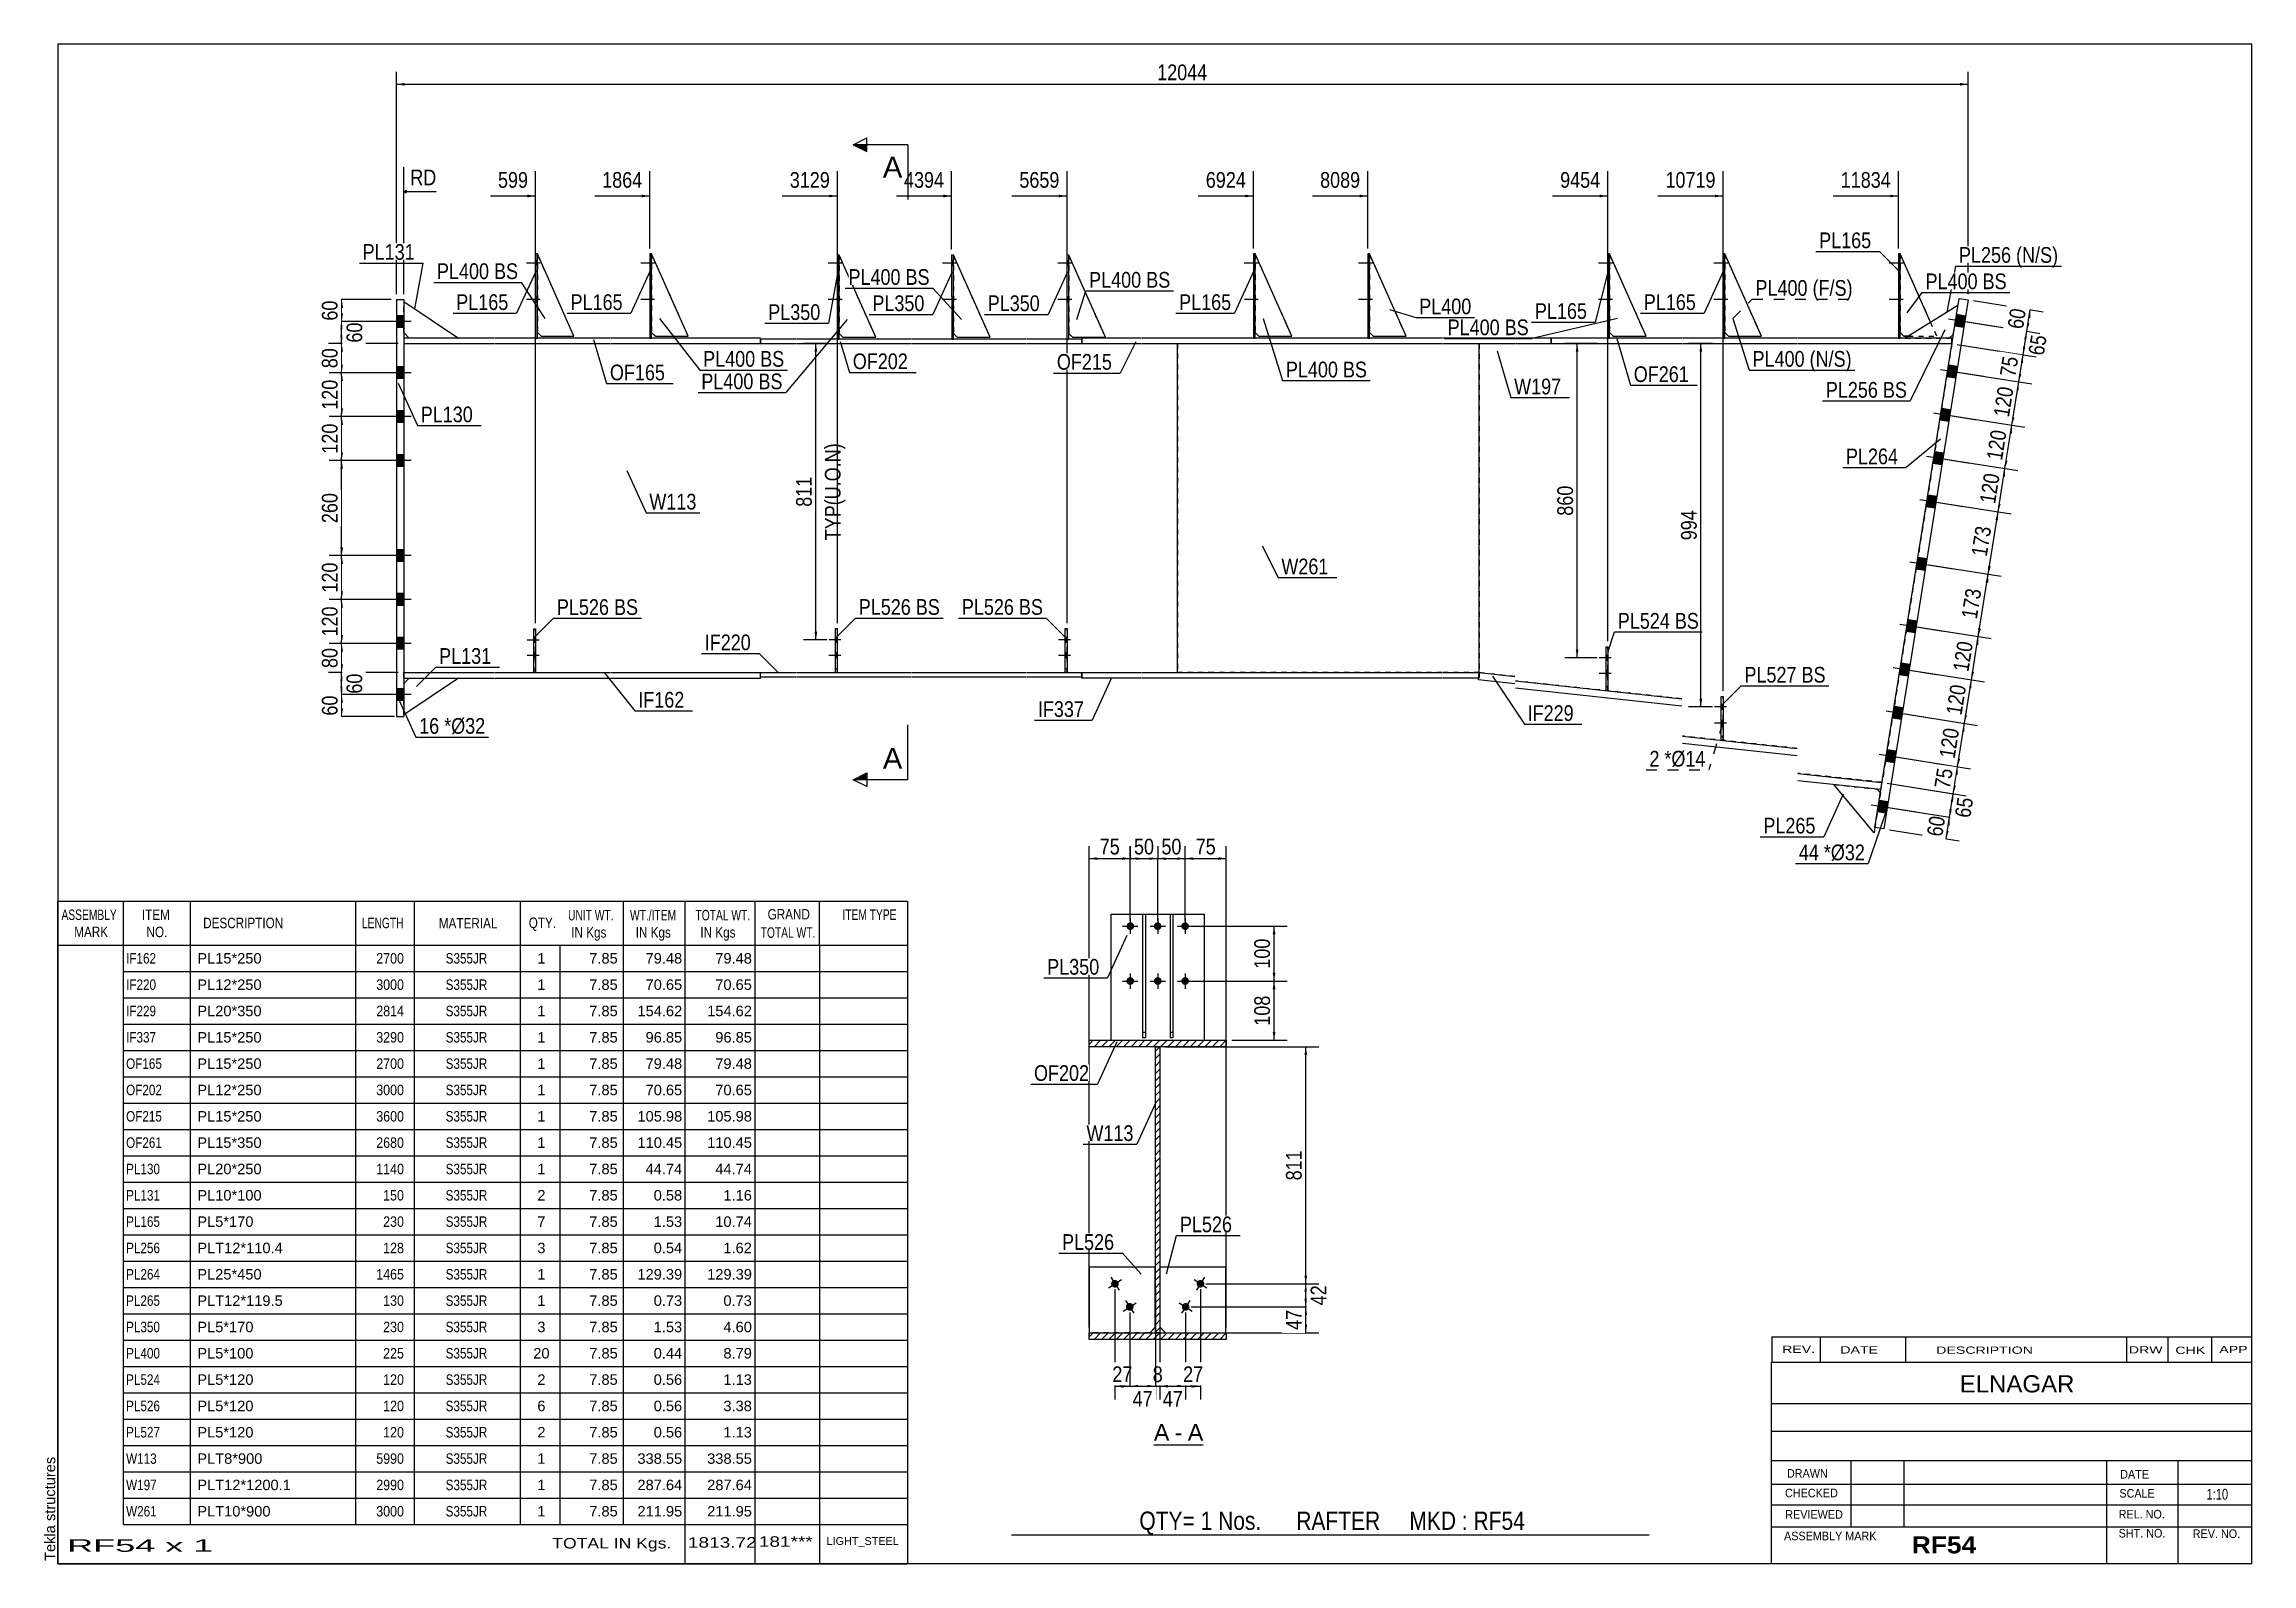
# Model space of a CAD drawing. Header units: millimetres. Extents: x -66 to 337, y -192 to 85.
import ezdxf

# ---------------------------------------------------------------- set-up
doc = ezdxf.new("R2010")
doc.units = ezdxf.units.MM
doc.linetypes.add('DXK_LINE_DOT1', pattern=[1.8814, 0.9407, -0.9407])
doc.linetypes.add('DXK_LINE_DOT2', pattern=[3.9198, 1.9599, -1.9599])
doc.styles.add('Arial', font='ARIAL.TTF', dxfattribs={"height": 0.2})
doc.styles.add('Arial Bold', font='ARIALBD.TTF', dxfattribs={"height": 0.2})
doc.styles.add('Arial Narrow', font='ARIALN.TTF', dxfattribs={"height": 0.2})

# ---------------------------------------------------------------- blocks, each defined once
blk = doc.blocks.new('Unknown-627020122-1200')
at = {"color": 5, "linetype": 'Continuous'}
for p, q in [((336.94, 84.57), (-63.06, 84.57)), ((-63.06, 84.57), (-63.06, -192.43)), ((336.94, -192.43), (336.94, 84.57)), ((-63.06, -192.43), (336.94, -192.43))]:
    blk.add_line(p, q, dxfattribs=at)
at = {"color": 174, "linetype": 'Continuous', "style": 'Arial'}
blk.add_text('Tekla structures', height=1.9102, rotation=90, dxfattribs=at).set_placement((-63.56, -191.93))
blk = doc.blocks.new('Unknown-627020122-12 - 2630')
at = {"color": 7, "linetype": 'Continuous'}
blk.add_line((136.74, -170.78), (145.77, -170.78), dxfattribs=at)
at = {"color": 0, "linetype": 'Continuous'}
blk.add_wipeout([(139.58, -170.03), (139.58, -166.83), (136.74, -166.83), (136.74, -170.03)], dxfattribs=at)
blk.add_wipeout([(141.96, -170.03), (141.96, -166.83), (140.54, -166.83), (140.54, -170.03)], dxfattribs=at)
at = {"color": 96, "linetype": 'Continuous', "style": 'Arial'}
blk.add_text('A', height=3.06, dxfattribs=at).set_placement((136.74, -170.03))
at = {"color": 0, "linetype": 'Continuous'}
blk.add_wipeout([(145.77, -170.03), (145.77, -166.83), (142.92, -166.83), (142.92, -170.03)], dxfattribs=at)
at = {"color": 96, "linetype": 'Continuous', "style": 'Arial'}
for s, p in [('-', (140.54, -170.03)), ('A', (142.92, -170.03))]:
    blk.add_text(s, height=3.06, dxfattribs=at).set_placement(p)
blk = doc.blocks.new('Part-627020122-1287 - 1220')
at = {"color": 2, "linetype": 'Continuous'}
for p, q in [((182.75, 31.33), (176.08, 46.33)), ((176.08, 32), (176.75, 31.33)), ((176.75, 31.33), (182.75, 31.33))]:
    blk.add_line(p, q, dxfattribs=at)
at = {"color": 7, "linetype": 'DXK_LINE_DOT1'}
blk.add_line((176.08, 46.33), (176.08, 32), dxfattribs=at)
blk = doc.blocks.new('Part-627020122-1538 - 1220')
at = {"color": 2, "linetype": 'Continuous'}
for p, q in [((65.03, 30.8), (65.03, 30)), ((71.56, 30.8), (65.03, 30.8)), ((65.03, 30), (71.56, 30)), ((92.58, 30.8), (71.66, 30.8)), ((71.66, 30), (92.58, 30)), ((113.42, 30.8), (92.68, 30.8)), ((92.68, 30), (113.42, 30)), ((123.63, 30.8), (113.52, 30.8)), ((113.52, 30), (123.63, 30)), ((123.63, 30), (123.63, 30.8))]:
    blk.add_line(p, q, dxfattribs=at)
blk = doc.blocks.new('Part-627020122-1351 - 1220')
at = {"color": 7, "linetype": 'DXK_LINE_DOT1'}
for p, q in [((51.86, 31.33), (45.19, 46.33)), ((45.19, 32), (45.86, 31.33)), ((45.86, 31.33), (51.86, 31.33))]:
    blk.add_line(p, q, dxfattribs=at)
blk = doc.blocks.new('Part-627020122-1272 - 1220')
at = {"color": 2, "linetype": 'Continuous'}
for p, q in [((106.89, 31.13), (100.22, 46.13)), ((100.22, 31.8), (100.89, 31.13)), ((100.89, 31.13), (106.89, 31.13))]:
    blk.add_line(p, q, dxfattribs=at)
at = {"color": 7, "linetype": 'DXK_LINE_DOT1'}
blk.add_line((100.22, 46.13), (100.22, 31.8), dxfattribs=at)
blk = doc.blocks.new('Part-627020122-1462 - 1220')
at = {"color": 7, "linetype": 'DXK_LINE_DOT1'}
for p, q in [((226.51, 31.33), (219.84, 46.33)), ((219.84, 32), (220.51, 31.33)), ((220.51, 31.33), (226.51, 31.33))]:
    blk.add_line(p, q, dxfattribs=at)
blk = doc.blocks.new('Part-627020122-1277 - 1220')
at = {"color": 2, "linetype": 'Continuous'}
for p, q in [((278.38, 33.86), (272.83, 46.33)), ((272.84, 32), (273.5, 31.33)), ((274.28, 31.33), (273.5, 31.33))]:
    blk.add_line(p, q, dxfattribs=at)
at = {"color": 7, "linetype": 'DXK_LINE_DOT1'}
for p, q in [((272.83, 46.33), (272.84, 32)), ((279.5, 31.33), (278.38, 33.86)), ((274.28, 31.33), (279.5, 31.33))]:
    blk.add_line(p, q, dxfattribs=at)
blk = doc.blocks.new('Part-627020122-1398 - 1220')
at = {"color": 7, "linetype": 'DXK_LINE_DOT1'}
for p, q in [((161.91, 31.33), (155.24, 46.33)), ((155.25, 32), (155.91, 31.33)), ((155.91, 31.33), (161.91, 31.33))]:
    blk.add_line(p, q, dxfattribs=at)
blk = doc.blocks.new('Part-627020122-1494 - 1220')
at = {"color": 2, "linetype": 'Continuous'}
for p, q in [((195.92, -31.33), (196.06, -30)), ((202.59, -32.04), (195.92, -31.33)), ((196.06, -30), (202.59, -30.7)), ((202.69, -31.52), (233.04, -34.77)), ((233.04, -36.11), (202.69, -32.86)), ((233.14, -41.57), (254.07, -43.81)), ((254.07, -45.15), (233.14, -42.91)), ((254.17, -48.36), (269.44, -50)), ((269.3, -51.32), (254.17, -49.7)), ((269.44, -50), (269.3, -51.32))]:
    blk.add_line(p, q, dxfattribs=at)
blk = doc.blocks.new('Part-627020122-1430 - 1220')
at = {"color": 7, "linetype": 'DXK_LINE_DOT1'}
for p, q in [((120.59, -29.98), (120.59, -21.98)), ((120.59, -21.98), (120.92, -21.98)), ((120.92, -29.98), (120.92, -21.98)), ((120.92, -29.98), (120.59, -29.98))]:
    blk.add_line(p, q, dxfattribs=at)
blk = doc.blocks.new('Part-627020122-1245 - 1220')
at = {"color": 2, "linetype": 'Continuous'}
for p, q in [((240.86, 46.33), (240.53, 46.33)), ((240.53, 46.33), (240.53, 31)), ((240.87, 31), (240.86, 46.33))]:
    blk.add_line(p, q, dxfattribs=at)
at = {"color": 7, "linetype": 'DXK_LINE_DOT1'}
blk.add_line((240.53, 31), (240.87, 31), dxfattribs=at)
blk = doc.blocks.new('Part-627020122-1366 - 1220')
at = {"color": 2, "linetype": 'Continuous'}
for p, q in [((120.59, -29.98), (120.59, -21.98)), ((120.59, -21.98), (120.92, -21.98)), ((120.92, -21.98), (120.92, -29.98)), ((120.92, -29.98), (120.59, -29.98))]:
    blk.add_line(p, q, dxfattribs=at)
at = {"color": 7, "linetype": 'DXK_LINE_DOT1'}
blk.add_line((120.59, -29.31), (120.92, -29.31), dxfattribs=at)
blk = doc.blocks.new('Part-627020122-1302 - 1220')
at = {"color": 2, "linetype": 'Continuous'}
for p, q in [((86.05, 31.13), (79.38, 46.13)), ((79.38, 31.8), (80.05, 31.13)), ((80.05, 31.13), (86.05, 31.13))]:
    blk.add_line(p, q, dxfattribs=at)
at = {"color": 7, "linetype": 'DXK_LINE_DOT1'}
blk.add_line((79.38, 46.13), (79.38, 31.8), dxfattribs=at)
blk = doc.blocks.new('Part-627020122-1267 - 1220')
at = {"color": 2, "linetype": 'Continuous'}
for p, q in [((51.86, 31.33), (45.19, 46.33)), ((45.19, 32), (45.86, 31.33)), ((45.86, 31.33), (51.86, 31.33))]:
    blk.add_line(p, q, dxfattribs=at)
at = {"color": 7, "linetype": 'DXK_LINE_DOT1'}
blk.add_line((45.19, 46.33), (45.19, 32), dxfattribs=at)
blk = doc.blocks.new('Part-627020122-1282 - 1220')
at = {"color": 2, "linetype": 'Continuous'}
for p, q in [((161.91, 31.33), (155.24, 46.33)), ((155.25, 32), (155.91, 31.33)), ((155.91, 31.33), (161.91, 31.33))]:
    blk.add_line(p, q, dxfattribs=at)
at = {"color": 7, "linetype": 'DXK_LINE_DOT1'}
blk.add_line((155.24, 46.33), (155.25, 32), dxfattribs=at)
blk = doc.blocks.new('Part-627020122-1356 - 1220')
at = {"color": 2, "linetype": 'Continuous'}
for p, q in [((78.73, -29.98), (78.73, -21.98)), ((78.73, -21.98), (79.06, -21.98)), ((79.06, -29.98), (79.06, -21.98)), ((79.06, -29.98), (78.73, -29.98))]:
    blk.add_line(p, q, dxfattribs=at)
at = {"color": 7, "linetype": 'DXK_LINE_DOT1'}
blk.add_line((78.73, -29.31), (79.06, -29.31), dxfattribs=at)
blk = doc.blocks.new('Part-627020122-1292 - 1220')
at = {"color": 2, "linetype": 'Continuous'}
for p, q in [((127.91, 31.13), (121.24, 46.13)), ((121.24, 31.8), (121.91, 31.13)), ((121.91, 31.13), (127.91, 31.13))]:
    blk.add_line(p, q, dxfattribs=at)
at = {"color": 7, "linetype": 'DXK_LINE_DOT1'}
blk.add_line((121.24, 46.13), (121.24, 31.8), dxfattribs=at)
blk = doc.blocks.new('Part-627020122-1361 - 1220')
at = {"color": 7, "linetype": 'DXK_LINE_DOT1'}
for p, q in [((106.89, 31.13), (100.22, 46.13)), ((100.22, 31.8), (100.89, 31.13)), ((100.89, 31.13), (106.89, 31.13))]:
    blk.add_line(p, q, dxfattribs=at)
blk = doc.blocks.new('Part-627020122-1297 - 1220')
at = {"color": 2, "linetype": 'Continuous'}
for p, q in [((226.51, 31.33), (219.84, 46.33)), ((219.84, 32), (220.51, 31.33)), ((220.51, 31.33), (226.51, 31.33))]:
    blk.add_line(p, q, dxfattribs=at)
at = {"color": 7, "linetype": 'DXK_LINE_DOT1'}
blk.add_line((219.84, 46.33), (219.84, 32), dxfattribs=at)
blk = doc.blocks.new('Part-627020122-1435 - 1220')
at = {"color": 7, "linetype": 'DXK_LINE_DOT1'}
for p, q in [((127.91, 31.13), (121.24, 46.13)), ((121.24, 31.8), (121.91, 31.13)), ((121.91, 31.13), (127.91, 31.13))]:
    blk.add_line(p, q, dxfattribs=at)
blk = doc.blocks.new('Part-627020122-1371 - 1220')
at = {"color": 7, "linetype": 'DXK_LINE_DOT1'}
for p, q in [((278.38, 33.86), (272.83, 46.33)), ((272.84, 32), (273.5, 31.33)), ((273.5, 31.33), (274.28, 31.33))]:
    blk.add_line(p, q, dxfattribs=at)
blk = doc.blocks.new('Part-627020122-1307 - 1220')
at = {"color": 2, "linetype": 'Continuous'}
for p, q in [((31.02, 31.33), (24.36, 46.33)), ((24.36, 32), (25.02, 31.33)), ((25.02, 31.33), (31.02, 31.33))]:
    blk.add_line(p, q, dxfattribs=at)
at = {"color": 7, "linetype": 'DXK_LINE_DOT1'}
blk.add_line((24.36, 46.33), (24.36, 32), dxfattribs=at)
blk = doc.blocks.new('Part-627020122-1393 - 1220')
at = {"color": 2, "linetype": 'Continuous'}
for p, q in [((219.19, -33.28), (219.19, -25.28)), ((219.19, -25.28), (219.52, -25.28)), ((219.52, -25.28), (219.52, -33.28)), ((219.52, -33.28), (219.19, -33.28))]:
    blk.add_line(p, q, dxfattribs=at)
at = {"color": 7, "linetype": 'DXK_LINE_DOT1'}
blk.add_line((219.19, -32.61), (219.52, -32.61), dxfattribs=at)
blk = doc.blocks.new('Part-627020122-1457 - 1220')
at = {"color": 7, "linetype": 'DXK_LINE_DOT1'}
for p, q in [((219.19, -33.28), (219.19, -25.28)), ((219.19, -25.28), (219.52, -25.28)), ((219.52, -33.28), (219.52, -25.28)), ((219.52, -33.28), (219.19, -33.28))]:
    blk.add_line(p, q, dxfattribs=at)
blk = doc.blocks.new('Part-627020122-1329 - 1220')
at = {"color": 2, "linetype": 'Continuous'}
for p, q in [((23.7, -29.99), (23.7, -21.99)), ((23.7, -21.99), (24.03, -21.99)), ((24.03, -21.99), (24.03, -29.99)), ((24.03, -29.99), (23.7, -29.99))]:
    blk.add_line(p, q, dxfattribs=at)
at = {"color": 7, "linetype": 'DXK_LINE_DOT1'}
blk.add_line((23.7, -29.33), (24.03, -29.33), dxfattribs=at)
blk = doc.blocks.new('Part-627020122-1670 - 1220')
at = {"color": 2, "linetype": 'Continuous'}
for p, q in [((65.03, -30.8), (65.03, -30)), ((65.03, -30), (71.56, -30)), ((71.56, -30.8), (65.03, -30.8)), ((71.66, -30), (92.58, -30)), ((92.58, -30.8), (71.66, -30.8)), ((92.68, -30), (113.42, -30)), ((113.42, -30.8), (92.68, -30.8)), ((113.52, -30), (123.63, -30)), ((123.63, -30.8), (113.52, -30.8)), ((123.63, -30), (123.63, -30.8))]:
    blk.add_line(p, q, dxfattribs=at)
blk = doc.blocks.new('Part-627020122-1467 - 1220')
at = {"color": 7, "linetype": 'DXK_LINE_DOT1'}
for p, q in [((78.73, -29.98), (78.73, -21.98)), ((78.73, -21.98), (79.06, -21.98)), ((79.06, -29.98), (79.06, -21.98)), ((79.06, -29.98), (78.73, -29.98))]:
    blk.add_line(p, q, dxfattribs=at)
blk = doc.blocks.new('Part-627020122-1403 - 1220')
at = {"color": 7, "linetype": 'DXK_LINE_DOT1'}
for p, q in [((176.08, 46.33), (176.08, 46.33)), ((182.75, 31.33), (176.08, 46.33)), ((176.08, 32), (176.75, 31.33)), ((176.75, 31.33), (182.75, 31.33))]:
    blk.add_line(p, q, dxfattribs=at)
blk = doc.blocks.new('Part-627020122-1741 - 1220')
at = {"color": 2, "linetype": 'Continuous'}
for p, q in [((268.22, -58.23), (283.56, 38.23)), ((285.2, 37.97), (269.86, -58.5)), ((283.56, 38.23), (285.2, 37.97)), ((269.86, -58.5), (268.22, -58.23))]:
    blk.add_line(p, q, dxfattribs=at)
blk = doc.blocks.new('Part-627020122-1472 - 1220')
at = {"color": 7, "linetype": 'DXK_LINE_DOT1'}
for p, q in [((86.05, 31.13), (79.38, 46.13)), ((79.38, 31.8), (80.05, 31.13)), ((80.05, 31.13), (86.05, 31.13))]:
    blk.add_line(p, q, dxfattribs=at)
blk = doc.blocks.new('Part-627020122-1408 - 1220')
at = {"color": 7, "linetype": 'DXK_LINE_DOT1'}
for p, q in [((240.86, 46.33), (240.87, 32)), ((247.53, 31.33), (240.86, 46.33)), ((240.87, 32), (241.53, 31.33)), ((241.53, 31.33), (247.53, 31.33))]:
    blk.add_line(p, q, dxfattribs=at)
blk = doc.blocks.new('Part-627020122-1516 - 1220')
at = {"color": 2, "linetype": 'Continuous'}
for p, q in [((0, 31), (0, 30)), ((16.53, 31), (0, 31)), ((0, 30), (16.53, 30)), ((37.56, 31), (16.63, 31)), ((16.63, 30), (37.56, 30)), ((58.39, 31), (37.66, 31)), ((37.66, 30), (58.39, 30)), ((65.03, 31), (58.49, 31)), ((58.49, 30), (65.03, 30)), ((65.03, 30), (65.03, 31))]:
    blk.add_line(p, q, dxfattribs=at)
blk = doc.blocks.new('Bolt-627020122-1939 - 1220')
at = {"linetype": 'Continuous'}
for points in [[(45.19, 44.2), (45.19, 45.13), (44.86, 45.13), (44.86, 44.2)], [(45.19, 44.2), (45.19, 45.13), (44.86, 45.13), (44.86, 44.2)], [(45.19, 44.2), (45.19, 45.13), (44.86, 45.13), (44.86, 44.2)], [(45.19, 37.53), (45.19, 38.47), (44.86, 38.47), (44.86, 37.53)], [(45.19, 37.53), (45.19, 38.47), (44.86, 38.47), (44.86, 37.53)], [(45.19, 37.53), (45.19, 38.47), (44.86, 38.47), (44.86, 37.53)]]:
    blk.add_hatch(color=3, dxfattribs=at).paths.add_polyline_path(points)
at = {"color": 3, "linetype": 'Continuous'}
for p, q in [((45.72, 44.67), (43.19, 44.67)), ((45.72, 44.67), (43.19, 44.67)), ((45.72, 44.67), (43.19, 44.67)), ((45.19, 45.13), (44.86, 45.13)), ((45.19, 45.13), (44.86, 45.13)), ((45.19, 45.13), (44.86, 45.13)), ((45.19, 44.2), (44.86, 44.2)), ((45.19, 44.2), (44.86, 44.2)), ((45.19, 44.2), (44.86, 44.2)), ((45.73, 38), (43.19, 38)), ((45.73, 38), (43.19, 38)), ((45.73, 38), (43.19, 38)), ((45.19, 38.47), (44.86, 38.47)), ((45.19, 38.47), (44.86, 38.47)), ((45.19, 38.47), (44.86, 38.47)), ((45.19, 37.53), (44.86, 37.53)), ((45.19, 37.53), (44.86, 37.53)), ((45.19, 37.53), (44.86, 37.53))]:
    blk.add_line(p, q, dxfattribs=at)
blk = doc.blocks.new('Part-627020122-1560 - 1220')
at = {"color": 2, "linetype": 'Continuous'}
for p, q in [((123.63, 31), (123.63, 30)), ((134.44, 31), (123.63, 31)), ((123.63, 30), (134.44, 30)), ((147.61, 31), (134.54, 31)), ((134.54, 30), (147.61, 30)), ((168.45, 31), (147.71, 31)), ((147.71, 30), (168.45, 30)), ((189.28, 31), (168.55, 31)), ((168.55, 30), (189.28, 30)), ((202.59, 31), (189.38, 31)), ((189.38, 30), (202.59, 30)), ((209.22, 31), (202.69, 31)), ((202.69, 30), (209.22, 30))]:
    blk.add_line(p, q, dxfattribs=at)
at = {"color": 7, "linetype": 'DXK_LINE_DOT1'}
blk.add_line((209.22, 30), (209.22, 31), dxfattribs=at)
blk = doc.blocks.new('Part-627020122-1582 - 1220')
at = {"color": 2, "linetype": 'Continuous'}
for p, q in [((209.22, 31), (209.22, 30)), ((233.04, 31), (209.22, 31)), ((209.22, 30), (233.04, 30)), ((254.07, 31), (233.14, 31)), ((233.14, 30), (254.07, 30)), ((282.25, 31), (254.17, 31)), ((254.17, 30), (282.25, 30)), ((282.25, 30), (282.25, 31))]:
    blk.add_line(p, q, dxfattribs=at)
blk = doc.blocks.new('Part-627020122-1604 - 1220')
at = {"color": 2, "linetype": 'Continuous'}
blk.add_line((141.08, -30), (141.08, 30), dxfattribs=at)
at = {"color": 7, "linetype": 'DXK_LINE_DOT1'}
for p, q in [((141.08, 30), (147.61, 30)), ((147.71, 30), (168.45, 30)), ((168.55, 30), (189.28, 30)), ((189.38, 30), (196.06, 30)), ((196.06, 30), (196.06, -30)), ((147.61, -30), (141.08, -30)), ((168.45, -30), (147.71, -30)), ((189.28, -30), (168.55, -30)), ((196.06, -30), (189.38, -30))]:
    blk.add_line(p, q, dxfattribs=at)
blk = doc.blocks.new('Part-627020122-1626 - 1220')
at = {"color": 2, "linetype": 'Continuous'}
for p, q in [((196.06, -30), (196.06, 30)), ((269.53, -50), (269.44, -50))]:
    blk.add_line(p, q, dxfattribs=at)
at = {"color": 7, "linetype": 'DXK_LINE_DOT1'}
for p, q in [((196.06, 30), (202.59, 30)), ((202.69, 30), (233.04, 30)), ((233.14, 30), (254.07, 30)), ((254.17, 30), (282.25, 30)), ((282.25, 30), (269.53, -50)), ((202.59, -30.7), (196.06, -30)), ((202.59, -30.7), (196.06, -30)), ((233.04, -34.77), (202.69, -31.51)), ((233.04, -34.77), (202.69, -31.52)), ((254.07, -43.8), (233.14, -41.56)), ((254.07, -43.81), (233.14, -41.57)), ((269.53, -49.99), (254.17, -48.34)), ((269.44, -50), (254.17, -48.36))]:
    blk.add_line(p, q, dxfattribs=at)
blk = doc.blocks.new('Part-627020122-1648 - 1220')
at = {"color": 2, "linetype": 'Continuous'}
for p, q in [((0, -31), (0, -30)), ((0, -30), (16.53, -30)), ((0, -31), (16.53, -31)), ((16.63, -30), (37.56, -30)), ((16.63, -31), (37.56, -31)), ((37.66, -30), (58.39, -30)), ((37.66, -31), (58.39, -31)), ((58.49, -30), (65.03, -30)), ((58.49, -31), (65.03, -31)), ((65.03, -31), (65.03, -30))]:
    blk.add_line(p, q, dxfattribs=at)
blk = doc.blocks.new('Part-627020122-1692 - 1220')
at = {"color": 2, "linetype": 'Continuous'}
for p, q in [((-1.33, 38), (0, 38)), ((-1.33, 38), (-1.33, -38)), ((0, 38), (0, -38)), ((-1.33, -38), (0, -38))]:
    blk.add_line(p, q, dxfattribs=at)
blk = doc.blocks.new('Part-627020122-1714 - 1220')
at = {"color": 2, "linetype": 'Continuous'}
for p, q in [((10, -31), (0, -37.67)), ((0, -32), (1, -31))]:
    blk.add_line(p, q, dxfattribs=at)
at = {"color": 7, "linetype": 'DXK_LINE_DOT1'}
for p, q in [((0, -37.67), (0, -32)), ((1, -31), (10, -31))]:
    blk.add_line(p, q, dxfattribs=at)
blk = doc.blocks.new('Part-627020122-1719 - 1220')
at = {"color": 2, "linetype": 'Continuous'}
for p, q in [((0, 37.67), (10, 31)), ((1, 31), (0, 32))]:
    blk.add_line(p, q, dxfattribs=at)
at = {"color": 7, "linetype": 'DXK_LINE_DOT1'}
for p, q in [((0, 32), (0, 37.67)), ((10, 31), (1, 31))]:
    blk.add_line(p, q, dxfattribs=at)
blk = doc.blocks.new('Part-627020122-1742 - 1220')
at = {"color": 7, "linetype": 'DXK_LINE_DOT1'}
for p, q in [((283.35, 36.93), (273.74, 31)), ((282.51, 31.66), (283.35, 36.93)), ((273.74, 31), (281.74, 31)), ((281.74, 31), (282.51, 31.66))]:
    blk.add_line(p, q, dxfattribs=at)
blk = doc.blocks.new('Part-627020122-1764 - 1220')
at = {"color": 2, "linetype": 'Continuous'}
for p, q in [((268.06, -59.22), (260.7, -50.4)), ((268.65, -51.25), (269.21, -51.98)), ((268.22, -58.23), (268.06, -59.22))]:
    blk.add_line(p, q, dxfattribs=at)
at = {"color": 7, "linetype": 'DXK_LINE_DOT1'}
for p, q in [((260.7, -50.4), (268.65, -51.25)), ((260.7, -50.4), (260.7, -50.4)), ((269.21, -51.98), (268.22, -58.23))]:
    blk.add_line(p, q, dxfattribs=at)
blk = doc.blocks.new('Part-627020122-1786 - 1220')
at = {"color": 2, "linetype": 'Continuous'}
for p, q in [((283.35, 36.93), (273.74, 31)), ((281.74, 31), (282.51, 31.66))]:
    blk.add_line(p, q, dxfattribs=at)
blk = doc.blocks.new('Part-627020122-1792 - 1220')
at = {"color": 2, "linetype": 'Continuous'}
for p, q in [((24.36, 46.33), (24.02, 46.33)), ((24.02, 46.33), (24.02, 31)), ((24.36, 31), (24.36, 46.33))]:
    blk.add_line(p, q, dxfattribs=at)
at = {"color": 7, "linetype": 'DXK_LINE_DOT1'}
blk.add_line((24.02, 31), (24.36, 31), dxfattribs=at)
blk = doc.blocks.new('Part-627020122-1814 - 1220')
at = {"color": 2, "linetype": 'Continuous'}
for p, q in [((121.24, 46.13), (120.91, 46.13)), ((120.91, 46.13), (120.91, 30.8)), ((121.24, 30.8), (121.24, 46.13))]:
    blk.add_line(p, q, dxfattribs=at)
at = {"color": 7, "linetype": 'DXK_LINE_DOT1'}
blk.add_line((120.91, 30.8), (121.24, 30.8), dxfattribs=at)
blk = doc.blocks.new('Part-627020122-1819 - 1220')
at = {"color": 2, "linetype": 'Continuous'}
for p, q in [((272.83, 46.33), (272.5, 46.33)), ((272.5, 46.33), (272.5, 31)), ((272.84, 31), (272.83, 46.33))]:
    blk.add_line(p, q, dxfattribs=at)
at = {"color": 7, "linetype": 'DXK_LINE_DOT1'}
blk.add_line((272.5, 31), (272.84, 31), dxfattribs=at)
blk = doc.blocks.new('Part-627020122-1824 - 1220')
at = {"color": 2, "linetype": 'Continuous'}
for p, q in [((219.84, 46.33), (219.51, 46.33)), ((219.51, 46.33), (219.51, 31)), ((219.84, 31), (219.84, 46.33))]:
    blk.add_line(p, q, dxfattribs=at)
at = {"color": 7, "linetype": 'DXK_LINE_DOT1'}
blk.add_line((219.51, 31), (219.84, 31), dxfattribs=at)
blk = doc.blocks.new('Part-627020122-1829 - 1220')
at = {"color": 7, "linetype": 'DXK_LINE_DOT1'}
for p, q in [((31.02, 31.33), (24.36, 46.33)), ((24.36, 32), (25.02, 31.33)), ((25.02, 31.33), (31.02, 31.33))]:
    blk.add_line(p, q, dxfattribs=at)
blk = doc.blocks.new('Part-627020122-1834 - 1220')
at = {"color": 7, "linetype": 'DXK_LINE_DOT1'}
for p, q in [((23.7, -29.99), (23.7, -21.99)), ((23.7, -21.99), (24.03, -21.99)), ((24.03, -29.99), (24.03, -21.99)), ((24.03, -29.99), (23.7, -29.99))]:
    blk.add_line(p, q, dxfattribs=at)
blk = doc.blocks.new('Part-627020122-1856 - 1220')
at = {"color": 2, "linetype": 'Continuous'}
for p, q in [((123.63, -31), (123.63, -30)), ((123.63, -30), (134.44, -30)), ((134.44, -31), (123.63, -31)), ((134.54, -30), (147.61, -30)), ((147.61, -31), (134.54, -31)), ((147.71, -30), (168.45, -30)), ((168.45, -31), (147.71, -31)), ((168.55, -30), (189.28, -30)), ((189.28, -31), (168.55, -31)), ((189.38, -30), (196.06, -30)), ((195.95, -31), (189.38, -31))]:
    blk.add_line(p, q, dxfattribs=at)
at = {"color": 7, "linetype": 'DXK_LINE_DOT1'}
for p, q in [((196.06, -31), (195.95, -31)), ((196.06, -30), (196.06, -31))]:
    blk.add_line(p, q, dxfattribs=at)
blk = doc.blocks.new('Part-627020122-1861 - 1220')
at = {"color": 2, "linetype": 'Continuous'}
for p, q in [((45.19, 46.33), (44.86, 46.33)), ((44.86, 46.33), (44.86, 31)), ((45.19, 31), (45.19, 46.33))]:
    blk.add_line(p, q, dxfattribs=at)
at = {"color": 7, "linetype": 'DXK_LINE_DOT1'}
blk.add_line((44.86, 31), (45.19, 31), dxfattribs=at)
blk = doc.blocks.new('Part-627020122-1866 - 1220')
at = {"color": 2, "linetype": 'Continuous'}
for p, q in [((79.38, 46.13), (79.05, 46.13)), ((79.05, 46.13), (79.05, 30.8)), ((79.38, 30.8), (79.38, 46.13))]:
    blk.add_line(p, q, dxfattribs=at)
at = {"color": 7, "linetype": 'DXK_LINE_DOT1'}
blk.add_line((79.05, 30.8), (79.38, 30.8), dxfattribs=at)
blk = doc.blocks.new('Part-627020122-1871 - 1220')
at = {"color": 2, "linetype": 'Continuous'}
for p, q in [((100.22, 46.13), (99.88, 46.13)), ((99.88, 46.13), (99.89, 30.8)), ((100.22, 30.8), (100.22, 46.13))]:
    blk.add_line(p, q, dxfattribs=at)
at = {"color": 7, "linetype": 'DXK_LINE_DOT1'}
blk.add_line((99.89, 30.8), (100.22, 30.8), dxfattribs=at)
blk = doc.blocks.new('Part-627020122-1876 - 1220')
at = {"color": 2, "linetype": 'Continuous'}
for p, q in [((155.24, 46.33), (154.91, 46.33)), ((154.91, 46.33), (154.91, 31)), ((155.25, 31), (155.24, 46.33))]:
    blk.add_line(p, q, dxfattribs=at)
at = {"color": 7, "linetype": 'DXK_LINE_DOT1'}
blk.add_line((154.91, 31), (155.25, 31), dxfattribs=at)
blk = doc.blocks.new('Part-627020122-1881 - 1220')
at = {"color": 2, "linetype": 'Continuous'}
for p, q in [((176.08, 46.33), (175.75, 46.33)), ((175.75, 46.33), (175.75, 31)), ((176.08, 31), (176.08, 46.33))]:
    blk.add_line(p, q, dxfattribs=at)
at = {"color": 7, "linetype": 'DXK_LINE_DOT1'}
blk.add_line((175.75, 31), (176.08, 31), dxfattribs=at)
blk = doc.blocks.new('Part-627020122-1903 - 1220')
at = {"color": 7, "linetype": 'DXK_LINE_DOT1'}
for p, q in [((240.21, -42.32), (240.21, -34.32)), ((240.21, -34.32), (240.54, -34.32)), ((240.54, -42.32), (240.54, -34.32)), ((240.21, -41.66), (240.54, -41.66)), ((240.54, -42.32), (240.21, -42.32))]:
    blk.add_line(p, q, dxfattribs=at)
blk = doc.blocks.new('Part-627020122-1925 - 1220')
at = {"color": 2, "linetype": 'Continuous'}
for p, q in [((240.21, -42.32), (240.21, -34.32)), ((240.21, -34.32), (240.54, -34.32)), ((240.54, -34.32), (240.54, -42.32)), ((240.54, -42.32), (240.21, -42.32))]:
    blk.add_line(p, q, dxfattribs=at)
blk = doc.blocks.new('Part-627020122-1930 - 1220')
at = {"color": 2, "linetype": 'Continuous'}
for p, q in [((247.53, 31.33), (240.86, 46.33)), ((240.87, 32), (241.53, 31.33)), ((241.53, 31.33), (247.53, 31.33))]:
    blk.add_line(p, q, dxfattribs=at)
blk = doc.blocks.new('Part-627020122-1931 - 1220')
at = {"color": 7, "linetype": 'DXK_LINE_DOT1'}
for p, q in [((0, 30), (0, -30)), ((0, 30), (16.53, 30)), ((16.63, 30), (37.56, 30)), ((37.66, 30), (58.39, 30)), ((58.49, 30), (71.56, 30)), ((71.66, 30), (92.58, 30)), ((92.68, 30), (113.42, 30)), ((113.52, 30), (134.44, 30)), ((134.54, 30), (141.08, 30)), ((141.08, 30), (141.08, -30)), ((0, -30), (16.53, -30)), ((16.63, -30), (37.56, -30)), ((37.66, -30), (58.39, -30)), ((58.49, -30), (71.56, -30)), ((71.66, -30), (92.58, -30)), ((92.68, -30), (113.42, -30)), ((113.52, -30), (134.44, -30)), ((134.54, -30), (141.08, -30))]:
    blk.add_line(p, q, dxfattribs=at)
blk = doc.blocks.new('Bolt-627020122-1932 - 1220')
at = {"linetype": 'Continuous'}
for points in [[(-1.33, 35.07), (-1.33, 32.93), (0, 32.93), (0, 35.07)], [(-1.33, 35.07), (-1.33, 32.93), (0, 32.93), (0, 35.07)], [(-1.33, 25.73), (-1.33, 23.6), (0, 23.6), (0, 25.73)], [(-1.33, 25.73), (-1.33, 23.6), (0, 23.6), (0, 25.73)], [(-1.33, 17.73), (-1.33, 15.6), (0, 15.6), (0, 17.73)], [(-1.33, 17.73), (-1.33, 15.6), (0, 15.6), (0, 17.73)], [(-1.33, 9.73), (-1.33, 7.6), (0, 7.6), (0, 9.73)], [(-1.33, 9.73), (-1.33, 7.6), (0, 7.6), (0, 9.73)], [(-1.33, -7.6), (-1.33, -9.73), (0, -9.73), (0, -7.6)], [(-1.33, -7.6), (-1.33, -9.73), (0, -9.73), (0, -7.6)], [(-1.33, -15.6), (-1.33, -17.73), (0, -17.73), (0, -15.6)], [(-1.33, -15.6), (-1.33, -17.73), (0, -17.73), (0, -15.6)], [(-1.33, -23.6), (-1.33, -25.73), (0, -25.73), (0, -23.6)], [(-1.33, -23.6), (-1.33, -25.73), (0, -25.73), (0, -23.6)], [(-1.33, -32.93), (-1.33, -35.07), (0, -35.07), (0, -32.93)], [(-1.33, -32.93), (-1.33, -35.07), (0, -35.07), (0, -32.93)]]:
    blk.add_hatch(color=3, dxfattribs=at).paths.add_polyline_path(points)
at = {"color": 3, "linetype": 'Continuous'}
for p, q in [((1.32, 34), (-6.67, 34)), ((1.32, 34), (-6.67, 34)), ((0, 35.07), (-1.33, 35.07)), ((0, 35.07), (-1.33, 35.07)), ((0, 32.93), (-1.33, 32.93)), ((0, 32.93), (-1.33, 32.93)), ((1.32, 24.67), (-6.67, 24.67)), ((1.32, 24.67), (-6.67, 24.67)), ((0, 25.73), (-1.33, 25.73)), ((0, 25.73), (-1.33, 25.73)), ((0, 23.6), (-1.33, 23.6)), ((0, 23.6), (-1.33, 23.6)), ((1.32, 16.67), (-6.67, 16.67)), ((1.32, 16.67), (-6.67, 16.67)), ((0, 17.73), (-1.33, 17.73)), ((0, 17.73), (-1.33, 17.73)), ((0, 15.6), (-1.33, 15.6)), ((0, 15.6), (-1.33, 15.6)), ((1.32, 8.67), (-6.67, 8.67)), ((1.32, 8.67), (-6.67, 8.67)), ((0, 9.73), (-1.33, 9.73)), ((0, 9.73), (-1.33, 9.73)), ((0, 7.6), (-1.33, 7.6)), ((0, 7.6), (-1.33, 7.6)), ((0, -7.6), (-1.33, -7.6)), ((0, -7.6), (-1.33, -7.6)), ((1.32, -8.67), (-6.67, -8.67)), ((1.32, -8.67), (-6.67, -8.67)), ((0, -9.73), (-1.33, -9.73)), ((0, -9.73), (-1.33, -9.73)), ((0, -15.6), (-1.33, -15.6)), ((0, -15.6), (-1.33, -15.6)), ((1.32, -16.67), (-6.67, -16.67)), ((1.32, -16.67), (-6.67, -16.67)), ((0, -17.73), (-1.33, -17.73)), ((0, -17.73), (-1.33, -17.73)), ((0, -23.6), (-1.33, -23.6)), ((0, -23.6), (-1.33, -23.6)), ((1.32, -24.67), (-6.67, -24.67)), ((1.32, -24.67), (-6.67, -24.67)), ((0, -25.73), (-1.33, -25.73)), ((0, -25.73), (-1.33, -25.73)), ((1.32, -34), (-6.67, -34)), ((1.32, -34), (-6.67, -34)), ((0, -32.93), (-1.33, -32.93)), ((0, -32.93), (-1.33, -32.93)), ((0, -35.07), (-1.33, -35.07)), ((0, -35.07), (-1.33, -35.07))]:
    blk.add_line(p, q, dxfattribs=at)
blk = doc.blocks.new('Bolt-627020122-1933 - 1220')
at = {"linetype": 'Continuous'}
for points in [[(283.1, 35.33), (282.76, 33.23), (284.41, 32.96), (284.74, 35.07)], [(283.1, 35.33), (282.76, 33.23), (284.41, 32.96), (284.74, 35.07)], [(283.1, 35.33), (282.76, 33.23), (284.41, 32.96), (284.74, 35.07)], [(283.1, 35.33), (282.76, 33.23), (284.41, 32.96), (284.74, 35.07)], [(281.63, 26.12), (281.3, 24.01), (282.94, 23.75), (283.28, 25.85)], [(281.63, 26.12), (281.3, 24.01), (282.94, 23.75), (283.28, 25.85)], [(281.63, 26.12), (281.3, 24.01), (282.94, 23.75), (283.28, 25.85)], [(281.63, 26.12), (281.3, 24.01), (282.94, 23.75), (283.28, 25.85)], [(280.37, 18.21), (280.04, 16.11), (281.68, 15.85), (282.02, 17.95)], [(280.37, 18.21), (280.04, 16.11), (281.68, 15.85), (282.02, 17.95)], [(280.37, 18.21), (280.04, 16.11), (281.68, 15.85), (282.02, 17.95)], [(280.37, 18.21), (280.04, 16.11), (281.68, 15.85), (282.02, 17.95)], [(279.12, 10.31), (278.78, 8.21), (280.43, 7.95), (280.76, 10.05)], [(279.12, 10.31), (278.78, 8.21), (280.43, 7.95), (280.76, 10.05)], [(279.12, 10.31), (278.78, 8.21), (280.43, 7.95), (280.76, 10.05)], [(279.12, 10.31), (278.78, 8.21), (280.43, 7.95), (280.76, 10.05)], [(277.86, 2.41), (277.53, 0.31), (279.17, 0.04), (279.51, 2.15)], [(277.86, 2.41), (277.53, 0.31), (279.17, 0.04), (279.51, 2.15)], [(277.86, 2.41), (277.53, 0.31), (279.17, 0.04), (279.51, 2.15)], [(277.86, 2.41), (277.53, 0.31), (279.17, 0.04), (279.51, 2.15)], [(276.05, -8.95), (275.72, -11.06), (277.37, -11.32), (277.7, -9.21)], [(276.05, -8.95), (275.72, -11.06), (277.37, -11.32), (277.7, -9.21)], [(276.05, -8.95), (275.72, -11.06), (277.37, -11.32), (277.7, -9.21)], [(276.05, -8.95), (275.72, -11.06), (277.37, -11.32), (277.7, -9.21)], [(274.25, -20.31), (273.91, -22.42), (275.56, -22.68), (275.89, -20.57)], [(274.25, -20.31), (273.91, -22.42), (275.56, -22.68), (275.89, -20.57)], [(274.25, -20.31), (273.91, -22.42), (275.56, -22.68), (275.89, -20.57)], [(274.25, -20.31), (273.91, -22.42), (275.56, -22.68), (275.89, -20.57)], [(272.99, -28.21), (272.66, -30.32), (274.3, -30.58), (274.64, -28.47)], [(272.99, -28.21), (272.66, -30.32), (274.3, -30.58), (274.64, -28.47)], [(272.99, -28.21), (272.66, -30.32), (274.3, -30.58), (274.64, -28.47)], [(272.99, -28.21), (272.66, -30.32), (274.3, -30.58), (274.64, -28.47)], [(271.73, -36.11), (271.4, -38.22), (273.05, -38.48), (273.38, -36.37)], [(271.73, -36.11), (271.4, -38.22), (273.05, -38.48), (273.38, -36.37)], [(271.73, -36.11), (271.4, -38.22), (273.05, -38.48), (273.38, -36.37)], [(271.73, -36.11), (271.4, -38.22), (273.05, -38.48), (273.38, -36.37)], [(270.48, -44.01), (270.14, -46.12), (271.79, -46.38), (272.12, -44.27)], [(270.48, -44.01), (270.14, -46.12), (271.79, -46.38), (272.12, -44.27)], [(270.48, -44.01), (270.14, -46.12), (271.79, -46.38), (272.12, -44.27)], [(270.48, -44.01), (270.14, -46.12), (271.79, -46.38), (272.12, -44.27)], [(269.01, -53.23), (268.68, -55.34), (270.32, -55.6), (270.66, -53.49)], [(269.01, -53.23), (268.68, -55.34), (270.32, -55.6), (270.66, -53.49)], [(269.01, -53.23), (268.68, -55.34), (270.32, -55.6), (270.66, -53.49)], [(269.01, -53.23), (268.68, -55.34), (270.32, -55.6), (270.66, -53.49)]]:
    blk.add_hatch(color=3, dxfattribs=at).paths.add_polyline_path(points)
at = {"color": 3, "linetype": 'Continuous'}
for p, q in [((281.63, 34.49), (289.51, 33.23)), ((281.63, 34.49), (289.51, 33.23)), ((281.63, 34.49), (289.51, 33.23)), ((281.63, 34.49), (289.51, 33.23)), ((282.76, 33.23), (284.41, 32.96)), ((282.76, 33.23), (284.41, 32.96)), ((282.76, 33.23), (284.41, 32.96)), ((282.76, 33.23), (284.41, 32.96)), ((283.1, 35.33), (284.74, 35.07)), ((283.1, 35.33), (284.74, 35.07)), ((283.1, 35.33), (284.74, 35.07)), ((283.1, 35.33), (284.74, 35.07)), ((280.16, 25.27), (288.05, 24.02)), ((280.16, 25.27), (288.05, 24.02)), ((280.16, 25.27), (288.05, 24.02)), ((280.16, 25.27), (288.05, 24.02)), ((281.63, 26.12), (283.28, 25.85)), ((281.63, 26.12), (283.28, 25.85)), ((281.63, 26.12), (283.28, 25.85)), ((281.63, 26.12), (283.28, 25.85)), ((281.3, 24.01), (282.94, 23.75)), ((281.3, 24.01), (282.94, 23.75)), ((281.3, 24.01), (282.94, 23.75)), ((281.3, 24.01), (282.94, 23.75)), ((278.91, 17.37), (286.79, 16.11)), ((278.91, 17.37), (286.79, 16.11)), ((278.91, 17.37), (286.79, 16.11)), ((278.91, 17.37), (286.79, 16.11)), ((280.04, 16.11), (281.68, 15.85)), ((280.04, 16.11), (281.68, 15.85)), ((280.04, 16.11), (281.68, 15.85)), ((280.04, 16.11), (281.68, 15.85)), ((280.37, 18.21), (282.02, 17.95)), ((280.37, 18.21), (282.02, 17.95)), ((280.37, 18.21), (282.02, 17.95)), ((280.37, 18.21), (282.02, 17.95)), ((277.65, 9.47), (285.53, 8.21)), ((277.65, 9.47), (285.53, 8.21)), ((277.65, 9.47), (285.53, 8.21)), ((277.65, 9.47), (285.53, 8.21)), ((278.78, 8.21), (280.43, 7.95)), ((278.78, 8.21), (280.43, 7.95)), ((278.78, 8.21), (280.43, 7.95)), ((278.78, 8.21), (280.43, 7.95)), ((279.12, 10.31), (280.76, 10.05)), ((279.12, 10.31), (280.76, 10.05)), ((279.12, 10.31), (280.76, 10.05)), ((279.12, 10.31), (280.76, 10.05)), ((276.39, 1.57), (284.28, 0.31)), ((276.39, 1.57), (284.28, 0.31)), ((276.39, 1.57), (284.28, 0.31)), ((276.39, 1.57), (284.28, 0.31)), ((277.53, 0.31), (279.17, 0.04)), ((277.53, 0.31), (279.17, 0.04)), ((277.53, 0.31), (279.17, 0.04)), ((277.53, 0.31), (279.17, 0.04)), ((277.86, 2.41), (279.51, 2.15)), ((277.86, 2.41), (279.51, 2.15)), ((277.86, 2.41), (279.51, 2.15)), ((277.86, 2.41), (279.51, 2.15)), ((274.59, -9.8), (282.47, -11.05)), ((274.59, -9.8), (282.47, -11.05)), ((274.59, -9.8), (282.47, -11.05)), ((274.59, -9.8), (282.47, -11.05)), ((275.72, -11.06), (277.37, -11.32)), ((275.72, -11.06), (277.37, -11.32)), ((275.72, -11.06), (277.37, -11.32)), ((275.72, -11.06), (277.37, -11.32)), ((276.05, -8.95), (277.7, -9.21)), ((276.05, -8.95), (277.7, -9.21)), ((276.05, -8.95), (277.7, -9.21)), ((276.05, -8.95), (277.7, -9.21)), ((272.78, -21.16), (280.66, -22.41)), ((272.78, -21.16), (280.66, -22.41)), ((272.78, -21.16), (280.66, -22.41)), ((272.78, -21.16), (280.66, -22.41)), ((273.91, -22.42), (275.56, -22.68)), ((273.91, -22.42), (275.56, -22.68)), ((273.91, -22.42), (275.56, -22.68)), ((273.91, -22.42), (275.56, -22.68)), ((274.25, -20.31), (275.89, -20.57)), ((274.25, -20.31), (275.89, -20.57)), ((274.25, -20.31), (275.89, -20.57)), ((274.25, -20.31), (275.89, -20.57)), ((271.52, -29.06), (279.41, -30.31)), ((271.52, -29.06), (279.41, -30.31)), ((271.52, -29.06), (279.41, -30.31)), ((271.52, -29.06), (279.41, -30.31)), ((272.66, -30.32), (274.3, -30.58)), ((272.66, -30.32), (274.3, -30.58)), ((272.66, -30.32), (274.3, -30.58)), ((272.66, -30.32), (274.3, -30.58)), ((272.99, -28.21), (274.64, -28.47)), ((272.99, -28.21), (274.64, -28.47)), ((272.99, -28.21), (274.64, -28.47)), ((272.99, -28.21), (274.64, -28.47)), ((271.73, -36.11), (273.38, -36.37)), ((271.73, -36.11), (273.38, -36.37)), ((271.73, -36.11), (273.38, -36.37)), ((271.73, -36.11), (273.38, -36.37)), ((270.27, -36.96), (278.15, -38.21)), ((270.27, -36.96), (278.15, -38.21)), ((270.27, -36.96), (278.15, -38.21)), ((270.27, -36.96), (278.15, -38.21)), ((271.4, -38.22), (273.05, -38.48)), ((271.4, -38.22), (273.05, -38.48)), ((271.4, -38.22), (273.05, -38.48)), ((271.4, -38.22), (273.05, -38.48)), ((270.48, -44.01), (272.12, -44.27)), ((270.48, -44.01), (272.12, -44.27)), ((270.48, -44.01), (272.12, -44.27)), ((270.48, -44.01), (272.12, -44.27)), ((269.01, -44.86), (276.9, -46.11)), ((269.01, -44.86), (276.9, -46.11)), ((269.01, -44.86), (276.9, -46.11)), ((269.01, -44.86), (276.9, -46.11)), ((270.14, -46.12), (271.79, -46.38)), ((270.14, -46.12), (271.79, -46.38)), ((270.14, -46.12), (271.79, -46.38)), ((270.14, -46.12), (271.79, -46.38)), ((267.55, -54.08), (275.43, -55.33)), ((267.55, -54.08), (275.43, -55.33)), ((267.55, -54.08), (275.43, -55.33)), ((267.55, -54.08), (275.43, -55.33)), ((268.68, -55.34), (270.32, -55.6)), ((268.68, -55.34), (270.32, -55.6)), ((268.68, -55.34), (270.32, -55.6)), ((268.68, -55.34), (270.32, -55.6)), ((269.01, -53.23), (270.66, -53.49)), ((269.01, -53.23), (270.66, -53.49)), ((269.01, -53.23), (270.66, -53.49)), ((269.01, -53.23), (270.66, -53.49))]:
    blk.add_line(p, q, dxfattribs=at)
blk = doc.blocks.new('Bolt-627020122-1934 - 1220')
at = {"linetype": 'Continuous'}
for points in [[(24.36, 44.2), (24.36, 45.13), (24.02, 45.13), (24.02, 44.2)], [(24.36, 44.2), (24.36, 45.13), (24.02, 45.13), (24.02, 44.2)], [(24.36, 44.2), (24.36, 45.13), (24.02, 45.13), (24.02, 44.2)], [(24.36, 37.53), (24.36, 38.47), (24.02, 38.47), (24.02, 37.53)], [(24.36, 37.53), (24.36, 38.47), (24.02, 38.47), (24.02, 37.53)], [(24.36, 37.53), (24.36, 38.47), (24.02, 38.47), (24.02, 37.53)]]:
    blk.add_hatch(color=3, dxfattribs=at).paths.add_polyline_path(points)
at = {"color": 3, "linetype": 'Continuous'}
for p, q in [((24.89, 44.67), (22.36, 44.67)), ((24.89, 44.67), (22.36, 44.67)), ((24.89, 44.67), (22.36, 44.67)), ((24.36, 45.13), (24.02, 45.13)), ((24.36, 45.13), (24.02, 45.13)), ((24.36, 45.13), (24.02, 45.13)), ((24.36, 44.2), (24.02, 44.2)), ((24.36, 44.2), (24.02, 44.2)), ((24.36, 44.2), (24.02, 44.2)), ((24.89, 38), (22.36, 38)), ((24.89, 38), (22.36, 38)), ((24.89, 38), (22.36, 38)), ((24.36, 38.47), (24.02, 38.47)), ((24.36, 38.47), (24.02, 38.47)), ((24.36, 38.47), (24.02, 38.47)), ((24.36, 37.53), (24.02, 37.53)), ((24.36, 37.53), (24.02, 37.53)), ((24.36, 37.53), (24.02, 37.53))]:
    blk.add_line(p, q, dxfattribs=at)
blk = doc.blocks.new('Bolt-627020122-1935 - 1220')
at = {"linetype": 'Continuous'}
for points in [[(121.24, 44.2), (121.24, 45.13), (120.91, 45.13), (120.91, 44.2)], [(121.24, 44.2), (121.24, 45.13), (120.91, 45.13), (120.91, 44.2)], [(121.24, 44.2), (121.24, 45.13), (120.91, 45.13), (120.91, 44.2)], [(121.24, 37.53), (121.24, 38.47), (120.91, 38.47), (120.91, 37.53)], [(121.24, 37.53), (121.24, 38.47), (120.91, 38.47), (120.91, 37.53)], [(121.24, 37.53), (121.24, 38.47), (120.91, 38.47), (120.91, 37.53)]]:
    blk.add_hatch(color=3, dxfattribs=at).paths.add_polyline_path(points)
at = {"color": 3, "linetype": 'Continuous'}
for p, q in [((121.78, 44.67), (119.24, 44.67)), ((121.78, 44.67), (119.24, 44.67)), ((121.78, 44.67), (119.24, 44.67)), ((121.24, 45.13), (120.91, 45.13)), ((121.24, 45.13), (120.91, 45.13)), ((121.24, 45.13), (120.91, 45.13)), ((121.24, 44.2), (120.91, 44.2)), ((121.24, 44.2), (120.91, 44.2)), ((121.24, 44.2), (120.91, 44.2)), ((121.78, 38), (119.24, 38)), ((121.78, 38), (119.24, 38)), ((121.78, 38), (119.24, 38)), ((121.24, 38.47), (120.91, 38.47)), ((121.24, 38.47), (120.91, 38.47)), ((121.24, 38.47), (120.91, 38.47)), ((121.24, 37.53), (120.91, 37.53)), ((121.24, 37.53), (120.91, 37.53)), ((121.24, 37.53), (120.91, 37.53))]:
    blk.add_line(p, q, dxfattribs=at)
blk = doc.blocks.new('Bolt-627020122-1936 - 1220')
at = {"linetype": 'Continuous'}
for points in [[(272.83, 44.2), (272.83, 45.13), (272.5, 45.13), (272.5, 44.2)], [(272.83, 44.2), (272.83, 45.13), (272.5, 45.13), (272.5, 44.2)], [(272.83, 44.2), (272.83, 45.13), (272.5, 45.13), (272.5, 44.2)], [(272.83, 37.53), (272.83, 38.47), (272.5, 38.47), (272.5, 37.53)], [(272.83, 37.53), (272.83, 38.47), (272.5, 38.47), (272.5, 37.53)], [(272.83, 37.53), (272.83, 38.47), (272.5, 38.47), (272.5, 37.53)]]:
    blk.add_hatch(color=3, dxfattribs=at).paths.add_polyline_path(points)
at = {"color": 3, "linetype": 'Continuous'}
for p, q in [((273.37, 44.67), (270.83, 44.67)), ((273.37, 44.67), (270.83, 44.67)), ((273.37, 44.67), (270.83, 44.67)), ((272.83, 45.13), (272.5, 45.13)), ((272.83, 45.13), (272.5, 45.13)), ((272.83, 45.13), (272.5, 45.13)), ((272.83, 44.2), (272.5, 44.2)), ((272.83, 44.2), (272.5, 44.2)), ((272.83, 44.2), (272.5, 44.2)), ((273.37, 38), (270.83, 38)), ((273.37, 38), (270.83, 38)), ((273.37, 38), (270.83, 38)), ((272.83, 38.47), (272.5, 38.47)), ((272.83, 38.47), (272.5, 38.47)), ((272.83, 38.47), (272.5, 38.47)), ((272.83, 37.53), (272.5, 37.53)), ((272.83, 37.53), (272.5, 37.53)), ((272.83, 37.53), (272.5, 37.53))]:
    blk.add_line(p, q, dxfattribs=at)
blk = doc.blocks.new('Bolt-627020122-1937 - 1220')
at = {"linetype": 'Continuous'}
for points in [[(219.84, 44.2), (219.84, 45.13), (219.51, 45.13), (219.51, 44.2)], [(219.84, 44.2), (219.84, 45.13), (219.51, 45.13), (219.51, 44.2)], [(219.84, 44.2), (219.84, 45.13), (219.51, 45.13), (219.51, 44.2)], [(219.84, 37.53), (219.84, 38.47), (219.51, 38.47), (219.51, 37.53)], [(219.84, 37.53), (219.84, 38.47), (219.51, 38.47), (219.51, 37.53)], [(219.84, 37.53), (219.84, 38.47), (219.51, 38.47), (219.51, 37.53)]]:
    blk.add_hatch(color=3, dxfattribs=at).paths.add_polyline_path(points)
at = {"color": 3, "linetype": 'Continuous'}
for p, q in [((220.37, 44.67), (217.84, 44.67)), ((220.37, 44.67), (217.84, 44.67)), ((220.37, 44.67), (217.84, 44.67)), ((219.84, 45.13), (219.51, 45.13)), ((219.84, 45.13), (219.51, 45.13)), ((219.84, 45.13), (219.51, 45.13)), ((219.84, 44.2), (219.51, 44.2)), ((219.84, 44.2), (219.51, 44.2)), ((219.84, 44.2), (219.51, 44.2)), ((220.38, 38), (217.84, 38)), ((220.38, 38), (217.84, 38)), ((220.38, 38), (217.84, 38)), ((219.84, 38.47), (219.51, 38.47)), ((219.84, 38.47), (219.51, 38.47)), ((219.84, 38.47), (219.51, 38.47)), ((219.84, 37.53), (219.51, 37.53)), ((219.84, 37.53), (219.51, 37.53)), ((219.84, 37.53), (219.51, 37.53))]:
    blk.add_line(p, q, dxfattribs=at)
blk = doc.blocks.new('Bolt-627020122-1938 - 1220')
at = {"color": 3, "linetype": 'DXK_LINE_DOT2'}
for p, q in [((24.67, -24.05), (22.47, -24.05)), ((24.03, -23.59), (23.7, -23.59)), ((24.67, -26.86), (22.47, -26.86)), ((24.03, -24.52), (23.7, -24.52)), ((24.03, -26.39), (23.7, -26.39)), ((24.03, -27.33), (23.7, -27.33))]:
    blk.add_line(p, q, dxfattribs=at)
blk = doc.blocks.new('Bolt-627020122-1940 - 1220')
at = {"linetype": 'Continuous'}
for points in [[(79.38, 44.2), (79.38, 45.13), (79.05, 45.13), (79.05, 44.2)], [(79.38, 44.2), (79.38, 45.13), (79.05, 45.13), (79.05, 44.2)], [(79.38, 44.2), (79.38, 45.13), (79.05, 45.13), (79.05, 44.2)], [(79.38, 37.53), (79.38, 38.47), (79.05, 38.47), (79.05, 37.53)], [(79.38, 37.53), (79.38, 38.47), (79.05, 38.47), (79.05, 37.53)], [(79.38, 37.53), (79.38, 38.47), (79.05, 38.47), (79.05, 37.53)]]:
    blk.add_hatch(color=3, dxfattribs=at).paths.add_polyline_path(points)
at = {"color": 3, "linetype": 'Continuous'}
for p, q in [((79.92, 44.67), (77.38, 44.67)), ((79.92, 44.67), (77.38, 44.67)), ((79.92, 44.67), (77.38, 44.67)), ((79.38, 45.13), (79.05, 45.13)), ((79.38, 45.13), (79.05, 45.13)), ((79.38, 45.13), (79.05, 45.13)), ((79.38, 44.2), (79.05, 44.2)), ((79.38, 44.2), (79.05, 44.2)), ((79.38, 44.2), (79.05, 44.2)), ((79.92, 38), (77.38, 38)), ((79.92, 38), (77.38, 38)), ((79.92, 38), (77.38, 38)), ((79.38, 38.47), (79.05, 38.47)), ((79.38, 38.47), (79.05, 38.47)), ((79.38, 38.47), (79.05, 38.47)), ((79.38, 37.53), (79.05, 37.53)), ((79.38, 37.53), (79.05, 37.53)), ((79.38, 37.53), (79.05, 37.53))]:
    blk.add_line(p, q, dxfattribs=at)
blk = doc.blocks.new('Bolt-627020122-1941 - 1220')
at = {"linetype": 'Continuous'}
for points in [[(100.22, 44.2), (100.22, 45.13), (99.88, 45.13), (99.88, 44.2)], [(100.22, 44.2), (100.22, 45.13), (99.88, 45.13), (99.88, 44.2)], [(100.22, 44.2), (100.22, 45.13), (99.88, 45.13), (99.88, 44.2)], [(100.22, 37.53), (100.22, 38.47), (99.89, 38.47), (99.89, 37.53)], [(100.22, 37.53), (100.22, 38.47), (99.89, 38.47), (99.89, 37.53)], [(100.22, 37.53), (100.22, 38.47), (99.89, 38.47), (99.89, 37.53)]]:
    blk.add_hatch(color=3, dxfattribs=at).paths.add_polyline_path(points)
at = {"color": 3, "linetype": 'Continuous'}
for p, q in [((100.75, 44.67), (98.22, 44.67)), ((100.75, 44.67), (98.22, 44.67)), ((100.75, 44.67), (98.22, 44.67)), ((100.22, 45.13), (99.88, 45.13)), ((100.22, 45.13), (99.88, 45.13)), ((100.22, 45.13), (99.88, 45.13)), ((100.22, 44.2), (99.88, 44.2)), ((100.22, 44.2), (99.88, 44.2)), ((100.22, 44.2), (99.88, 44.2)), ((100.75, 38), (98.22, 38)), ((100.75, 38), (98.22, 38)), ((100.75, 38), (98.22, 38)), ((100.22, 38.47), (99.89, 38.47)), ((100.22, 38.47), (99.89, 38.47)), ((100.22, 38.47), (99.89, 38.47)), ((100.22, 37.53), (99.89, 37.53)), ((100.22, 37.53), (99.89, 37.53)), ((100.22, 37.53), (99.89, 37.53))]:
    blk.add_line(p, q, dxfattribs=at)
blk = doc.blocks.new('Bolt-627020122-1942 - 1220')
at = {"linetype": 'Continuous'}
for points in [[(155.24, 44.2), (155.24, 45.13), (154.91, 45.13), (154.91, 44.2)], [(155.24, 44.2), (155.24, 45.13), (154.91, 45.13), (154.91, 44.2)], [(155.24, 44.2), (155.24, 45.13), (154.91, 45.13), (154.91, 44.2)], [(155.25, 37.53), (155.25, 38.47), (154.91, 38.47), (154.91, 37.53)], [(155.25, 37.53), (155.25, 38.47), (154.91, 38.47), (154.91, 37.53)], [(155.25, 37.53), (155.25, 38.47), (154.91, 38.47), (154.91, 37.53)]]:
    blk.add_hatch(color=3, dxfattribs=at).paths.add_polyline_path(points)
at = {"color": 3, "linetype": 'Continuous'}
for p, q in [((155.78, 44.67), (153.24, 44.67)), ((155.78, 44.67), (153.24, 44.67)), ((155.78, 44.67), (153.24, 44.67)), ((155.24, 45.13), (154.91, 45.13)), ((155.24, 45.13), (154.91, 45.13)), ((155.24, 45.13), (154.91, 45.13)), ((155.24, 44.2), (154.91, 44.2)), ((155.24, 44.2), (154.91, 44.2)), ((155.24, 44.2), (154.91, 44.2)), ((155.78, 38), (153.25, 38)), ((155.78, 38), (153.25, 38)), ((155.78, 38), (153.25, 38)), ((155.25, 38.47), (154.91, 38.47)), ((155.25, 38.47), (154.91, 38.47)), ((155.25, 38.47), (154.91, 38.47)), ((155.25, 37.53), (154.91, 37.53)), ((155.25, 37.53), (154.91, 37.53)), ((155.25, 37.53), (154.91, 37.53))]:
    blk.add_line(p, q, dxfattribs=at)
blk = doc.blocks.new('Bolt-627020122-1943 - 1220')
at = {"linetype": 'Continuous'}
for points in [[(176.08, 44.2), (176.08, 45.13), (175.75, 45.13), (175.75, 44.2)], [(176.08, 44.2), (176.08, 45.13), (175.75, 45.13), (175.75, 44.2)], [(176.08, 44.2), (176.08, 45.13), (175.75, 45.13), (175.75, 44.2)], [(176.08, 37.53), (176.08, 38.47), (175.75, 38.47), (175.75, 37.53)], [(176.08, 37.53), (176.08, 38.47), (175.75, 38.47), (175.75, 37.53)], [(176.08, 37.53), (176.08, 38.47), (175.75, 38.47), (175.75, 37.53)]]:
    blk.add_hatch(color=3, dxfattribs=at).paths.add_polyline_path(points)
at = {"color": 3, "linetype": 'Continuous'}
for p, q in [((176.61, 44.67), (174.08, 44.67)), ((176.61, 44.67), (174.08, 44.67)), ((176.61, 44.67), (174.08, 44.67)), ((176.08, 45.13), (175.75, 45.13)), ((176.08, 45.13), (175.75, 45.13)), ((176.08, 45.13), (175.75, 45.13)), ((176.08, 44.2), (175.75, 44.2)), ((176.08, 44.2), (175.75, 44.2)), ((176.08, 44.2), (175.75, 44.2)), ((176.61, 38), (174.08, 38)), ((176.61, 38), (174.08, 38)), ((176.61, 38), (174.08, 38)), ((176.08, 38.47), (175.75, 38.47)), ((176.08, 38.47), (175.75, 38.47)), ((176.08, 38.47), (175.75, 38.47)), ((176.08, 37.53), (175.75, 37.53)), ((176.08, 37.53), (175.75, 37.53)), ((176.08, 37.53), (175.75, 37.53))]:
    blk.add_line(p, q, dxfattribs=at)
blk = doc.blocks.new('Bolt-627020122-1944 - 1220')
at = {"color": 3, "linetype": 'DXK_LINE_DOT2'}
for p, q in [((79.69, -24.04), (77.49, -24.04)), ((79.06, -23.57), (78.73, -23.57)), ((79.69, -26.85), (77.49, -26.85)), ((79.06, -24.51), (78.73, -24.51)), ((79.06, -26.38), (78.73, -26.38)), ((79.06, -27.31), (78.73, -27.31))]:
    blk.add_line(p, q, dxfattribs=at)
blk = doc.blocks.new('Bolt-627020122-1945 - 1220')
at = {"color": 3, "linetype": 'DXK_LINE_DOT2'}
for p, q in [((220.15, -27.3), (217.95, -27.3)), ((219.52, -26.83), (219.19, -26.83)), ((219.52, -27.77), (219.19, -27.77)), ((220.15, -30.15), (217.95, -30.15)), ((219.52, -29.68), (219.19, -29.68)), ((219.52, -30.61), (219.19, -30.61))]:
    blk.add_line(p, q, dxfattribs=at)
blk = doc.blocks.new('Bolt-627020122-1946 - 1220')
at = {"color": 3, "linetype": 'DXK_LINE_DOT2'}
for p, q in [((121.55, -24.04), (119.35, -24.04)), ((120.92, -23.57), (120.59, -23.57)), ((121.55, -26.85), (119.35, -26.85)), ((120.92, -24.51), (120.59, -24.51)), ((120.92, -26.38), (120.59, -26.38)), ((120.92, -27.31), (120.59, -27.31))]:
    blk.add_line(p, q, dxfattribs=at)
blk = doc.blocks.new('Bolt-627020122-1947 - 1220')
at = {"linetype": 'Continuous'}
for points in [[(219.52, -27.77), (219.52, -26.83), (219.19, -26.83), (219.19, -27.77)], [(219.52, -30.61), (219.52, -29.68), (219.19, -29.68), (219.19, -30.61)]]:
    blk.add_hatch(color=3, dxfattribs=at).paths.add_polyline_path(points)
at = {"color": 3, "linetype": 'Continuous'}
for p, q in [((220.15, -27.3), (217.95, -27.3)), ((219.52, -26.83), (219.19, -26.83)), ((219.52, -27.77), (219.19, -27.77)), ((220.15, -30.15), (217.95, -30.15)), ((219.52, -29.68), (219.19, -29.68)), ((219.52, -30.61), (219.19, -30.61))]:
    blk.add_line(p, q, dxfattribs=at)
blk = doc.blocks.new('Bolt-627020122-1948 - 1220')
at = {"linetype": 'Continuous'}
for points in [[(120.92, -24.51), (120.92, -23.57), (120.59, -23.57), (120.59, -24.51)], [(120.92, -27.31), (120.92, -26.38), (120.59, -26.38), (120.59, -27.31)]]:
    blk.add_hatch(color=3, dxfattribs=at).paths.add_polyline_path(points)
at = {"color": 3, "linetype": 'Continuous'}
for p, q in [((121.55, -24.04), (119.35, -24.04)), ((120.92, -23.57), (120.59, -23.57)), ((121.55, -26.85), (119.35, -26.85)), ((120.92, -24.51), (120.59, -24.51)), ((120.92, -26.38), (120.59, -26.38)), ((120.92, -27.31), (120.59, -27.31))]:
    blk.add_line(p, q, dxfattribs=at)
blk = doc.blocks.new('Bolt-627020122-1949 - 1220')
at = {"linetype": 'Continuous'}
for points in [[(79.06, -24.51), (79.06, -23.57), (78.73, -23.57), (78.73, -24.51)], [(79.06, -27.31), (79.06, -26.38), (78.73, -26.38), (78.73, -27.31)]]:
    blk.add_hatch(color=3, dxfattribs=at).paths.add_polyline_path(points)
at = {"color": 3, "linetype": 'Continuous'}
for p, q in [((79.69, -24.04), (77.49, -24.04)), ((79.06, -23.57), (78.73, -23.57)), ((79.69, -26.85), (77.49, -26.85)), ((79.06, -24.51), (78.73, -24.51)), ((79.06, -26.38), (78.73, -26.38)), ((79.06, -27.31), (78.73, -27.31))]:
    blk.add_line(p, q, dxfattribs=at)
blk = doc.blocks.new('Bolt-627020122-1950 - 1220')
at = {"linetype": 'Continuous'}
for points in [[(24.03, -24.52), (24.03, -23.59), (23.7, -23.59), (23.7, -24.52)], [(24.03, -27.33), (24.03, -26.39), (23.7, -26.39), (23.7, -27.33)]]:
    blk.add_hatch(color=3, dxfattribs=at).paths.add_polyline_path(points)
at = {"color": 3, "linetype": 'Continuous'}
for p, q in [((24.67, -24.05), (22.47, -24.05)), ((24.03, -23.59), (23.7, -23.59)), ((24.67, -26.86), (22.47, -26.86)), ((24.03, -24.52), (23.7, -24.52)), ((24.03, -26.39), (23.7, -26.39)), ((24.03, -27.33), (23.7, -27.33))]:
    blk.add_line(p, q, dxfattribs=at)
blk = doc.blocks.new('Bolt-627020122-1951 - 1220')
at = {"linetype": 'Continuous'}
for points in [[(240.86, 44.2), (240.86, 45.13), (240.53, 45.13), (240.53, 44.2)], [(240.86, 44.2), (240.86, 45.13), (240.53, 45.13), (240.53, 44.2)], [(240.86, 44.2), (240.86, 45.13), (240.53, 45.13), (240.53, 44.2)], [(240.86, 37.53), (240.86, 38.47), (240.53, 38.47), (240.53, 37.53)], [(240.86, 37.53), (240.86, 38.47), (240.53, 38.47), (240.53, 37.53)], [(240.86, 37.53), (240.86, 38.47), (240.53, 38.47), (240.53, 37.53)]]:
    blk.add_hatch(color=3, dxfattribs=at).paths.add_polyline_path(points)
at = {"color": 3, "linetype": 'Continuous'}
for p, q in [((241.4, 44.67), (238.86, 44.67)), ((241.4, 44.67), (238.86, 44.67)), ((241.4, 44.67), (238.86, 44.67)), ((240.86, 45.13), (240.53, 45.13)), ((240.86, 45.13), (240.53, 45.13)), ((240.86, 45.13), (240.53, 45.13)), ((240.86, 44.2), (240.53, 44.2)), ((240.86, 44.2), (240.53, 44.2)), ((240.86, 44.2), (240.53, 44.2)), ((241.4, 38), (238.86, 38)), ((241.4, 38), (238.86, 38)), ((241.4, 38), (238.86, 38)), ((240.86, 38.47), (240.53, 38.47)), ((240.86, 38.47), (240.53, 38.47)), ((240.86, 38.47), (240.53, 38.47)), ((240.86, 37.53), (240.53, 37.53)), ((240.86, 37.53), (240.53, 37.53)), ((240.86, 37.53), (240.53, 37.53))]:
    blk.add_line(p, q, dxfattribs=at)
blk = doc.blocks.new('Bolt-627020122-1952 - 1220')
at = {"color": 3, "linetype": 'DXK_LINE_DOT2'}
for p, q in [((240.54, -35.79), (240.21, -35.79)), ((241.18, -36.25), (238.98, -36.25)), ((241.18, -39.19), (238.98, -39.19)), ((240.54, -36.72), (240.21, -36.72)), ((240.54, -38.72), (240.21, -38.72)), ((240.54, -39.66), (240.21, -39.66))]:
    blk.add_line(p, q, dxfattribs=at)
blk = doc.blocks.new('Bolt-627020122-1953 - 1220')
at = {"linetype": 'Continuous'}
for points in [[(240.54, -36.72), (240.54, -35.79), (240.21, -35.79), (240.21, -36.72)], [(240.54, -39.66), (240.54, -38.72), (240.21, -38.72), (240.21, -39.66)]]:
    blk.add_hatch(color=3, dxfattribs=at).paths.add_polyline_path(points)
at = {"color": 3, "linetype": 'Continuous'}
for p, q in [((240.54, -35.79), (240.21, -35.79)), ((241.18, -36.25), (238.98, -36.25)), ((241.18, -39.19), (238.98, -39.19)), ((240.54, -36.72), (240.21, -36.72)), ((240.54, -38.72), (240.21, -38.72)), ((240.54, -39.66), (240.21, -39.66))]:
    blk.add_line(p, q, dxfattribs=at)
blk = doc.blocks.new('Bolt-627020122-2764 - 2630')
at = {"linetype": 'Continuous'}
for points in [[(133.15, -76.22), (133.14, -76.36), (133.09, -76.5), (133.02, -76.63), (132.92, -76.74), (132.8, -76.82), (132.67, -76.88), (132.53, -76.91), (132.38, -76.91), (132.24, -76.88), (132.1, -76.82), (131.99, -76.74), (131.89, -76.63), (131.82, -76.5), (131.77, -76.36), (131.75, -76.22), (131.77, -76.07), (131.82, -75.93), (131.89, -75.8), (131.99, -75.7), (132.1, -75.61), (132.24, -75.55), (132.38, -75.52), (132.53, -75.52), (132.67, -75.55), (132.8, -75.61), (132.92, -75.7), (133.02, -75.8), (133.09, -75.93), (133.14, -76.07)], [(138.15, -76.22), (138.14, -76.36), (138.09, -76.5), (138.02, -76.63), (137.92, -76.74), (137.8, -76.82), (137.67, -76.88), (137.53, -76.91), (137.38, -76.91), (137.24, -76.88), (137.1, -76.82), (136.99, -76.74), (136.89, -76.63), (136.82, -76.5), (136.77, -76.36), (136.75, -76.22), (136.77, -76.07), (136.82, -75.93), (136.89, -75.8), (136.99, -75.7), (137.1, -75.61), (137.24, -75.55), (137.38, -75.52), (137.53, -75.52), (137.67, -75.55), (137.8, -75.61), (137.92, -75.7), (138.02, -75.8), (138.09, -75.93), (138.14, -76.07)], [(143.15, -76.22), (143.14, -76.36), (143.09, -76.5), (143.02, -76.63), (142.92, -76.74), (142.8, -76.82), (142.67, -76.88), (142.53, -76.91), (142.38, -76.91), (142.24, -76.88), (142.1, -76.82), (141.99, -76.74), (141.89, -76.63), (141.82, -76.5), (141.77, -76.36), (141.75, -76.22), (141.77, -76.07), (141.82, -75.93), (141.89, -75.8), (141.99, -75.7), (142.1, -75.61), (142.24, -75.55), (142.38, -75.52), (142.53, -75.52), (142.67, -75.55), (142.8, -75.61), (142.92, -75.7), (143.02, -75.8), (143.09, -75.93), (143.14, -76.07)], [(133.15, -86.22), (133.14, -86.36), (133.09, -86.5), (133.02, -86.63), (132.92, -86.74), (132.8, -86.82), (132.67, -86.88), (132.53, -86.91), (132.38, -86.91), (132.24, -86.88), (132.1, -86.82), (131.99, -86.74), (131.89, -86.63), (131.82, -86.5), (131.77, -86.36), (131.75, -86.22), (131.77, -86.07), (131.82, -85.93), (131.89, -85.8), (131.99, -85.7), (132.1, -85.61), (132.24, -85.55), (132.38, -85.52), (132.53, -85.52), (132.67, -85.55), (132.8, -85.61), (132.92, -85.7), (133.02, -85.8), (133.09, -85.93), (133.14, -86.07)], [(138.15, -86.22), (138.14, -86.36), (138.09, -86.5), (138.02, -86.63), (137.92, -86.74), (137.8, -86.82), (137.67, -86.88), (137.53, -86.91), (137.38, -86.91), (137.24, -86.88), (137.1, -86.82), (136.99, -86.74), (136.89, -86.63), (136.82, -86.5), (136.77, -86.36), (136.75, -86.22), (136.77, -86.07), (136.82, -85.93), (136.89, -85.8), (136.99, -85.7), (137.1, -85.61), (137.24, -85.55), (137.38, -85.52), (137.53, -85.52), (137.67, -85.55), (137.8, -85.61), (137.92, -85.7), (138.02, -85.8), (138.09, -85.93), (138.14, -86.07)], [(143.15, -86.22), (143.14, -86.36), (143.09, -86.5), (143.02, -86.63), (142.92, -86.74), (142.8, -86.82), (142.67, -86.88), (142.53, -86.91), (142.38, -86.91), (142.24, -86.88), (142.1, -86.82), (141.99, -86.74), (141.89, -86.63), (141.82, -86.5), (141.77, -86.36), (141.75, -86.22), (141.77, -86.07), (141.82, -85.93), (141.89, -85.8), (141.99, -85.7), (142.1, -85.61), (142.24, -85.55), (142.38, -85.52), (142.53, -85.52), (142.67, -85.55), (142.8, -85.61), (142.92, -85.7), (143.02, -85.8), (143.09, -85.93), (143.14, -86.07)]]:
    blk.add_hatch(color=3, dxfattribs=at).paths.add_polyline_path(points)
at = {"color": 3, "linetype": 'Continuous'}
for p, q in [((131.05, -76.22), (133.85, -76.22)), ((132.45, -74.82), (132.45, -77.62)), ((136.05, -76.22), (138.85, -76.22)), ((137.45, -74.82), (137.45, -77.62)), ((141.05, -76.22), (143.85, -76.22)), ((142.45, -74.82), (142.45, -77.62)), ((131.05, -86.22), (133.85, -86.22)), ((132.45, -84.82), (132.45, -87.62)), ((136.05, -86.22), (138.85, -86.22)), ((137.45, -84.82), (137.45, -87.62)), ((141.05, -86.22), (143.85, -86.22)), ((142.45, -84.82), (142.45, -87.62))]:
    blk.add_line(p, q, dxfattribs=at)
blk = doc.blocks.new('Part-627020122-2674 - 2630')
at = {"color": 2, "linetype": 'Continuous'}
for p, q in [((139.7, -74.02), (139.7, -96.51)), ((139.7, -74.02), (140.2, -74.02)), ((140.2, -74.02), (140.2, -96.51)), ((139.7, -96.51), (140.2, -96.51)), ((139.7, -96.52), (140.2, -96.52))]:
    blk.add_line(p, q, dxfattribs=at)
at = {"color": 7, "linetype": 'DXK_LINE_DOT1'}
for p, q in [((139.7, -95.52), (140.2, -95.52)), ((139.7, -96.51), (139.7, -96.52)), ((140.2, -96.51), (140.2, -96.52))]:
    blk.add_line(p, q, dxfattribs=at)
blk = doc.blocks.new('Part-627020122-2642 - 2630')
at = {"linetype": 'Continuous'}
h = blk.add_hatch(dxfattribs=at)
h.set_pattern_fill('', scale=0.3, style=0, pattern_type=0)
h.set_pattern_definition([(45, (149.9548, -97.016), (-0.67352, 0.67352), [])])
h.paths.add_polyline_path([(149.95, -98.22), (149.95, -97.02), (124.95, -97.02), (124.95, -98.22)])
at = {"color": 2, "linetype": 'Continuous'}
for p, q in [((124.95, -97.02), (124.95, -97.02)), ((124.95, -98.22), (124.95, -97.02)), ((124.95, -97.02), (149.95, -97.02)), ((124.95, -98.22), (124.95, -98.22)), ((149.95, -98.22), (124.95, -98.22)), ((149.95, -97.02), (149.95, -97.02)), ((149.95, -97.02), (149.95, -98.22)), ((149.95, -98.22), (149.95, -98.22))]:
    blk.add_line(p, q, dxfattribs=at)
blk = doc.blocks.new('Part-627020122-2712 - 2630')
at = {"color": 2, "linetype": 'Continuous'}
for p, q in [((125.02, -138.32), (137.02, -138.32)), ((125.02, -150.32), (125.02, -138.32)), ((137.02, -149.32), (137.02, -138.32)), ((125.02, -150.32), (136.02, -150.32)), ((136.02, -150.32), (137.02, -149.32)), ((136.02, -150.32), (136.02, -150.32))]:
    blk.add_line(p, q, dxfattribs=at)
at = {"color": 7, "linetype": 'DXK_LINE_DOT1'}
for p, q in [((125.02, -138.32), (137.02, -138.32)), ((136.02, -150.32), (125.02, -150.32)), ((136.02, -150.32), (137.02, -149.32))]:
    blk.add_line(p, q, dxfattribs=at)
blk = doc.blocks.new('Part-627020122-2648 - 2630')
at = {"linetype": 'Continuous'}
h = blk.add_hatch(dxfattribs=at)
h.set_pattern_fill('', scale=0.3, style=0, pattern_type=0)
h.set_pattern_definition([(45, (149.9548, -150.3461), (-0.67352, 0.67352), [])])
h.paths.add_polyline_path([(149.95, -151.55), (149.95, -150.35), (124.95, -150.35), (124.95, -151.55)])
at = {"color": 2, "linetype": 'Continuous'}
for p, q in [((124.95, -150.35), (124.95, -150.35)), ((124.95, -151.55), (124.95, -150.35)), ((124.95, -150.35), (149.95, -150.35)), ((124.95, -151.55), (124.95, -151.55)), ((149.95, -151.55), (124.95, -151.55)), ((149.95, -150.35), (149.95, -150.35)), ((149.95, -150.35), (149.95, -151.55)), ((149.95, -151.55), (149.95, -151.55))]:
    blk.add_line(p, q, dxfattribs=at)
blk = doc.blocks.new('Part-627020122-2669 - 2630')
at = {"color": 2, "linetype": 'Continuous'}
for p, q in [((128.95, -97.02), (128.95, -74.02)), ((128.95, -74.02), (145.95, -74.02)), ((145.95, -74.02), (145.95, -97.02))]:
    blk.add_line(p, q, dxfattribs=at)
at = {"color": 7, "linetype": 'DXK_LINE_DOT1'}
for p, q in [((128.95, -74.02), (145.95, -74.02)), ((128.95, -97.02), (128.95, -97.02)), ((128.95, -97.02), (128.95, -97.02)), ((128.95, -97.02), (145.95, -97.02)), ((145.95, -97.02), (145.95, -97.02)), ((145.95, -97.02), (145.95, -97.02))]:
    blk.add_line(p, q, dxfattribs=at)
blk = doc.blocks.new('Bolt-627020122-2760 - 2630')
at = {"linetype": 'Continuous'}
for points in [[(145.84, -141.79), (145.75, -141.9), (145.64, -141.99), (145.51, -142.06), (145.37, -142.1), (145.22, -142.11), (145.08, -142.08), (144.94, -142.03), (144.82, -141.95), (144.71, -141.85), (144.63, -141.73), (144.58, -141.59), (144.56, -141.45), (144.56, -141.3), (144.6, -141.16), (144.67, -141.03), (144.76, -140.92), (144.87, -140.82), (145, -140.76), (145.14, -140.72), (145.29, -140.71), (145.43, -140.73), (145.57, -140.78), (145.69, -140.86), (145.8, -140.96), (145.88, -141.09), (145.93, -141.22), (145.95, -141.37), (145.95, -141.51), (145.91, -141.65)], [(143.14, -145.99), (143.05, -146.11), (142.94, -146.2), (142.81, -146.27), (142.67, -146.31), (142.52, -146.32), (142.38, -146.29), (142.24, -146.24), (142.12, -146.16), (142.01, -146.06), (141.93, -145.94), (141.88, -145.8), (141.86, -145.66), (141.86, -145.51), (141.9, -145.37), (141.97, -145.24), (142.06, -145.12), (142.17, -145.03), (142.3, -144.96), (142.44, -144.93), (142.59, -144.92), (142.73, -144.94), (142.87, -144.99), (142.99, -145.07), (143.1, -145.17), (143.18, -145.29), (143.23, -145.43), (143.25, -145.58), (143.25, -145.72), (143.21, -145.86)]]:
    blk.add_hatch(color=3, dxfattribs=at).paths.add_polyline_path(points)
at = {"color": 3, "linetype": 'Continuous'}
for p, q in [((144.08, -140.65), (146.43, -142.16)), ((146.01, -140.23), (144.5, -142.59)), ((141.38, -144.86), (143.73, -146.37)), ((143.31, -144.44), (141.8, -146.79))]:
    blk.add_line(p, q, dxfattribs=at)
blk = doc.blocks.new('Part-627020122-2696 - 2630')
at = {"color": 2, "linetype": 'Continuous'}
for p, q in [((137.88, -138.32), (149.88, -138.32)), ((137.88, -149.32), (137.88, -138.32)), ((149.88, -150.32), (149.88, -138.32)), ((137.88, -149.32), (138.88, -150.32)), ((138.88, -150.32), (149.88, -150.32)), ((138.88, -150.32), (138.88, -150.32))]:
    blk.add_line(p, q, dxfattribs=at)
at = {"color": 7, "linetype": 'DXK_LINE_DOT1'}
for p, q in [((137.88, -138.32), (149.88, -138.32)), ((138.88, -150.32), (137.88, -149.32)), ((138.88, -150.32), (149.88, -150.32))]:
    blk.add_line(p, q, dxfattribs=at)
blk = doc.blocks.new('Part-627020122-2716 - 2630')
at = {"color": 2, "linetype": 'Continuous'}
for p, q in [((134.7, -74.02), (134.7, -96.51)), ((134.7, -74.02), (135.2, -74.02)), ((135.2, -74.02), (135.2, -96.51)), ((134.7, -96.51), (135.2, -96.51)), ((134.7, -96.52), (135.2, -96.52))]:
    blk.add_line(p, q, dxfattribs=at)
at = {"color": 7, "linetype": 'DXK_LINE_DOT1'}
for p, q in [((134.7, -95.52), (135.2, -95.52)), ((134.7, -96.51), (134.7, -96.52)), ((135.2, -96.51), (135.2, -96.52))]:
    blk.add_line(p, q, dxfattribs=at)
blk = doc.blocks.new('Part-627020122-2743 - 2630')
at = {"linetype": 'Continuous'}
h = blk.add_hatch(dxfattribs=at)
h.set_pattern_fill('', scale=0.3, style=0, pattern_type=0)
h.set_pattern_definition([(45, (137.8548, -98.2161), (-0.67352, 0.67352), [])])
h.paths.add_polyline_path([(137.85, -150.35), (137.85, -98.22), (137.05, -98.22), (137.05, -150.35)])
at = {"color": 2, "linetype": 'Continuous'}
for p, q in [((137.05, -118.22), (137.05, -98.22)), ((137.05, -98.22), (137.85, -98.22)), ((137.85, -98.22), (137.85, -118.22)), ((137.05, -150.35), (137.05, -118.32)), ((137.85, -118.32), (137.85, -150.35)), ((137.85, -150.35), (137.05, -150.35))]:
    blk.add_line(p, q, dxfattribs=at)
blk = doc.blocks.new('Bolt-627020122-2755 - 2630')
at = {"linetype": 'Continuous'}
for points in [[(130.24, -141.03), (130.31, -141.16), (130.35, -141.3), (130.35, -141.45), (130.33, -141.59), (130.28, -141.73), (130.2, -141.85), (130.09, -141.95), (129.97, -142.03), (129.83, -142.08), (129.69, -142.11), (129.54, -142.1), (129.4, -142.06), (129.27, -141.99), (129.16, -141.9), (129.07, -141.79), (129, -141.65), (128.96, -141.51), (128.96, -141.37), (128.98, -141.22), (129.03, -141.09), (129.11, -140.96), (129.22, -140.86), (129.34, -140.78), (129.48, -140.73), (129.62, -140.71), (129.77, -140.72), (129.91, -140.76), (130.04, -140.82), (130.15, -140.92)], [(132.94, -145.24), (133.01, -145.37), (133.05, -145.51), (133.05, -145.66), (133.03, -145.8), (132.98, -145.94), (132.9, -146.06), (132.79, -146.16), (132.67, -146.24), (132.53, -146.29), (132.39, -146.32), (132.24, -146.31), (132.1, -146.27), (131.97, -146.2), (131.86, -146.11), (131.77, -145.99), (131.7, -145.86), (131.66, -145.72), (131.66, -145.58), (131.68, -145.43), (131.73, -145.29), (131.81, -145.17), (131.92, -145.07), (132.04, -144.99), (132.18, -144.94), (132.32, -144.92), (132.47, -144.93), (132.61, -144.96), (132.74, -145.03), (132.85, -145.12)]]:
    blk.add_hatch(color=3, dxfattribs=at).paths.add_polyline_path(points)
at = {"color": 3, "linetype": 'Continuous'}
for p, q in [((128.48, -142.16), (130.83, -140.65)), ((128.9, -140.23), (130.41, -142.59)), ((131.18, -146.37), (133.53, -144.86)), ((131.6, -144.44), (133.11, -146.79))]:
    blk.add_line(p, q, dxfattribs=at)
blk = doc.blocks.new('StraightDimension-627020122-2266 - 1220')
at = {"linetype": 'Continuous'}
for points in [[(0.17, 77), (-1.33, 77.25), (0.17, 77.5)], [(283.7, 77.5), (285.2, 77.25), (283.7, 77)]]:
    blk.add_hatch(color=7, dxfattribs=at).paths.add_polyline_path(points)
at = {"color": 7, "linetype": 'Continuous'}
for p, q in [((-1.33, 39), (-1.33, 79.5)), ((-1.33, 77.25), (285.2, 77.25)), ((285.2, 38.97), (285.2, 79.5))]:
    blk.add_line(p, q, dxfattribs=at)
at = {"color": 0}
blk.add_wipeout([(147.1, 77.4), (147.1, 81.6), (136.76, 81.6), (136.76, 77.4)], dxfattribs=at)
at = {"color": 3, "style": 'Arial Narrow'}
blk.add_text('12044', height=2.863, dxfattribs=at).set_placement((137.36, 78))
blk = doc.blocks.new('StraightDimension-627020122-5491 - 1220')
at = {"linetype": 'Continuous'}
blk.add_hatch(color=7, dxfattribs=at).paths.add_polyline_path([(22.53, 57.14), (24.03, 56.89), (22.53, 56.64)])
at = {"color": 7, "linetype": 'Continuous'}
for p, q in [((24.03, -20.99), (24.03, 61.39)), ((15.8, 56.89), (24.03, 56.89))]:
    blk.add_line(p, q, dxfattribs=at)
at = {"color": 0, "linetype": 'Continuous'}
blk.add_wipeout([(6.53, 58.24), (6.53, 62.44), (0.59, 62.44), (0.59, 58.24)], dxfattribs=at)
at = {"color": 7, "linetype": 'Continuous'}
for p, q in [((0, 39), (0, 62.14)), ((0.5, 57.89), (0, 57.64)), ((0.5, 57.39), (0, 57.64)), ((5.93, 57.64), (0, 57.64))]:
    blk.add_line(p, q, dxfattribs=at)
at = {"color": 3, "linetype": 'Continuous', "style": 'Arial Narrow'}
blk.add_text('RD', height=2.863, dxfattribs=at).set_placement((1.19, 58.84))
at = {"color": 0}
blk.add_wipeout([(23.26, 57.79), (23.26, 61.99), (16.57, 61.99), (16.57, 57.79)], dxfattribs=at)
at = {"color": 3, "style": 'Arial Narrow'}
blk.add_text('599', height=2.863, dxfattribs=at).set_placement((17.17, 58.39))
blk = doc.blocks.new('StraightDimension-627020122-2069 - 1220')
at = {"linetype": 'Continuous'}
for points in [[(291.44, 5.76), (291.92, 7.2), (291.94, 5.68)], [(291.15, 0.74), (290.67, -0.7), (290.66, 0.82)]]:
    blk.add_hatch(color=7, dxfattribs=at).paths.add_polyline_path(points)
at = {"color": 7, "linetype": 'Continuous'}
for p, q in [((279.94, 9.1), (294.29, 6.82)), ((290.67, -0.7), (291.92, 7.2)), ((278.68, 1.2), (293.04, -1.08))]:
    blk.add_line(p, q, dxfattribs=at)
at = {"color": 0}
blk.add_wipeout([(291.67, 6.57), (287.52, 7.23), (286.47, 0.63), (290.62, -0.03)], dxfattribs=at)
at = {"color": 3, "style": 'Arial Narrow'}
blk.add_text('120', height=2.863, rotation=80.9647, dxfattribs=at).set_placement((290.12, 0.66))
blk = doc.blocks.new('StraightDimension-627020122-2148 - 1220')
at = {"linetype": 'Continuous'}
for points in [[(-11.58, -18.17), (-11.33, -16.67), (-11.08, -18.17)], [(-11.08, -23.16), (-11.33, -24.66), (-11.58, -23.16)]]:
    blk.add_hatch(color=7, dxfattribs=at).paths.add_polyline_path(points)
at = {"color": 7, "linetype": 'Continuous'}
for p, q in [((-1, -16.67), (-13.58, -16.67)), ((-11.33, -24.66), (-11.33, -16.67)), ((-1, -24.66), (-13.58, -24.66))]:
    blk.add_line(p, q, dxfattribs=at)
at = {"color": 0}
blk.add_wipeout([(-11.48, -17.32), (-15.68, -17.32), (-15.68, -24.01), (-11.48, -24.01)], dxfattribs=at)
at = {"color": 3, "style": 'Arial Narrow'}
blk.add_text('120', height=2.863, rotation=90.0002, dxfattribs=at).set_placement((-12.08, -23.41))
blk = doc.blocks.new('StraightDimension-627020122-2189 - 1220')
at = {"linetype": 'Continuous'}
for points in [[(-11.58, 28.5), (-11.33, 30), (-11.08, 28.5)], [(-11.08, 26.16), (-11.33, 24.66), (-11.58, 26.16)]]:
    blk.add_hatch(color=7, dxfattribs=at).paths.add_polyline_path(points)
at = {"color": 7, "linetype": 'Continuous'}
for p, q in [((-1, 30), (-13.58, 30)), ((-11.33, 24.66), (-11.33, 30)), ((-1, 24.66), (-13.58, 24.66))]:
    blk.add_line(p, q, dxfattribs=at)
at = {"color": 0}
blk.add_wipeout([(-11.48, 29.76), (-15.68, 29.76), (-15.68, 24.9), (-11.48, 24.9)], dxfattribs=at)
at = {"color": 3, "style": 'Arial Narrow'}
blk.add_text('80', height=2.863, rotation=90.0002, dxfattribs=at).set_placement((-12.08, 25.5))
blk = doc.blocks.new('StraightDimension-627020122-1984 - 1220')
at = {"linetype": 'Continuous'}
for points in [[(236.23, 28.5), (236.48, 30), (236.73, 28.5)], [(236.73, -34.75), (236.48, -36.25), (236.23, -34.75)]]:
    blk.add_hatch(color=7, dxfattribs=at).paths.add_polyline_path(points)
at = {"color": 7, "linetype": 'Continuous'}
for p, q in [((238.61, 30), (234.23, 30)), ((236.48, -36.25), (236.48, 30)), ((238.61, -36.25), (234.23, -36.25))]:
    blk.add_line(p, q, dxfattribs=at)
at = {"color": 0}
blk.add_wipeout([(236.33, 0.22), (232.13, 0.22), (232.13, -6.47), (236.33, -6.47)], dxfattribs=at)
at = {"color": 3, "style": 'Arial Narrow'}
blk.add_text('994', height=2.863, rotation=90.0002, dxfattribs=at).set_placement((235.73, -5.87))
blk = doc.blocks.new('StraightDimension-627020122-2002 - 1220')
at = {"linetype": 'Continuous'}
for points in [[(213.67, 28.5), (213.92, 30), (214.17, 28.5)], [(214.17, -25.8), (213.92, -27.3), (213.67, -25.8)]]:
    blk.add_hatch(color=7, dxfattribs=at).paths.add_polyline_path(points)
at = {"color": 7, "linetype": 'Continuous'}
for p, q in [((217.59, 30), (211.67, 30)), ((213.92, -27.3), (213.92, 30)), ((217.59, -27.3), (211.67, -27.3))]:
    blk.add_line(p, q, dxfattribs=at)
at = {"color": 0}
blk.add_wipeout([(213.77, 4.69), (209.57, 4.69), (209.57, -1.99), (213.77, -1.99)], dxfattribs=at)
at = {"color": 3, "style": 'Arial Narrow'}
blk.add_text('860', height=2.863, rotation=90.0002, dxfattribs=at).set_placement((213.17, -1.39))
blk = doc.blocks.new('StraightDimension-627020122-2014 - 1220')
at = {"linetype": 'Continuous'}
for points in [[(74.88, 28.5), (75.13, 30), (75.38, 28.5)], [(75.38, -22.54), (75.13, -24.04), (74.88, -22.54)]]:
    blk.add_hatch(color=7, dxfattribs=at).paths.add_polyline_path(points)
at = {"color": 7, "linetype": 'Continuous'}
for p, q in [((77.13, 30), (72.88, 30)), ((75.13, -24.04), (75.13, 30)), ((77.13, -24.04), (72.88, -24.04))]:
    blk.add_line(p, q, dxfattribs=at)
at = {"color": 0}
blk.add_wipeout([(74.98, 6.32), (70.78, 6.32), (70.78, -0.36), (74.98, -0.36)], dxfattribs=at)
at = {"color": 0, "linetype": 'Continuous'}
blk.add_wipeout([(80.23, 12.43), (76.03, 12.43), (76.03, -6.47), (80.23, -6.47)], dxfattribs=at)
at = {"color": 3, "linetype": 'Continuous', "style": 'Arial Narrow'}
blk.add_text('TYP(U.O.N)', height=2.863, rotation=90.0002, dxfattribs=at).set_placement((79.63, -5.87))
at = {"color": 3, "style": 'Arial Narrow'}
blk.add_text('811', height=2.863, rotation=90.0002, dxfattribs=at).set_placement((74.38, 0.24))
blk = doc.blocks.new('StraightDimension-627020122-2044 - 1220')
at = {"linetype": 'Continuous'}
for points in [[(295.42, 30.79), (295.9, 32.23), (295.92, 30.71)], [(295.7, 29.38), (295.22, 27.94), (295.21, 29.46)]]:
    blk.add_hatch(color=7, dxfattribs=at).paths.add_polyline_path(points)
at = {"color": 7, "linetype": 'Continuous'}
for p, q in [((283.92, 34.13), (298.13, 31.87)), ((295.22, 27.94), (295.9, 32.23)), ((283.24, 29.84), (297.44, 27.58))]:
    blk.add_line(p, q, dxfattribs=at)
at = {"color": 0}
blk.add_wipeout([(300.24, 31.8), (296.09, 32.46), (295.33, 27.66), (299.48, 27)], dxfattribs=at)
at = {"color": 3, "style": 'Arial Narrow'}
blk.add_text('65', height=2.863, rotation=80.9647, dxfattribs=at).set_placement((298.98, 27.69))
blk = doc.blocks.new('StraightDimension-627020122-2052 - 1220')
at = {"linetype": 'Continuous'}
for points in [[(296.39, 33.67), (295.9, 32.23), (295.89, 33.75)], [(296.05, 34.72), (296.53, 36.17), (296.54, 34.65)]]:
    blk.add_hatch(color=7, dxfattribs=at).paths.add_polyline_path(points)
at = {"color": 7, "linetype": 'Continuous'}
for p, q in [((286.19, 37.81), (298.9, 35.79)), ((283.92, 34.13), (298.27, 31.85)), ((295.9, 32.23), (296.53, 36.17))]:
    blk.add_line(p, q, dxfattribs=at)
at = {"color": 0}
blk.add_wipeout([(296.45, 36.62), (292.3, 37.28), (291.54, 32.48), (295.69, 31.82)], dxfattribs=at)
at = {"color": 3, "style": 'Arial Narrow'}
blk.add_text('60', height=2.863, rotation=80.9647, dxfattribs=at).set_placement((295.19, 32.51))
blk = doc.blocks.new('StraightDimension-627020122-2058 - 1220')
at = {"linetype": 'Continuous'}
for points in [[(290.19, -2.15), (290.67, -0.7), (290.68, -2.22)], [(289.34, -10.62), (288.86, -12.07), (288.85, -10.54)]]:
    blk.add_hatch(color=7, dxfattribs=at).paths.add_polyline_path(points)
at = {"color": 7, "linetype": 'Continuous'}
for p, q in [((278.68, 1.2), (293.04, -1.08)), ((288.86, -12.07), (290.67, -0.7)), ((276.87, -10.16), (291.23, -12.44))]:
    blk.add_line(p, q, dxfattribs=at)
at = {"color": 0}
blk.add_wipeout([(290.14, -3.06), (285.99, -2.4), (284.94, -9), (289.09, -9.66)], dxfattribs=at)
at = {"color": 3, "style": 'Arial Narrow'}
blk.add_text('173', height=2.863, rotation=80.9647, dxfattribs=at).set_placement((288.59, -8.97))
blk = doc.blocks.new('StraightDimension-627020122-2072 - 1220')
at = {"linetype": 'Continuous'}
for points in [[(292.7, 13.66), (293.18, 15.1), (293.19, 13.58)], [(292.41, 8.64), (291.92, 7.2), (291.91, 8.72)]]:
    blk.add_hatch(color=7, dxfattribs=at).paths.add_polyline_path(points)
at = {"color": 7, "linetype": 'Continuous'}
for p, q in [((281.19, 17), (295.55, 14.72)), ((291.92, 7.2), (293.18, 15.1)), ((279.94, 9.1), (294.29, 6.82))]:
    blk.add_line(p, q, dxfattribs=at)
at = {"color": 0}
blk.add_wipeout([(292.93, 14.47), (288.78, 15.13), (287.73, 8.53), (291.88, 7.87)], dxfattribs=at)
at = {"color": 3, "style": 'Arial Narrow'}
blk.add_text('120', height=2.863, rotation=80.9647, dxfattribs=at).set_placement((291.38, 8.56))
blk = doc.blocks.new('StraightDimension-627020122-2075 - 1220')
at = {"linetype": 'Continuous'}
for points in [[(293.96, 21.56), (294.44, 23.01), (294.45, 21.48)], [(293.66, 16.54), (293.18, 15.1), (293.17, 16.62)]]:
    blk.add_hatch(color=7, dxfattribs=at).paths.add_polyline_path(points)
at = {"color": 7, "linetype": 'Continuous'}
for p, q in [((282.45, 24.91), (296.81, 22.63)), ((293.18, 15.1), (294.44, 23.01)), ((281.19, 17), (295.55, 14.72))]:
    blk.add_line(p, q, dxfattribs=at)
at = {"color": 0}
blk.add_wipeout([(294.19, 22.38), (290.04, 23.04), (288.99, 16.43), (293.14, 15.77)], dxfattribs=at)
at = {"color": 3, "style": 'Arial Narrow'}
blk.add_text('120', height=2.863, rotation=80.9647, dxfattribs=at).set_placement((292.64, 16.46))
blk = doc.blocks.new('StraightDimension-627020122-2085 - 1220')
at = {"linetype": 'Continuous'}
for points in [[(294.92, 24.45), (294.44, 23.01), (294.43, 24.53)], [(294.74, 26.49), (295.22, 27.94), (295.23, 26.42)]]:
    blk.add_hatch(color=7, dxfattribs=at).paths.add_polyline_path(points)
at = {"color": 7, "linetype": 'Continuous'}
for p, q in [((283.24, 29.84), (297.59, 27.56)), ((282.45, 24.91), (296.81, 22.63)), ((294.44, 23.01), (295.22, 27.94))]:
    blk.add_line(p, q, dxfattribs=at)
at = {"color": 0}
blk.add_wipeout([(295.06, 27.89), (290.92, 28.55), (290.15, 23.76), (294.3, 23.1)], dxfattribs=at)
at = {"color": 3, "style": 'Arial Narrow'}
blk.add_text('75', height=2.863, rotation=80.9647, dxfattribs=at).set_placement((293.8, 23.78))
blk = doc.blocks.new('StraightDimension-627020122-2092 - 1220')
at = {"linetype": 'Continuous'}
for points in [[(281.34, -57.79), (281.82, -56.35), (281.83, -57.87)], [(281.67, -58.86), (281.19, -60.3), (281.18, -58.78)]]:
    blk.add_hatch(color=7, dxfattribs=at).paths.add_polyline_path(points)
at = {"color": 7, "linetype": 'Continuous'}
for p, q in [((269.83, -54.44), (284.19, -56.72)), ((281.19, -60.3), (281.82, -56.35)), ((270.85, -58.65), (283.56, -60.67))]:
    blk.add_line(p, q, dxfattribs=at)
at = {"color": 0}
blk.add_wipeout([(281.74, -55.9), (277.59, -55.24), (276.83, -60.04), (280.98, -60.7)], dxfattribs=at)
at = {"color": 3, "style": 'Arial Narrow'}
blk.add_text('60', height=2.863, rotation=80.9647, dxfattribs=at).set_placement((280.48, -60.01))
blk = doc.blocks.new('StraightDimension-627020122-2109 - 1220')
at = {"linetype": 'Continuous'}
for points in [[(282.02, -53.51), (282.5, -52.07), (282.51, -53.59)], [(282.3, -54.9), (281.82, -56.35), (281.81, -54.83)]]:
    blk.add_hatch(color=7, dxfattribs=at).paths.add_polyline_path(points)
at = {"color": 7, "linetype": 'Continuous'}
for p, q in [((270.43, -50.15), (284.72, -52.43)), ((281.82, -56.35), (282.5, -52.07)), ((269.83, -54.44), (284.04, -56.7))]:
    blk.add_line(p, q, dxfattribs=at)
at = {"color": 0}
blk.add_wipeout([(286.84, -52.49), (282.69, -51.83), (281.93, -56.63), (286.07, -57.29)], dxfattribs=at)
at = {"color": 3, "style": 'Arial Narrow'}
blk.add_text('65', height=2.863, rotation=80.9647, dxfattribs=at).set_placement((285.58, -56.6))
blk = doc.blocks.new('StraightDimension-627020122-2122 - 1220')
at = {"linetype": 'Continuous'}
for points in [[(282.8, -48.57), (283.29, -47.13), (283.3, -48.65)], [(282.98, -50.63), (282.5, -52.07), (282.49, -50.55)]]:
    blk.add_hatch(color=7, dxfattribs=at).paths.add_polyline_path(points)
at = {"color": 7, "linetype": 'Continuous'}
for p, q in [((271.3, -45.22), (285.66, -47.51)), ((282.5, -52.07), (283.29, -47.13)), ((270.43, -50.15), (284.87, -52.45))]:
    blk.add_line(p, q, dxfattribs=at)
at = {"color": 0}
blk.add_wipeout([(283.13, -47.18), (278.98, -46.52), (278.21, -51.32), (282.36, -51.98)], dxfattribs=at)
at = {"color": 3, "style": 'Arial Narrow'}
blk.add_text('75', height=2.863, rotation=80.9647, dxfattribs=at).set_placement((281.86, -51.29))
blk = doc.blocks.new('StraightDimension-627020122-2127 - 1220')
at = {"linetype": 'Continuous'}
for points in [[(284.06, -40.67), (284.54, -39.23), (284.55, -40.75)], [(283.77, -45.69), (283.29, -47.13), (283.27, -45.61)]]:
    blk.add_hatch(color=7, dxfattribs=at).paths.add_polyline_path(points)
at = {"color": 7, "linetype": 'Continuous'}
for p, q in [((272.56, -37.32), (286.91, -39.61)), ((283.29, -47.13), (284.54, -39.23)), ((271.3, -45.22), (285.66, -47.51))]:
    blk.add_line(p, q, dxfattribs=at)
at = {"color": 0}
blk.add_wipeout([(284.29, -39.85), (280.14, -39.2), (279.09, -45.8), (283.24, -46.46)], dxfattribs=at)
at = {"color": 3, "style": 'Arial Narrow'}
blk.add_text('120', height=2.863, rotation=80.9647, dxfattribs=at).set_placement((282.74, -45.77))
blk = doc.blocks.new('StraightDimension-627020122-2132 - 1220')
at = {"linetype": 'Continuous'}
for points in [[(285.32, -32.77), (285.8, -31.33), (285.81, -32.85)], [(285.02, -37.79), (284.54, -39.23), (284.53, -37.71)]]:
    blk.add_hatch(color=7, dxfattribs=at).paths.add_polyline_path(points)
at = {"color": 7, "linetype": 'Continuous'}
for p, q in [((273.81, -29.42), (288.17, -31.7)), ((284.54, -39.23), (285.8, -31.33)), ((272.56, -37.32), (286.91, -39.61))]:
    blk.add_line(p, q, dxfattribs=at)
at = {"color": 0}
blk.add_wipeout([(285.55, -31.95), (281.4, -31.29), (280.35, -37.9), (284.5, -38.56)], dxfattribs=at)
at = {"color": 3, "style": 'Arial Narrow'}
blk.add_text('120', height=2.863, rotation=80.9647, dxfattribs=at).set_placement((284, -37.87))
blk = doc.blocks.new('StraightDimension-627020122-2135 - 1220')
at = {"linetype": 'Continuous'}
for points in [[(286.57, -24.87), (287.05, -23.43), (287.07, -24.95)], [(286.28, -29.89), (285.8, -31.33), (285.79, -29.81)]]:
    blk.add_hatch(color=7, dxfattribs=at).paths.add_polyline_path(points)
at = {"color": 7, "linetype": 'Continuous'}
for p, q in [((275.07, -21.52), (289.42, -23.8)), ((285.8, -31.33), (287.05, -23.43)), ((273.81, -29.42), (288.17, -31.7))]:
    blk.add_line(p, q, dxfattribs=at)
at = {"color": 0}
blk.add_wipeout([(286.8, -24.05), (282.65, -23.39), (281.61, -30), (285.75, -30.65)], dxfattribs=at)
at = {"color": 3, "style": 'Arial Narrow'}
blk.add_text('120', height=2.863, rotation=80.9647, dxfattribs=at).set_placement((285.25, -29.97))
blk = doc.blocks.new('StraightDimension-627020122-2138 - 1220')
at = {"linetype": 'Continuous'}
for points in [[(288.38, -13.51), (288.86, -12.07), (288.87, -13.59)], [(287.54, -21.98), (287.05, -23.43), (287.04, -21.91)]]:
    blk.add_hatch(color=7, dxfattribs=at).paths.add_polyline_path(points)
at = {"color": 7, "linetype": 'Continuous'}
for p, q in [((276.87, -10.16), (291.23, -12.44)), ((287.05, -23.43), (288.86, -12.07)), ((275.07, -21.52), (289.42, -23.8))]:
    blk.add_line(p, q, dxfattribs=at)
at = {"color": 0}
blk.add_wipeout([(288.33, -14.42), (284.19, -13.76), (283.14, -20.36), (287.28, -21.02)], dxfattribs=at)
at = {"color": 3, "style": 'Arial Narrow'}
blk.add_text('173', height=2.863, rotation=80.9647, dxfattribs=at).set_placement((286.79, -20.34))
blk = doc.blocks.new('StraightDimension-627020122-2159 - 1220')
at = {"linetype": 'Continuous'}
for points in [[(-11.58, -10.17), (-11.33, -8.67), (-11.08, -10.17)], [(-11.08, -15.17), (-11.33, -16.67), (-11.58, -15.17)]]:
    blk.add_hatch(color=7, dxfattribs=at).paths.add_polyline_path(points)
at = {"color": 7, "linetype": 'Continuous'}
for p, q in [((-1, -8.67), (-13.58, -8.67)), ((-11.33, -16.67), (-11.33, -8.67)), ((-1, -16.67), (-13.58, -16.67))]:
    blk.add_line(p, q, dxfattribs=at)
at = {"color": 0}
blk.add_wipeout([(-11.48, -9.32), (-15.68, -9.32), (-15.68, -16.01), (-11.48, -16.01)], dxfattribs=at)
at = {"color": 3, "style": 'Arial Narrow'}
blk.add_text('120', height=2.863, rotation=90.0002, dxfattribs=at).set_placement((-12.08, -15.41))
blk = doc.blocks.new('StraightDimension-627020122-2166 - 1220')
at = {"linetype": 'Continuous'}
for points in [[(-11.58, 7.17), (-11.33, 8.67), (-11.08, 7.17)], [(-11.08, -7.17), (-11.33, -8.67), (-11.58, -7.17)]]:
    blk.add_hatch(color=7, dxfattribs=at).paths.add_polyline_path(points)
at = {"color": 7, "linetype": 'Continuous'}
for p, q in [((-1, 8.67), (-13.58, 8.67)), ((-11.33, -8.67), (-11.33, 8.67)), ((-1, -8.67), (-13.58, -8.67))]:
    blk.add_line(p, q, dxfattribs=at)
at = {"color": 0}
blk.add_wipeout([(-11.48, 3.34), (-15.68, 3.34), (-15.68, -3.34), (-11.48, -3.34)], dxfattribs=at)
at = {"color": 3, "style": 'Arial Narrow'}
blk.add_text('260', height=2.863, rotation=90.0002, dxfattribs=at).set_placement((-12.08, -2.74))
blk = doc.blocks.new('StraightDimension-627020122-2173 - 1220')
at = {"linetype": 'Continuous'}
for points in [[(-11.58, 15.17), (-11.33, 16.67), (-11.08, 15.17)], [(-11.08, 10.17), (-11.33, 8.67), (-11.58, 10.17)]]:
    blk.add_hatch(color=7, dxfattribs=at).paths.add_polyline_path(points)
at = {"color": 7, "linetype": 'Continuous'}
for p, q in [((-1, 16.67), (-13.58, 16.67)), ((-11.33, 8.67), (-11.33, 16.67)), ((-1, 8.67), (-13.58, 8.67))]:
    blk.add_line(p, q, dxfattribs=at)
at = {"color": 0}
blk.add_wipeout([(-11.48, 16.01), (-15.68, 16.01), (-15.68, 9.32), (-11.48, 9.32)], dxfattribs=at)
at = {"color": 3, "style": 'Arial Narrow'}
blk.add_text('120', height=2.863, rotation=90.0002, dxfattribs=at).set_placement((-12.08, 9.92))
blk = doc.blocks.new('StraightDimension-627020122-2180 - 1220')
at = {"linetype": 'Continuous'}
for points in [[(-11.58, 23.16), (-11.33, 24.66), (-11.08, 23.16)], [(-11.08, 18.17), (-11.33, 16.67), (-11.58, 18.17)]]:
    blk.add_hatch(color=7, dxfattribs=at).paths.add_polyline_path(points)
at = {"color": 7, "linetype": 'Continuous'}
for p, q in [((-1, 24.66), (-13.58, 24.66)), ((-11.33, 16.67), (-11.33, 24.66)), ((-1, 16.67), (-13.58, 16.67))]:
    blk.add_line(p, q, dxfattribs=at)
at = {"color": 0}
blk.add_wipeout([(-11.48, 24.01), (-15.68, 24.01), (-15.68, 17.32), (-11.48, 17.32)], dxfattribs=at)
at = {"color": 3, "style": 'Arial Narrow'}
blk.add_text('120', height=2.863, rotation=90.0002, dxfattribs=at).set_placement((-12.08, 17.92))
blk = doc.blocks.new('StraightDimension-627020122-2196 - 1220')
at = {"linetype": 'Continuous'}
for points in [[(-11.58, 32.5), (-11.33, 34), (-11.08, 32.5)], [(-11.08, 31.5), (-11.33, 30), (-11.58, 31.5)]]:
    blk.add_hatch(color=7, dxfattribs=at).paths.add_polyline_path(points)
at = {"color": 7, "linetype": 'Continuous'}
for p, q in [((-1, 34), (-13.73, 34)), ((-11.33, 30), (-11.33, 34)), ((-1, 30), (-13.73, 30))]:
    blk.add_line(p, q, dxfattribs=at)
at = {"color": 0}
blk.add_wipeout([(-6.98, 34.43), (-11.18, 34.43), (-11.18, 29.57), (-6.98, 29.57)], dxfattribs=at)
at = {"color": 3, "style": 'Arial Narrow'}
blk.add_text('60', height=2.863, rotation=90.0002, dxfattribs=at).set_placement((-7.58, 30.17))
blk = doc.blocks.new('StraightDimension-627020122-2212 - 1220')
at = {"linetype": 'Continuous'}
for points in [[(-11.58, 36.5), (-11.33, 38), (-11.08, 36.5)], [(-11.08, 35.5), (-11.33, 34), (-11.58, 35.5)]]:
    blk.add_hatch(color=7, dxfattribs=at).paths.add_polyline_path(points)
at = {"color": 7, "linetype": 'Continuous'}
for p, q in [((-2.33, 38), (-13.58, 38)), ((-11.33, 34), (-11.33, 38)), ((-1, 34), (-13.58, 34))]:
    blk.add_line(p, q, dxfattribs=at)
at = {"color": 0}
blk.add_wipeout([(-11.48, 38.43), (-15.68, 38.43), (-15.68, 33.57), (-11.48, 33.57)], dxfattribs=at)
at = {"color": 3, "style": 'Arial Narrow'}
blk.add_text('60', height=2.863, rotation=90.0002, dxfattribs=at).set_placement((-12.08, 34.17))
blk = doc.blocks.new('StraightDimension-627020122-2229 - 1220')
at = {"linetype": 'Continuous'}
for points in [[(-11.58, -26.16), (-11.33, -24.66), (-11.08, -26.16)], [(-11.08, -28.5), (-11.33, -30), (-11.58, -28.5)]]:
    blk.add_hatch(color=7, dxfattribs=at).paths.add_polyline_path(points)
at = {"color": 7, "linetype": 'Continuous'}
for p, q in [((-1, -24.66), (-13.58, -24.66)), ((-11.33, -30), (-11.33, -24.66)), ((-1, -30), (-13.58, -30))]:
    blk.add_line(p, q, dxfattribs=at)
at = {"color": 0}
blk.add_wipeout([(-11.48, -24.9), (-15.68, -24.9), (-15.68, -29.76), (-11.48, -29.76)], dxfattribs=at)
at = {"color": 3, "style": 'Arial Narrow'}
blk.add_text('80', height=2.863, rotation=90.0002, dxfattribs=at).set_placement((-12.08, -29.16))
blk = doc.blocks.new('StraightDimension-627020122-2235 - 1220')
at = {"linetype": 'Continuous'}
for points in [[(-11.58, -31.5), (-11.33, -30), (-11.08, -31.5)], [(-11.08, -32.5), (-11.33, -34), (-11.58, -32.5)]]:
    blk.add_hatch(color=7, dxfattribs=at).paths.add_polyline_path(points)
at = {"color": 7, "linetype": 'Continuous'}
for p, q in [((-1, -30), (-13.73, -30)), ((-11.33, -34), (-11.33, -30)), ((-1, -34), (-13.73, -34))]:
    blk.add_line(p, q, dxfattribs=at)
at = {"color": 0}
blk.add_wipeout([(-6.98, -29.57), (-11.18, -29.57), (-11.18, -34.43), (-6.98, -34.43)], dxfattribs=at)
at = {"color": 3, "style": 'Arial Narrow'}
blk.add_text('60', height=2.863, rotation=90.0002, dxfattribs=at).set_placement((-7.58, -33.83))
blk = doc.blocks.new('StraightDimension-627020122-2250 - 1220')
at = {"linetype": 'Continuous'}
for points in [[(-11.58, -35.5), (-11.33, -34), (-11.08, -35.5)], [(-11.08, -36.5), (-11.33, -38), (-11.58, -36.5)]]:
    blk.add_hatch(color=7, dxfattribs=at).paths.add_polyline_path(points)
at = {"color": 7, "linetype": 'Continuous'}
for p, q in [((-1, -34), (-13.58, -34)), ((-11.33, -38), (-11.33, -34)), ((-1.67, -38), (-13.58, -38))]:
    blk.add_line(p, q, dxfattribs=at)
at = {"color": 0}
blk.add_wipeout([(-11.48, -33.57), (-15.68, -33.57), (-15.68, -38.43), (-11.48, -38.43)], dxfattribs=at)
at = {"color": 3, "style": 'Arial Narrow'}
blk.add_text('60', height=2.863, rotation=90.0002, dxfattribs=at).set_placement((-12.08, -37.83))
blk = doc.blocks.new('StraightDimension-627020122-5482 - 1220')
at = {"linetype": 'Continuous'}
blk.add_hatch(color=7, dxfattribs=at).paths.add_polyline_path([(271, 57.14), (272.5, 56.89), (271, 56.64)])
at = {"color": 7, "linetype": 'Continuous'}
for p, q in [((272.5, 47.33), (272.5, 61.39)), ((260.61, 56.89), (272.5, 56.89))]:
    blk.add_line(p, q, dxfattribs=at)
at = {"color": 0}
blk.add_wipeout([(271.72, 57.79), (271.72, 61.99), (261.38, 61.99), (261.38, 57.79)], dxfattribs=at)
at = {"color": 3, "style": 'Arial Narrow'}
blk.add_text('11834', height=2.863, dxfattribs=at).set_placement((261.98, 58.39))
blk = doc.blocks.new('StraightDimension-627020122-5483 - 1220')
at = {"linetype": 'Continuous'}
blk.add_hatch(color=7, dxfattribs=at).paths.add_polyline_path([(239.04, 57.14), (240.54, 56.89), (239.04, 56.64)])
at = {"color": 7, "linetype": 'Continuous'}
for p, q in [((240.54, -33.32), (240.54, 61.39)), ((228.65, 56.89), (240.54, 56.89))]:
    blk.add_line(p, q, dxfattribs=at)
at = {"color": 0}
blk.add_wipeout([(239.77, 57.79), (239.77, 61.99), (229.43, 61.99), (229.43, 57.79)], dxfattribs=at)
at = {"color": 3, "style": 'Arial Narrow'}
blk.add_text('10719', height=2.863, dxfattribs=at).set_placement((230.03, 58.39))
blk = doc.blocks.new('StraightDimension-627020122-5484 - 1220')
at = {"linetype": 'Continuous'}
blk.add_hatch(color=7, dxfattribs=at).paths.add_polyline_path([(218.02, 57.14), (219.52, 56.89), (218.02, 56.64)])
at = {"color": 7, "linetype": 'Continuous'}
for p, q in [((219.52, -24.28), (219.52, 61.39)), ((209.46, 56.89), (219.52, 56.89))]:
    blk.add_line(p, q, dxfattribs=at)
at = {"color": 0}
blk.add_wipeout([(218.74, 57.79), (218.74, 61.99), (210.23, 61.99), (210.23, 57.79)], dxfattribs=at)
at = {"color": 3, "style": 'Arial Narrow'}
blk.add_text('9454', height=2.863, dxfattribs=at).set_placement((210.83, 58.39))
blk = doc.blocks.new('StraightDimension-627020122-5485 - 1220')
at = {"linetype": 'Continuous'}
blk.add_hatch(color=7, dxfattribs=at).paths.add_polyline_path([(174.25, 57.14), (175.75, 56.89), (174.25, 56.64)])
at = {"color": 7, "linetype": 'Continuous'}
for p, q in [((175.75, 47.33), (175.75, 61.39)), ((165.68, 56.89), (175.75, 56.89))]:
    blk.add_line(p, q, dxfattribs=at)
at = {"color": 0}
blk.add_wipeout([(174.97, 57.79), (174.97, 61.99), (166.46, 61.99), (166.46, 57.79)], dxfattribs=at)
at = {"color": 3, "style": 'Arial Narrow'}
blk.add_text('8089', height=2.863, dxfattribs=at).set_placement((167.06, 58.39))
blk = doc.blocks.new('StraightDimension-627020122-5486 - 1220')
at = {"linetype": 'Continuous'}
blk.add_hatch(color=7, dxfattribs=at).paths.add_polyline_path([(153.41, 57.14), (154.91, 56.89), (153.41, 56.64)])
at = {"color": 7, "linetype": 'Continuous'}
for p, q in [((154.91, 47.33), (154.91, 61.39)), ((144.85, 56.89), (154.91, 56.89))]:
    blk.add_line(p, q, dxfattribs=at)
at = {"color": 0}
blk.add_wipeout([(154.14, 57.79), (154.14, 61.99), (145.62, 61.99), (145.62, 57.79)], dxfattribs=at)
at = {"color": 3, "style": 'Arial Narrow'}
blk.add_text('6924', height=2.863, dxfattribs=at).set_placement((146.22, 58.39))
blk = doc.blocks.new('StraightDimension-627020122-5487 - 1220')
at = {"linetype": 'Continuous'}
blk.add_hatch(color=7, dxfattribs=at).paths.add_polyline_path([(119.42, 57.14), (120.92, 56.89), (119.42, 56.64)])
at = {"color": 7, "linetype": 'Continuous'}
for p, q in [((120.92, -20.98), (120.92, 61.39)), ((110.86, 56.89), (120.92, 56.89))]:
    blk.add_line(p, q, dxfattribs=at)
at = {"color": 0}
blk.add_wipeout([(120.14, 57.79), (120.14, 61.99), (111.63, 61.99), (111.63, 57.79)], dxfattribs=at)
at = {"color": 3, "style": 'Arial Narrow'}
blk.add_text('5659', height=2.863, dxfattribs=at).set_placement((112.23, 58.39))
blk = doc.blocks.new('StraightDimension-627020122-5488 - 1220')
at = {"linetype": 'Continuous'}
blk.add_hatch(color=7, dxfattribs=at).paths.add_polyline_path([(98.38, 57.14), (99.88, 56.89), (98.38, 56.64)])
at = {"color": 7, "linetype": 'Continuous'}
for p, q in [((99.88, 47.13), (99.88, 61.39)), ((89.82, 56.89), (99.88, 56.89))]:
    blk.add_line(p, q, dxfattribs=at)
at = {"color": 0}
blk.add_wipeout([(99.11, 57.79), (99.11, 61.99), (90.6, 61.99), (90.6, 57.79)], dxfattribs=at)
at = {"color": 3, "style": 'Arial Narrow'}
blk.add_text('4394', height=2.863, dxfattribs=at).set_placement((91.2, 58.39))
blk = doc.blocks.new('StraightDimension-627020122-5489 - 1220')
at = {"linetype": 'Continuous'}
blk.add_hatch(color=7, dxfattribs=at).paths.add_polyline_path([(77.56, 57.14), (79.06, 56.89), (77.56, 56.64)])
at = {"color": 7, "linetype": 'Continuous'}
for p, q in [((79.06, -20.98), (79.06, 61.39)), ((69, 56.89), (79.06, 56.89))]:
    blk.add_line(p, q, dxfattribs=at)
at = {"color": 0}
blk.add_wipeout([(78.28, 57.79), (78.28, 61.99), (69.77, 61.99), (69.77, 57.79)], dxfattribs=at)
at = {"color": 3, "style": 'Arial Narrow'}
blk.add_text('3129', height=2.863, dxfattribs=at).set_placement((70.37, 58.39))
blk = doc.blocks.new('StraightDimension-627020122-5490 - 1220')
at = {"linetype": 'Continuous'}
blk.add_hatch(color=7, dxfattribs=at).paths.add_polyline_path([(43.36, 57.14), (44.86, 56.89), (43.36, 56.64)])
at = {"color": 7, "linetype": 'Continuous'}
for p, q in [((44.86, 47.33), (44.86, 61.39)), ((34.8, 56.89), (44.86, 56.89))]:
    blk.add_line(p, q, dxfattribs=at)
at = {"color": 0}
blk.add_wipeout([(44.08, 57.79), (44.08, 61.99), (35.57, 61.99), (35.57, 57.79)], dxfattribs=at)
at = {"color": 3, "style": 'Arial Narrow'}
blk.add_text('1864', height=2.863, dxfattribs=at).set_placement((36.17, 58.39))
blk = doc.blocks.new('StraightDimension-627020122-3304 - 2630')
at = {"linetype": 'Continuous'}
for points in [[(138.95, -64.14), (137.45, -63.89), (138.95, -63.64)], [(140.95, -63.64), (142.45, -63.89), (140.95, -64.14)]]:
    blk.add_hatch(color=7, dxfattribs=at).paths.add_polyline_path(points)
at = {"color": 7, "linetype": 'Continuous'}
for p, q in [((137.45, -75.22), (137.45, -61.64)), ((137.45, -63.89), (142.45, -63.89)), ((142.45, -75.22), (142.45, -61.64))]:
    blk.add_line(p, q, dxfattribs=at)
at = {"color": 0}
blk.add_wipeout([(142.38, -63.74), (142.38, -59.54), (137.53, -59.54), (137.53, -63.74)], dxfattribs=at)
at = {"color": 3, "style": 'Arial Narrow'}
blk.add_text('50', height=2.863, dxfattribs=at).set_placement((138.13, -63.14))
blk = doc.blocks.new('StraightDimension-627020122-2820 - 2630')
at = {"linetype": 'Continuous'}
for points in [[(139.35, -160.33), (137.85, -160.08), (139.35, -159.83)], [(141.05, -159.83), (142.55, -160.08), (141.05, -160.33)]]:
    blk.add_hatch(color=7, dxfattribs=at).paths.add_polyline_path(points)
at = {"color": 7, "linetype": 'Continuous'}
for p, q in [((137.85, -142.41), (137.85, -162.33)), ((142.55, -146.62), (142.55, -162.33)), ((137.85, -160.08), (142.55, -160.08))]:
    blk.add_line(p, q, dxfattribs=at)
at = {"color": 0}
blk.add_wipeout([(142.63, -164.43), (142.63, -160.23), (137.78, -160.23), (137.78, -164.43)], dxfattribs=at)
at = {"color": 3, "style": 'Arial Narrow'}
blk.add_text('47', height=2.863, dxfattribs=at).set_placement((138.38, -163.83))
blk = doc.blocks.new('StraightDimension-627020122-2769 - 2630')
at = {"linetype": 'Continuous'}
for points in [[(164.2, -147.12), (164.45, -145.62), (164.7, -147.12)], [(164.7, -148.85), (164.45, -150.35), (164.2, -148.85)]]:
    blk.add_hatch(color=7, dxfattribs=at).paths.add_polyline_path(points)
at = {"color": 7, "linetype": 'Continuous'}
for p, q in [((143.55, -145.62), (166.85, -145.62)), ((164.45, -150.35), (164.45, -145.62)), ((138.85, -150.35), (166.85, -150.35))]:
    blk.add_line(p, q, dxfattribs=at)
at = {"color": 0}
blk.add_wipeout([(164.3, -145.55), (160.1, -145.55), (160.1, -150.41), (164.3, -150.41)], dxfattribs=at)
at = {"color": 3, "style": 'Arial Narrow'}
blk.add_text('47', height=2.863, rotation=90.0002, dxfattribs=at).set_placement((163.7, -149.81))
blk = doc.blocks.new('StraightDimension-627020122-2779 - 2630')
at = {"linetype": 'Continuous'}
for points in [[(164.2, -142.91), (164.45, -141.41), (164.7, -142.91)], [(164.7, -144.12), (164.45, -145.62), (164.2, -144.12)]]:
    blk.add_hatch(color=7, dxfattribs=at).paths.add_polyline_path(points)
at = {"color": 7, "linetype": 'Continuous'}
for p, q in [((146.25, -141.41), (166.7, -141.41)), ((164.45, -145.62), (164.45, -141.41)), ((143.55, -145.62), (166.7, -145.62))]:
    blk.add_line(p, q, dxfattribs=at)
at = {"color": 0}
blk.add_wipeout([(168.8, -141.08), (164.6, -141.08), (164.6, -145.94), (168.8, -145.94)], dxfattribs=at)
at = {"color": 3, "style": 'Arial Narrow'}
blk.add_text('42', height=2.863, rotation=90.0002, dxfattribs=at).set_placement((168.2, -145.34))
blk = doc.blocks.new('StraightDimension-627020122-2789 - 2630')
at = {"linetype": 'Continuous'}
for points in [[(164.2, -99.72), (164.45, -98.22), (164.7, -99.72)], [(164.7, -139.91), (164.45, -141.41), (164.2, -139.91)]]:
    blk.add_hatch(color=7, dxfattribs=at).paths.add_polyline_path(points)
at = {"color": 7, "linetype": 'Continuous'}
for p, q in [((138.85, -98.22), (166.85, -98.22)), ((164.45, -141.41), (164.45, -98.22)), ((146.25, -141.41), (166.85, -141.41))]:
    blk.add_line(p, q, dxfattribs=at)
at = {"color": 0}
blk.add_wipeout([(164.3, -116.47), (160.1, -116.47), (160.1, -123.15), (164.3, -123.15)], dxfattribs=at)
at = {"color": 3, "style": 'Arial Narrow'}
blk.add_text('811', height=2.863, rotation=90.0002, dxfattribs=at).set_placement((163.7, -122.55))
blk = doc.blocks.new('StraightDimension-627020122-2800 - 2630')
at = {"linetype": 'Continuous'}
for points in [[(131.16, -160.33), (129.66, -160.08), (131.16, -159.83)], [(130.85, -159.83), (132.35, -160.08), (130.85, -160.33)]]:
    blk.add_hatch(color=7, dxfattribs=at).paths.add_polyline_path(points)
at = {"color": 7, "linetype": 'Continuous'}
for p, q in [((129.66, -142.41), (129.66, -162.48)), ((132.35, -146.62), (132.35, -162.48)), ((129.66, -160.08), (132.35, -160.08))]:
    blk.add_line(p, q, dxfattribs=at)
at = {"color": 0}
blk.add_wipeout([(133.43, -159.93), (133.43, -155.73), (128.58, -155.73), (128.58, -159.93)], dxfattribs=at)
at = {"color": 3, "style": 'Arial Narrow'}
blk.add_text('27', height=2.863, dxfattribs=at).set_placement((129.18, -159.33))
blk = doc.blocks.new('StraightDimension-627020122-2810 - 2630')
at = {"linetype": 'Continuous'}
for points in [[(135.55, -159.83), (137.05, -160.08), (135.55, -160.33)], [(139.35, -160.33), (137.85, -160.08), (139.35, -159.83)]]:
    blk.add_hatch(color=7, dxfattribs=at).paths.add_polyline_path(points)
at = {"color": 7, "linetype": 'Continuous'}
for p, q in [((137.05, -142.41), (137.05, -162.48)), ((137.85, -142.41), (137.85, -162.48)), ((137.05, -160.08), (137.85, -160.08))]:
    blk.add_line(p, q, dxfattribs=at)
at = {"color": 0}
blk.add_wipeout([(138.97, -159.93), (138.97, -155.73), (135.94, -155.73), (135.94, -159.93)], dxfattribs=at)
at = {"color": 3, "style": 'Arial Narrow'}
blk.add_text('8', height=2.86, dxfattribs=at).set_placement((136.54, -159.33))
blk = doc.blocks.new('StraightDimension-627020122-2830 - 2630')
at = {"linetype": 'Continuous'}
for points in [[(144.05, -160.33), (142.55, -160.08), (144.05, -159.83)], [(143.75, -159.83), (145.25, -160.08), (143.75, -160.33)]]:
    blk.add_hatch(color=7, dxfattribs=at).paths.add_polyline_path(points)
at = {"color": 7, "linetype": 'Continuous'}
for p, q in [((145.25, -142.41), (145.25, -162.48)), ((142.55, -146.62), (142.55, -162.48)), ((142.55, -160.08), (145.25, -160.08))]:
    blk.add_line(p, q, dxfattribs=at)
at = {"color": 0}
blk.add_wipeout([(146.33, -159.93), (146.33, -155.73), (141.48, -155.73), (141.48, -159.93)], dxfattribs=at)
at = {"color": 3, "style": 'Arial Narrow'}
blk.add_text('27', height=2.863, dxfattribs=at).set_placement((142.08, -159.33))
blk = doc.blocks.new('StraightDimension-627020122-2840 - 2630')
at = {"linetype": 'Continuous'}
for points in [[(133.85, -160.33), (132.35, -160.08), (133.85, -159.83)], [(135.55, -159.83), (137.05, -160.08), (135.55, -160.33)]]:
    blk.add_hatch(color=7, dxfattribs=at).paths.add_polyline_path(points)
at = {"color": 7, "linetype": 'Continuous'}
for p, q in [((137.05, -142.41), (137.05, -162.33)), ((132.35, -146.62), (132.35, -162.33)), ((132.35, -160.08), (137.05, -160.08))]:
    blk.add_line(p, q, dxfattribs=at)
at = {"color": 0}
blk.add_wipeout([(137.13, -164.43), (137.13, -160.23), (132.28, -160.23), (132.28, -164.43)], dxfattribs=at)
at = {"color": 3, "style": 'Arial Narrow'}
blk.add_text('47', height=2.863, dxfattribs=at).set_placement((132.88, -163.83))
blk = doc.blocks.new('StraightDimension-627020122-2851 - 2630')
at = {"linetype": 'Continuous'}
for points in [[(158.42, -77.72), (158.67, -76.22), (158.92, -77.72)], [(158.92, -84.72), (158.67, -86.22), (158.42, -84.72)]]:
    blk.add_hatch(color=7, dxfattribs=at).paths.add_polyline_path(points)
at = {"color": 7, "linetype": 'Continuous'}
for p, q in [((143.45, -76.22), (161.07, -76.22)), ((158.67, -86.22), (158.67, -76.22)), ((143.45, -86.22), (161.07, -86.22))]:
    blk.add_line(p, q, dxfattribs=at)
at = {"color": 0}
blk.add_wipeout([(158.52, -77.87), (154.32, -77.87), (154.32, -84.56), (158.52, -84.56)], dxfattribs=at)
at = {"color": 3, "style": 'Arial Narrow'}
blk.add_text('100', height=2.863, rotation=90.0002, dxfattribs=at).set_placement((157.92, -83.96))
blk = doc.blocks.new('StraightDimension-627020122-2861 - 2630')
at = {"linetype": 'Continuous'}
for points in [[(158.42, -87.72), (158.67, -86.22), (158.92, -87.72)], [(158.92, -95.52), (158.67, -97.02), (158.42, -95.52)]]:
    blk.add_hatch(color=7, dxfattribs=at).paths.add_polyline_path(points)
at = {"color": 7, "linetype": 'Continuous'}
for p, q in [((143.45, -86.22), (161.07, -86.22)), ((158.67, -97.02), (158.67, -86.22)), ((150.95, -97.02), (161.07, -97.02))]:
    blk.add_line(p, q, dxfattribs=at)
at = {"color": 0}
blk.add_wipeout([(158.52, -88.27), (154.32, -88.27), (154.32, -94.96), (158.52, -94.96)], dxfattribs=at)
at = {"color": 3, "style": 'Arial Narrow'}
blk.add_text('108', height=2.863, rotation=90.0002, dxfattribs=at).set_placement((157.92, -94.36))
blk = doc.blocks.new('StraightDimension-627020122-3302 - 2630')
at = {"linetype": 'Continuous'}
for points in [[(133.95, -64.14), (132.45, -63.89), (133.95, -63.64)], [(135.95, -63.64), (137.45, -63.89), (135.95, -64.14)]]:
    blk.add_hatch(color=7, dxfattribs=at).paths.add_polyline_path(points)
at = {"color": 7, "linetype": 'Continuous'}
for p, q in [((132.45, -75.22), (132.45, -61.64)), ((132.45, -63.89), (137.45, -63.89)), ((137.45, -75.22), (137.45, -61.64))]:
    blk.add_line(p, q, dxfattribs=at)
at = {"color": 0}
blk.add_wipeout([(137.38, -63.74), (137.38, -59.54), (132.53, -59.54), (132.53, -63.74)], dxfattribs=at)
at = {"color": 3, "style": 'Arial Narrow'}
blk.add_text('50', height=2.863, dxfattribs=at).set_placement((133.13, -63.14))
blk = doc.blocks.new('StraightDimension-627020122-3306 - 2630')
at = {"linetype": 'Continuous'}
for points in [[(143.95, -64.14), (142.45, -63.89), (143.95, -63.64)], [(148.45, -63.64), (149.95, -63.89), (148.45, -64.14)]]:
    blk.add_hatch(color=7, dxfattribs=at).paths.add_polyline_path(points)
at = {"color": 7, "linetype": 'Continuous'}
for p, q in [((142.45, -75.22), (142.45, -61.64)), ((142.45, -63.89), (149.95, -63.89)), ((149.95, -149.35), (149.95, -61.64))]:
    blk.add_line(p, q, dxfattribs=at)
at = {"color": 0}
blk.add_wipeout([(148.63, -63.74), (148.63, -59.54), (143.78, -59.54), (143.78, -63.74)], dxfattribs=at)
at = {"color": 3, "style": 'Arial Narrow'}
blk.add_text('75', height=2.863, dxfattribs=at).set_placement((144.38, -63.14))
blk = doc.blocks.new('StraightDimension-627020122-3307 - 2630')
at = {"linetype": 'Continuous'}
for points in [[(126.45, -64.14), (124.95, -63.89), (126.45, -63.64)], [(130.95, -63.64), (132.45, -63.89), (130.95, -64.14)]]:
    blk.add_hatch(color=7, dxfattribs=at).paths.add_polyline_path(points)
at = {"color": 7, "linetype": 'Continuous'}
for p, q in [((124.95, -149.35), (124.95, -61.64)), ((124.95, -63.89), (132.45, -63.89)), ((132.45, -75.22), (132.45, -61.64))]:
    blk.add_line(p, q, dxfattribs=at)
at = {"color": 0}
blk.add_wipeout([(131.13, -63.74), (131.13, -59.54), (126.28, -59.54), (126.28, -63.74)], dxfattribs=at)
at = {"color": 3, "style": 'Arial Narrow'}
blk.add_text('75', height=2.863, dxfattribs=at).set_placement((126.88, -63.14))
blk = doc.blocks.new('CBS_CALLOFF-627020122-5623')
at = {"color": 7, "linetype": 'Continuous'}
blk.add_line((110.82, -187.16), (227.05, -187.18), dxfattribs=at)
at = {"color": 3, "linetype": 'Continuous', "style": 'Arial Narrow'}
blk.add_text('QTY= 1 Nos.      RAFTER     MKD : RF54', height=3.3405, dxfattribs=at).set_placement((134.11, -186.27))
blk = doc.blocks.new('CBS_BOM-627020122-5622')
at = {"color": 7, "linetype": 'Continuous'}
for p, q in [((-63.09, -79.66), (-63.09, -71.66)), ((-63.09, -71.66), (91.83, -71.66)), ((-51.09, -79.66), (-51.09, -71.66)), ((-38.9, -79.66), (-38.9, -71.66)), ((-8.74, -79.66), (-8.74, -71.66)), ((1.94, -79.66), (1.94, -71.66)), ((21.26, -79.66), (21.26, -71.66)), ((40.06, -79.66), (40.06, -71.66)), ((51.27, -79.66), (51.27, -71.66)), ((64.06, -79.66), (64.06, -71.66)), ((75.81, -79.66), (75.81, -71.66)), ((91.83, -71.67), (91.83, -79.65)), ((-63.09, -79.66), (91.83, -79.66)), ((-63.09, -84.46), (-63.09, -79.66)), ((-51.09, -84.46), (-51.09, -79.66)), ((-38.9, -84.46), (-38.9, -79.66)), ((-8.74, -84.46), (-8.74, -79.66)), ((1.94, -84.46), (1.94, -79.66)), ((21.26, -84.46), (21.26, -79.66)), ((28.52, -84.46), (28.52, -79.66)), ((40.06, -84.46), (40.06, -79.66)), ((51.27, -84.46), (51.27, -79.66)), ((64.06, -84.46), (64.06, -79.66)), ((75.83, -84.46), (75.83, -79.66)), ((91.83, -79.67), (91.83, -84.46)), ((-63.09, -89.26), (-63.09, -84.46)), ((-51.09, -84.46), (91.83, -84.46)), ((-51.09, -89.26), (-51.09, -84.46)), ((-38.9, -89.26), (-38.9, -84.46)), ((-8.74, -89.26), (-8.74, -84.46)), ((1.94, -89.26), (1.94, -84.46)), ((21.26, -89.26), (21.26, -84.46)), ((28.52, -89.26), (28.52, -84.46)), ((40.06, -89.26), (40.06, -84.46)), ((51.27, -89.26), (51.27, -84.46)), ((64.06, -89.26), (64.06, -84.46)), ((75.83, -89.26), (75.83, -84.46)), ((91.83, -84.47), (91.83, -89.26)), ((-63.09, -94.06), (-63.09, -89.26)), ((-51.09, -89.26), (91.83, -89.26)), ((-51.09, -94.06), (-51.09, -89.26)), ((-38.9, -94.06), (-38.9, -89.26)), ((-8.74, -94.06), (-8.74, -89.26)), ((1.94, -94.06), (1.94, -89.26)), ((21.26, -94.06), (21.26, -89.26)), ((28.52, -94.06), (28.52, -89.26)), ((40.06, -94.06), (40.06, -89.26)), ((51.27, -94.06), (51.27, -89.26)), ((64.06, -94.06), (64.06, -89.26)), ((75.83, -94.06), (75.83, -89.26)), ((91.83, -89.27), (91.83, -94.06)), ((-63.09, -98.86), (-63.09, -94.06)), ((-51.09, -94.06), (91.83, -94.06)), ((-51.09, -98.86), (-51.09, -94.06)), ((-38.9, -98.86), (-38.9, -94.06)), ((-8.74, -98.86), (-8.74, -94.06)), ((1.94, -98.86), (1.94, -94.06)), ((21.26, -98.86), (21.26, -94.06)), ((28.52, -98.86), (28.52, -94.06)), ((40.06, -98.86), (40.06, -94.06)), ((51.27, -98.86), (51.27, -94.06)), ((64.06, -98.86), (64.06, -94.06)), ((75.83, -98.86), (75.83, -94.06)), ((91.83, -94.07), (91.83, -98.86)), ((-63.09, -103.66), (-63.09, -98.86)), ((-51.09, -98.86), (91.83, -98.86)), ((-51.09, -103.66), (-51.09, -98.86)), ((-38.9, -103.66), (-38.9, -98.86)), ((-8.74, -103.66), (-8.74, -98.86)), ((1.94, -103.66), (1.94, -98.86)), ((21.26, -103.66), (21.26, -98.86)), ((28.52, -103.66), (28.52, -98.86)), ((40.06, -103.66), (40.06, -98.86)), ((51.27, -103.66), (51.27, -98.86)), ((64.06, -103.66), (64.06, -98.86)), ((75.83, -103.66), (75.83, -98.86)), ((91.83, -98.87), (91.83, -103.66)), ((-63.09, -108.46), (-63.09, -103.66)), ((-51.09, -103.66), (91.83, -103.66)), ((-51.09, -108.46), (-51.09, -103.66)), ((-38.9, -108.46), (-38.9, -103.66)), ((-8.74, -108.46), (-8.74, -103.66)), ((1.94, -108.46), (1.94, -103.66)), ((21.26, -108.46), (21.26, -103.66)), ((28.52, -108.46), (28.52, -103.66)), ((40.06, -108.46), (40.06, -103.66)), ((51.27, -108.46), (51.27, -103.66)), ((64.06, -108.46), (64.06, -103.66)), ((75.83, -108.46), (75.83, -103.66)), ((91.83, -103.67), (91.83, -108.46)), ((-63.09, -113.26), (-63.09, -108.46)), ((-51.09, -108.46), (91.83, -108.46)), ((-51.09, -113.26), (-51.09, -108.46)), ((-38.9, -113.26), (-38.9, -108.46)), ((-8.74, -113.26), (-8.74, -108.46)), ((1.94, -113.26), (1.94, -108.46)), ((21.26, -113.26), (21.26, -108.46)), ((28.52, -113.26), (28.52, -108.46)), ((40.06, -113.26), (40.06, -108.46)), ((51.27, -113.26), (51.27, -108.46)), ((64.06, -113.26), (64.06, -108.46)), ((75.83, -113.26), (75.83, -108.46)), ((91.83, -108.47), (91.83, -113.26)), ((-63.09, -118.06), (-63.09, -113.26)), ((-51.09, -113.26), (91.83, -113.26)), ((-51.09, -118.06), (-51.09, -113.26)), ((-38.9, -118.06), (-38.9, -113.26)), ((-8.74, -118.06), (-8.74, -113.26)), ((1.94, -118.06), (1.94, -113.26)), ((21.26, -118.06), (21.26, -113.26)), ((28.52, -118.06), (28.52, -113.26)), ((40.06, -118.06), (40.06, -113.26)), ((51.27, -118.06), (51.27, -113.26)), ((64.06, -118.06), (64.06, -113.26)), ((75.83, -118.06), (75.83, -113.26)), ((91.83, -113.27), (91.83, -118.06)), ((-63.09, -122.86), (-63.09, -118.06)), ((-51.09, -118.06), (91.83, -118.06)), ((-51.09, -122.86), (-51.09, -118.06)), ((-38.9, -122.86), (-38.9, -118.06)), ((-8.74, -122.86), (-8.74, -118.06)), ((1.94, -122.86), (1.94, -118.06)), ((21.26, -122.86), (21.26, -118.06)), ((28.52, -122.86), (28.52, -118.06)), ((40.06, -122.86), (40.06, -118.06)), ((51.27, -122.86), (51.27, -118.06)), ((64.06, -122.86), (64.06, -118.06)), ((75.83, -122.86), (75.83, -118.06)), ((91.83, -118.07), (91.83, -122.86)), ((-63.09, -127.66), (-63.09, -122.86)), ((-51.09, -122.86), (91.83, -122.86)), ((-51.09, -127.66), (-51.09, -122.86)), ((-38.9, -127.66), (-38.9, -122.86)), ((-8.74, -127.66), (-8.74, -122.86)), ((1.94, -127.66), (1.94, -122.86)), ((21.26, -127.66), (21.26, -122.86)), ((28.52, -127.66), (28.52, -122.86)), ((40.06, -127.66), (40.06, -122.86)), ((51.27, -127.66), (51.27, -122.86)), ((64.06, -127.66), (64.06, -122.86)), ((75.83, -127.66), (75.83, -122.86)), ((91.83, -122.87), (91.83, -127.66)), ((-63.09, -132.46), (-63.09, -127.66)), ((-51.09, -127.66), (91.83, -127.66)), ((-51.09, -132.46), (-51.09, -127.66)), ((-38.9, -132.46), (-38.9, -127.66)), ((-8.74, -132.46), (-8.74, -127.66)), ((1.94, -132.46), (1.94, -127.66)), ((21.26, -132.46), (21.26, -127.66)), ((28.52, -132.46), (28.52, -127.66)), ((40.06, -132.46), (40.06, -127.66)), ((51.27, -132.46), (51.27, -127.66)), ((64.06, -132.46), (64.06, -127.66)), ((75.83, -132.46), (75.83, -127.66)), ((91.83, -127.67), (91.83, -132.46)), ((-63.09, -137.26), (-63.09, -132.46)), ((-51.09, -132.46), (91.83, -132.46)), ((-51.09, -137.26), (-51.09, -132.46)), ((-38.9, -137.26), (-38.9, -132.46)), ((-8.74, -137.26), (-8.74, -132.46)), ((1.94, -137.26), (1.94, -132.46)), ((21.26, -137.26), (21.26, -132.46)), ((28.52, -137.26), (28.52, -132.46)), ((40.06, -137.26), (40.06, -132.46)), ((51.27, -137.26), (51.27, -132.46)), ((64.06, -137.26), (64.06, -132.46)), ((75.83, -137.26), (75.83, -132.46)), ((91.83, -132.47), (91.83, -137.26)), ((-63.09, -142.06), (-63.09, -137.26)), ((-51.09, -137.26), (91.83, -137.26)), ((-51.09, -142.06), (-51.09, -137.26)), ((-38.9, -142.06), (-38.9, -137.26)), ((-8.74, -142.06), (-8.74, -137.26)), ((1.94, -142.06), (1.94, -137.26)), ((21.26, -142.06), (21.26, -137.26)), ((28.52, -142.06), (28.52, -137.26)), ((40.06, -142.06), (40.06, -137.26)), ((51.27, -142.06), (51.27, -137.26)), ((64.06, -142.06), (64.06, -137.26)), ((75.83, -142.06), (75.83, -137.26)), ((91.83, -137.27), (91.83, -142.06)), ((-63.09, -146.86), (-63.09, -142.06)), ((-51.09, -142.06), (91.83, -142.06)), ((-51.09, -146.86), (-51.09, -142.06)), ((-38.9, -146.86), (-38.9, -142.06)), ((-8.74, -146.86), (-8.74, -142.06)), ((1.94, -146.86), (1.94, -142.06)), ((21.26, -146.86), (21.26, -142.06)), ((28.52, -146.86), (28.52, -142.06)), ((40.06, -146.86), (40.06, -142.06)), ((51.27, -146.86), (51.27, -142.06)), ((64.06, -146.86), (64.06, -142.06)), ((75.83, -146.86), (75.83, -142.06)), ((91.83, -142.07), (91.83, -146.86)), ((-63.09, -151.66), (-63.09, -146.86)), ((-51.09, -146.86), (91.83, -146.86)), ((-51.09, -151.66), (-51.09, -146.86)), ((-38.9, -151.66), (-38.9, -146.86)), ((-8.74, -151.66), (-8.74, -146.86)), ((1.94, -151.66), (1.94, -146.86)), ((21.26, -151.66), (21.26, -146.86)), ((28.52, -151.66), (28.52, -146.86)), ((40.06, -151.66), (40.06, -146.86)), ((51.27, -151.66), (51.27, -146.86)), ((64.06, -151.66), (64.06, -146.86)), ((75.83, -151.66), (75.83, -146.86)), ((91.83, -146.87), (91.83, -151.66)), ((-63.09, -156.46), (-63.09, -151.66)), ((-51.09, -151.66), (91.83, -151.66)), ((-51.09, -156.46), (-51.09, -151.66)), ((-38.9, -156.46), (-38.9, -151.66)), ((-8.74, -156.46), (-8.74, -151.66)), ((1.94, -156.46), (1.94, -151.66)), ((21.26, -156.46), (21.26, -151.66)), ((28.52, -156.46), (28.52, -151.66)), ((40.06, -156.46), (40.06, -151.66)), ((51.27, -156.46), (51.27, -151.66)), ((64.06, -156.46), (64.06, -151.66)), ((75.83, -156.46), (75.83, -151.66)), ((91.83, -151.67), (91.83, -156.46)), ((-63.09, -161.26), (-63.09, -156.46)), ((-51.09, -156.46), (91.83, -156.46)), ((-51.09, -161.26), (-51.09, -156.46)), ((-38.9, -161.26), (-38.9, -156.46)), ((-8.74, -161.26), (-8.74, -156.46)), ((1.94, -161.26), (1.94, -156.46)), ((21.26, -161.26), (21.26, -156.46)), ((28.52, -161.26), (28.52, -156.46)), ((40.06, -161.26), (40.06, -156.46)), ((51.27, -161.26), (51.27, -156.46)), ((64.06, -161.26), (64.06, -156.46)), ((75.83, -161.26), (75.83, -156.46)), ((91.83, -156.47), (91.83, -161.26)), ((-63.09, -166.06), (-63.09, -161.26)), ((-51.09, -161.26), (91.83, -161.26)), ((-51.09, -166.06), (-51.09, -161.26)), ((-38.9, -166.06), (-38.9, -161.26)), ((-8.74, -166.06), (-8.74, -161.26)), ((1.94, -166.06), (1.94, -161.26)), ((21.26, -166.06), (21.26, -161.26)), ((28.52, -166.06), (28.52, -161.26)), ((40.06, -166.06), (40.06, -161.26)), ((51.27, -166.06), (51.27, -161.26)), ((64.06, -166.06), (64.06, -161.26)), ((75.83, -166.06), (75.83, -161.26)), ((91.83, -161.27), (91.83, -166.06)), ((-63.09, -170.86), (-63.09, -166.06)), ((-51.09, -166.06), (91.83, -166.06)), ((-51.09, -170.86), (-51.09, -166.06)), ((-38.9, -170.86), (-38.9, -166.06)), ((-8.74, -170.86), (-8.74, -166.06)), ((1.94, -170.86), (1.94, -166.06)), ((21.26, -170.86), (21.26, -166.06)), ((28.52, -170.86), (28.52, -166.06)), ((40.06, -170.86), (40.06, -166.06)), ((51.27, -170.86), (51.27, -166.06)), ((64.06, -170.86), (64.06, -166.06)), ((75.83, -170.86), (75.83, -166.06)), ((91.83, -166.07), (91.83, -170.86)), ((-63.09, -175.66), (-63.09, -170.86)), ((-51.09, -170.86), (91.83, -170.86)), ((-51.09, -175.66), (-51.09, -170.86)), ((-38.9, -175.66), (-38.9, -170.86)), ((-8.74, -175.66), (-8.74, -170.86)), ((1.94, -175.66), (1.94, -170.86)), ((21.26, -175.66), (21.26, -170.86)), ((28.52, -175.66), (28.52, -170.86)), ((40.06, -175.66), (40.06, -170.86)), ((51.27, -175.66), (51.27, -170.86)), ((64.06, -175.66), (64.06, -170.86)), ((75.83, -175.66), (75.83, -170.86)), ((91.83, -170.87), (91.83, -175.66)), ((-63.09, -180.46), (-63.09, -175.66)), ((-51.09, -175.66), (91.83, -175.66)), ((-51.09, -180.46), (-51.09, -175.66)), ((-38.9, -180.46), (-38.9, -175.66)), ((-8.74, -180.46), (-8.74, -175.66)), ((1.94, -180.46), (1.94, -175.66)), ((21.26, -180.46), (21.26, -175.66)), ((28.52, -180.46), (28.52, -175.66)), ((40.06, -180.46), (40.06, -175.66)), ((51.27, -180.46), (51.27, -175.66)), ((64.06, -180.46), (64.06, -175.66)), ((75.83, -180.46), (75.83, -175.66)), ((91.83, -175.67), (91.83, -180.46)), ((-63.09, -185.26), (-63.09, -180.46)), ((-51.09, -180.46), (91.83, -180.46)), ((-51.09, -185.26), (-51.09, -180.46)), ((-38.9, -185.26), (-38.9, -180.46)), ((-8.74, -185.26), (-8.74, -180.46)), ((1.94, -185.26), (1.94, -180.46)), ((21.26, -185.26), (21.26, -180.46)), ((28.52, -185.26), (28.52, -180.46)), ((40.06, -185.26), (40.06, -180.46)), ((51.27, -185.26), (51.27, -180.46)), ((64.06, -185.26), (64.06, -180.46)), ((75.83, -185.26), (75.83, -180.46)), ((91.83, -180.47), (91.83, -185.26)), ((-63.09, -192.46), (-63.09, -185.28)), ((-51.09, -185.26), (91.83, -185.26)), ((51.27, -192.46), (51.27, -185.28)), ((64.06, -192.46), (64.06, -185.28)), ((75.87, -192.46), (75.87, -185.28)), ((91.83, -185.26), (91.83, -192.46)), ((-63.09, -192.46), (91.83, -192.46))]:
    blk.add_line(p, q, dxfattribs=at)
at = {"color": 3, "linetype": 'Continuous', "style": 'Arial'}
for s, height, width, p in [('ASSEMBLY', 1.91, 0.7, (-62.41, -75.09)), ('MARK', 1.91, 0.8, (-60.09, -78.22)), ('ITEM', 1.91, 0.8, (-47.76, -75.09)), ('NO.', 1.91, 0.8, (-46.91, -78.22)), ('DESCRIPTION', 1.9102, 0.8, (-36.58, -76.59)), ('LENGTH', 1.91, 0.7, (-7.63, -76.59)), ('MATERIAL', 1.91, 0.8, (6.39, -76.64)), ('QTY.', 1.91, 0.8, (22.78, -76.56)), ('UNIT WT.', 1.91, 0.7, (29.95, -75.16)), ('IN Kgs', 1.91, 0.8, (30.53, -78.3)), ('WT./ITEM', 1.91, 0.7, (41.24, -75.16)), ('IN Kgs', 1.91, 0.8, (42.28, -78.3)), ('TOTAL WT.', 1.91, 0.7, (53.18, -75.16)), ('IN Kgs', 1.91, 0.8, (54.07, -78.3)), ('TOTAL WT.', 1.91, 0.7, (65.07, -78.34)), ('GRAND', 1.91, 0.8, (66.33, -75)), ('ITEM TYPE', 1.91, 0.7, (79.97, -75.08))]:
    blk.add_text(s, height=height, dxfattribs=dict(at, width=width)).set_placement(p)
at = {"color": 7, "linetype": 'Continuous', "style": 'Arial'}
for s, width, p in [('IF162', 0.8, (-50.63, -83.03)), ('2700', 0.85, (-5.02, -83.03)), ('S355JR', 0.8, (7.63, -83.03)), ('IF220', 0.8, (-50.63, -87.83)), ('3000', 0.85, (-5.02, -87.83)), ('S355JR', 0.8, (7.63, -87.83)), ('IF229', 0.8, (-50.63, -92.63)), ('2814', 0.85, (-5.02, -92.63)), ('S355JR', 0.8, (7.63, -92.63)), ('IF337', 0.8, (-50.63, -97.43)), ('3290', 0.85, (-5.02, -97.43)), ('S355JR', 0.8, (7.63, -97.43)), ('OF165', 0.8, (-50.63, -102.23)), ('2700', 0.85, (-5.02, -102.23)), ('S355JR', 0.8, (7.63, -102.23)), ('OF202', 0.8, (-50.63, -107.03)), ('3000', 0.85, (-5.02, -107.03)), ('S355JR', 0.8, (7.63, -107.03)), ('OF215', 0.8, (-50.63, -111.83)), ('3600', 0.85, (-5.02, -111.83)), ('S355JR', 0.8, (7.63, -111.83)), ('OF261', 0.8, (-50.63, -116.63)), ('2680', 0.85, (-5.02, -116.63)), ('S355JR', 0.8, (7.63, -116.63)), ('PL130', 0.8, (-50.63, -121.43)), ('1140', 0.85, (-5.02, -121.43)), ('S355JR', 0.8, (7.63, -121.43)), ('PL131', 0.8, (-50.63, -126.23)), ('150', 0.85, (-3.76, -126.23)), ('S355JR', 0.8, (7.63, -126.23)), ('PL165', 0.8, (-50.63, -131.03)), ('230', 0.85, (-3.76, -131.03)), ('S355JR', 0.8, (7.63, -131.03)), ('PL256', 0.8, (-50.63, -135.83)), ('128', 0.85, (-3.76, -135.83)), ('S355JR', 0.8, (7.63, -135.83)), ('PL264', 0.8, (-50.63, -140.63)), ('1465', 0.85, (-5.02, -140.63)), ('S355JR', 0.8, (7.63, -140.63)), ('PL265', 0.8, (-50.63, -145.43)), ('130', 0.85, (-3.76, -145.43)), ('S355JR', 0.8, (7.63, -145.43)), ('PL350', 0.8, (-50.63, -150.23)), ('230', 0.85, (-3.76, -150.23)), ('S355JR', 0.8, (7.63, -150.23)), ('PL400', 0.8, (-50.63, -155.03)), ('225', 0.85, (-3.76, -155.03)), ('S355JR', 0.8, (7.63, -155.03)), ('PL524', 0.8, (-50.63, -159.83)), ('120', 0.85, (-3.76, -159.83)), ('S355JR', 0.8, (7.63, -159.83)), ('PL526', 0.8, (-50.63, -164.63)), ('120', 0.85, (-3.76, -164.63)), ('S355JR', 0.8, (7.63, -164.63)), ('PL527', 0.8, (-50.63, -169.43)), ('120', 0.85, (-3.76, -169.43)), ('S355JR', 0.8, (7.63, -169.43)), ('W113', 0.8, (-50.63, -174.23)), ('5990', 0.85, (-5.02, -174.23)), ('S355JR', 0.8, (7.63, -174.23)), ('W197', 0.8, (-50.63, -179.03)), ('2990', 0.85, (-5.02, -179.03)), ('S355JR', 0.8, (7.63, -179.03)), ('W261', 0.8, (-50.63, -183.83)), ('3000', 0.85, (-5.02, -183.83)), ('S355JR', 0.8, (7.63, -183.83))]:
    blk.add_text(s, height=1.91, dxfattribs=dict(at, width=width)).set_placement(p)
for s, height, p in [('PL15*250', 1.91, (-37.65, -83.03)), ('1', 1.91, (24.35, -83.03)), ('7.85', 1.91, (33.81, -83.03)), ('79.48', 1.91, (44.08, -83.03)), ('79.48', 1.91, (56.79, -83.03)), ('PL12*250', 1.91, (-37.65, -87.83)), ('1', 1.91, (24.35, -87.83)), ('7.85', 1.91, (33.81, -87.83)), ('70.65', 1.91, (44.08, -87.83)), ('70.65', 1.91, (56.79, -87.83)), ('PL20*350', 1.91, (-37.65, -92.63)), ('1', 1.91, (24.35, -92.63)), ('7.85', 1.91, (33.81, -92.63)), ('154.62', 1.91, (42.6, -92.63)), ('154.62', 1.91, (55.31, -92.63)), ('PL15*250', 1.91, (-37.65, -97.43)), ('1', 1.91, (24.35, -97.43)), ('7.85', 1.91, (33.81, -97.43)), ('96.85', 1.91, (44.08, -97.43)), ('96.85', 1.91, (56.79, -97.43)), ('PL15*250', 1.91, (-37.65, -102.23)), ('1', 1.91, (24.35, -102.23)), ('7.85', 1.91, (33.81, -102.23)), ('79.48', 1.91, (44.08, -102.23)), ('79.48', 1.91, (56.79, -102.23)), ('PL12*250', 1.91, (-37.65, -107.03)), ('1', 1.91, (24.35, -107.03)), ('7.85', 1.91, (33.81, -107.03)), ('70.65', 1.91, (44.08, -107.03)), ('70.65', 1.91, (56.79, -107.03)), ('PL15*250', 1.91, (-37.65, -111.83)), ('1', 1.91, (24.35, -111.83)), ('7.85', 1.91, (33.81, -111.83)), ('105.98', 1.91, (42.6, -111.83)), ('105.98', 1.91, (55.31, -111.83)), ('PL15*350', 1.91, (-37.65, -116.63)), ('1', 1.91, (24.35, -116.63)), ('7.85', 1.91, (33.81, -116.63)), ('110.45', 1.91, (42.6, -116.63)), ('110.45', 1.91, (55.31, -116.63)), ('PL20*250', 1.91, (-37.65, -121.43)), ('1', 1.91, (24.35, -121.43)), ('7.85', 1.91, (33.81, -121.43)), ('44.74', 1.91, (44.08, -121.43)), ('44.74', 1.91, (56.79, -121.43)), ('PL10*100', 1.91, (-37.65, -126.23)), ('2', 1.91, (24.35, -126.23)), ('7.85', 1.91, (33.81, -126.23)), ('0.58', 1.91, (45.56, -126.23)), ('1.16', 1.91, (58.27, -126.23)), ('PL5*170', 1.91, (-37.65, -131.03)), ('7', 1.91, (24.35, -131.03)), ('7.85', 1.91, (33.81, -131.03)), ('1.53', 1.91, (45.56, -131.03)), ('10.74', 1.91, (56.79, -131.03)), ('PLT12*110.4', 1.9102, (-37.65, -135.83)), ('3', 1.91, (24.35, -135.83)), ('7.85', 1.91, (33.81, -135.83)), ('0.54', 1.91, (45.56, -135.83)), ('1.62', 1.91, (58.27, -135.83)), ('PL25*450', 1.91, (-37.65, -140.63)), ('1', 1.91, (24.35, -140.63)), ('7.85', 1.91, (33.81, -140.63)), ('129.39', 1.91, (42.6, -140.63)), ('129.39', 1.91, (55.31, -140.63)), ('PLT12*119.5', 1.9102, (-37.65, -145.43)), ('1', 1.91, (24.35, -145.43)), ('7.85', 1.91, (33.81, -145.43)), ('0.73', 1.91, (45.56, -145.43)), ('0.73', 1.91, (58.27, -145.43)), ('PL5*170', 1.91, (-37.65, -150.23)), ('3', 1.91, (24.35, -150.23)), ('7.85', 1.91, (33.81, -150.23)), ('1.53', 1.91, (45.56, -150.23)), ('4.60', 1.91, (58.27, -150.23)), ('PL5*100', 1.91, (-37.65, -155.03)), ('20', 1.91, (23.61, -155.03)), ('7.85', 1.91, (33.81, -155.03)), ('0.44', 1.91, (45.56, -155.03)), ('8.79', 1.91, (58.27, -155.03)), ('PL5*120', 1.91, (-37.65, -159.83)), ('2', 1.91, (24.35, -159.83)), ('7.85', 1.91, (33.81, -159.83)), ('0.56', 1.91, (45.56, -159.83)), ('1.13', 1.91, (58.27, -159.83)), ('PL5*120', 1.91, (-37.65, -164.63)), ('6', 1.91, (24.35, -164.63)), ('7.85', 1.91, (33.81, -164.63)), ('0.56', 1.91, (45.56, -164.63)), ('3.38', 1.91, (58.27, -164.63)), ('PL5*120', 1.91, (-37.65, -169.43)), ('2', 1.91, (24.35, -169.43)), ('7.85', 1.91, (33.81, -169.43)), ('0.56', 1.91, (45.56, -169.43)), ('1.13', 1.91, (58.27, -169.43)), ('PLT8*900', 1.91, (-37.65, -174.23)), ('1', 1.91, (24.35, -174.23)), ('7.85', 1.91, (33.81, -174.23)), ('338.55', 1.91, (42.6, -174.23)), ('338.55', 1.91, (55.31, -174.23)), ('PLT12*1200.1', 1.9102, (-37.65, -179.03)), ('7.85', 1.91, (33.81, -179.03)), ('287.64', 1.91, (42.6, -179.03)), ('287.64', 1.91, (55.31, -179.03)), ('1', 1.91, (24.35, -179.03)), ('PLT10*900', 1.91, (-37.65, -183.83)), ('1', 1.91, (24.35, -183.83)), ('7.85', 1.91, (33.81, -183.83)), ('211.95', 1.91, (42.6, -183.83)), ('211.95', 1.91, (55.31, -183.83))]:
    blk.add_text(s, height=height, dxfattribs=at).set_placement(p)
at = {"color": 6, "linetype": 'Continuous', "style": 'Arial'}
for s, height, width, p in [('RF54 x 1', 2.292, 2.05, (-61.37, -190.27)), ('TOTAL IN Kgs.', 1.9102, 1.2, (27.07, -189.66)), ('1813.72', 1.91, 1.3, (51.8, -189.51)), ('181***', 1.91, 1.3, (64.73, -189.35))]:
    blk.add_text(s, height=height, dxfattribs=dict(at, width=width)).set_placement(p)
blk.add_text('LIGHT_STEEL', height=1.4135, dxfattribs=at).set_placement((77.08, -189.01))
blk = doc.blocks.new('CBS_NAME_BLOG-627020122-5624')
at = {"color": 7, "linetype": 'Continuous'}
for p, q in [((249.35, -155.68), (336.87, -155.68)), ((249.35, -192.39), (249.35, -155.68)), ((249.35, -163.22), (336.87, -163.22)), ((249.42, -168.27), (336.94, -168.27)), ((249.35, -173.64), (336.87, -173.64)), ((263.87, -185.75), (263.87, -173.65)), ((273.56, -185.72), (273.56, -173.66)), ((310.47, -192.39), (310.47, -173.66)), ((323.52, -192.39), (323.52, -173.65)), ((249.36, -177.94), (336.94, -177.92)), ((249.35, -181.69), (336.87, -181.69)), ((249.35, -185.73), (336.87, -185.73)), ((249.35, -192.43), (336.94, -192.43))]:
    blk.add_line(p, q, dxfattribs=at)
at = {"color": 3, "linetype": 'Continuous', "style": 'Arial'}
blk.add_text('ELNAGAR', height=3.133, dxfattribs=at).set_placement((283.67, -161.21))
at = {"color": 3, "linetype": 'Continuous'}
for s, height, style, width, p in [('DRAWN', 1.566, 'Arial', 0.9, (252.18, -176.75)), ('DATE', 1.566, 'Arial', 0.9, (312.94, -176.91)), ('CHECKED', 1.566, 'Arial', 0.9, (251.83, -180.33)), ('SCALE', 1.566, 'Arial', 0.9, (312.79, -180.39)), ('1:10', 1.957, 'Arial Narrow', 0.9, (328.68, -180.75)), ('REVIEWED', 1.566, 'Arial', 0.9, (251.87, -184.24)), ('REL. NO.', 1.566, 'Arial', 0.9, (312.65, -184.19)), ('ASSEMBLY MARK', 1.5663, 'Arial', 0.9, (251.65, -188.17)), ('RF54', 3.131, 'Arial Bold', 1.1, (274.93, -190.57)), ('SHT. NO.', 1.566, 'Arial', 0.9, (312.65, -187.66)), ('REV. NO.', 1.566, 'Arial', 0.9, (326.17, -187.75))]:
    blk.add_text(s, height=height, dxfattribs=dict(at, style=style, width=width)).set_placement(p)
blk = doc.blocks.new('CBS_REVISION-627020122-5625')
at = {"color": 7, "linetype": 'Continuous'}
for p, q in [((249.43, -151.05), (336.93, -151.05)), ((249.43, -151.05), (249.43, -155.68)), ((258.23, -151.05), (258.23, -155.68)), ((273.82, -151.05), (273.82, -155.62)), ((314.08, -151.05), (314.08, -155.68)), ((321.62, -151.05), (321.62, -155.68)), ((329.57, -151.05), (329.57, -155.68)), ((249.43, -155.68), (336.93, -155.68))]:
    blk.add_line(p, q, dxfattribs=at)
at = {"color": 7, "style": 'Arial Narrow', "width": 1.7}
for s, height, p in [('REV.', 1.326, (251.29, -154)), ('DATE', 1.326, (261.91, -154.12)), ('DESCRIPTION', 1.3257, (279.39, -154.17)), ('DRW', 1.326, (314.51, -154.11)), ('CHK', 1.326, (323, -154.2)), ('APP', 1.326, (331, -154.05))]:
    blk.add_text(s, height=height, dxfattribs=at).set_placement(p)
blk = doc.blocks.new('Mark-627020122-1666 - 1220')
at = {"color": 0}
blk.add_wipeout([(63.27, -25.91), (63.27, -22.91), (54.87, -22.91), (54.87, -25.91)], dxfattribs=at)
blk.add_wipeout([(63.27, -25.91), (63.27, -22.91), (54.87, -22.91), (54.87, -25.91)], dxfattribs=at)
at = {"color": 7, "linetype": 'Continuous'}
for p in [(54.27, -26.51), (68.31, -30.04)]:
    blk.add_line(p, (64.77, -26.51), dxfattribs=at)
at = {"color": 3, "style": 'Arial Narrow'}
blk.add_text('IF220', height=2.863, dxfattribs=at).set_placement((54.87, -25.91))
blk = doc.blocks.new('Mark-627020122-1240 - 1220')
at = {"color": 0}
blk.add_wipeout([(235.58, 36.11), (235.58, 39.11), (226.08, 39.11), (226.08, 36.11)], dxfattribs=at)
blk.add_wipeout([(235.58, 36.11), (235.58, 39.11), (226.08, 39.11), (226.08, 36.11)], dxfattribs=at)
at = {"color": 7, "linetype": 'Continuous'}
for p in [(240.62, 43.25), (225.48, 35.51)]:
    blk.add_line(p, (237.08, 35.51), dxfattribs=at)
at = {"color": 3, "style": 'Arial Narrow'}
blk.add_text('PL165', height=2.863, dxfattribs=at).set_placement((226.08, 36.11))
blk = doc.blocks.new('Mark-627020122-1600 - 1220')
at = {"color": 0}
blk.add_wipeout([(168.59, -12.07), (168.59, -9.07), (160, -9.07), (160, -12.07)], dxfattribs=at)
blk.add_wipeout([(168.59, -12.07), (168.59, -9.07), (160, -9.07), (160, -12.07)], dxfattribs=at)
at = {"color": 7, "linetype": 'Continuous'}
for p, q in [((156.48, -6.88), (159.4, -12.67)), ((159.4, -12.67), (170.09, -12.67))]:
    blk.add_line(p, q, dxfattribs=at)
at = {"color": 3, "style": 'Arial Narrow'}
blk.add_text('W261', height=2.863, dxfattribs=at).set_placement((160, -12.07))
blk = doc.blocks.new('Mark-627020122-1760 - 1220')
at = {"color": 0}
blk.add_wipeout([(257.39, -59.32), (257.39, -56.32), (247.88, -56.32), (247.88, -59.32)], dxfattribs=at)
blk.add_wipeout([(257.39, -59.32), (257.39, -56.32), (247.88, -56.32), (247.88, -59.32)], dxfattribs=at)
at = {"color": 7, "linetype": 'Continuous'}
for p in [(262.42, -52.18), (247.28, -59.92)]:
    blk.add_line(p, (258.89, -59.92), dxfattribs=at)
at = {"color": 3, "style": 'Arial Narrow'}
blk.add_text('PL265', height=2.863, dxfattribs=at).set_placement((247.88, -59.32))
blk = doc.blocks.new('Mark-627020122-1862 - 1220')
at = {"color": 0}
blk.add_wipeout([(75.96, 34.29), (75.96, 37.29), (66.45, 37.29), (66.45, 34.29)], dxfattribs=at)
blk.add_wipeout([(75.96, 34.29), (75.96, 37.29), (66.45, 37.29), (66.45, 34.29)], dxfattribs=at)
at = {"color": 7, "linetype": 'Continuous'}
for p in [(79.14, 43.05), (65.85, 33.69)]:
    blk.add_line(p, (77.46, 33.69), dxfattribs=at)
at = {"color": 3, "style": 'Arial Narrow'}
blk.add_text('PL350', height=2.863, dxfattribs=at).set_placement((66.45, 34.29))
blk = doc.blocks.new('Mark-627020122-1404 - 1220')
at = {"color": 0}
blk.add_wipeout([(255.95, 38.7), (255.95, 41.7), (246.44, 41.7), (246.44, 38.7)], dxfattribs=at)
blk.add_wipeout([(255.95, 38.7), (255.95, 41.7), (246.44, 41.7), (246.44, 38.7)], dxfattribs=at)
at = {"color": 7, "linetype": 'DXK_LINE_DOT2'}
blk.add_line((242.31, 34.56), (245.84, 38.1), dxfattribs=at)
at = {"color": 0}
blk.add_wipeout([(264.15, 38.7), (264.15, 41.7), (256.85, 41.7), (256.85, 38.7)], dxfattribs=at)
blk.add_wipeout([(264.15, 38.7), (264.15, 41.7), (256.85, 41.7), (256.85, 38.7)], dxfattribs=at)
at = {"color": 7, "linetype": 'DXK_LINE_DOT2'}
blk.add_line((245.84, 38.1), (264.75, 38.1), dxfattribs=at)
at = {"color": 3, "style": 'Arial Narrow'}
for s, p in [('PL400', (246.44, 38.7)), ('(F/', (256.85, 38.7)), ('S)', (260.86, 38.7))]:
    blk.add_text(s, height=2.863, dxfattribs=at).set_placement(p)
blk = doc.blocks.new('Mark-627020122-1490 - 1220')
at = {"color": 0}
blk.add_wipeout([(213.31, -38.81), (213.31, -35.81), (204.9, -35.81), (204.9, -38.81)], dxfattribs=at)
blk.add_wipeout([(213.31, -38.81), (213.31, -35.81), (204.9, -35.81), (204.9, -38.81)], dxfattribs=at)
at = {"color": 7, "linetype": 'Continuous'}
for p, q in [((198.5, -30.63), (204.3, -39.41)), ((204.3, -39.41), (214.81, -39.41))]:
    blk.add_line(p, q, dxfattribs=at)
at = {"color": 3, "style": 'Arial Narrow'}
blk.add_text('IF229', height=2.863, dxfattribs=at).set_placement((204.9, -38.81))
blk = doc.blocks.new('Mark-627020122-1512 - 1220')
at = {"color": 0}
blk.add_wipeout([(47.63, 23.29), (47.63, 26.29), (37.58, 26.29), (37.58, 23.29)], dxfattribs=at)
blk.add_wipeout([(47.63, 23.29), (47.63, 26.29), (37.58, 26.29), (37.58, 23.29)], dxfattribs=at)
at = {"color": 7, "linetype": 'Continuous'}
for p, q in [((34.58, 30.72), (36.98, 22.69)), ((36.98, 22.69), (49.13, 22.69))]:
    blk.add_line(p, q, dxfattribs=at)
at = {"color": 3, "style": 'Arial Narrow'}
blk.add_text('OF165', height=2.863, dxfattribs=at).set_placement((37.58, 23.29))
blk = doc.blocks.new('Mark-627020122-1715 - 1220')
at = {"color": 0}
blk.add_wipeout([(2, 45.26), (2, 48.26), (-7.5, 48.26), (-7.5, 45.26)], dxfattribs=at)
blk.add_wipeout([(2, 45.26), (2, 48.26), (-7.5, 48.26), (-7.5, 45.26)], dxfattribs=at)
at = {"color": 7, "linetype": 'Continuous'}
for p in [(-8.1, 44.66), (2.02, 36.31)]:
    blk.add_line(p, (3.5, 44.66), dxfattribs=at)
at = {"color": 3, "style": 'Arial Narrow'}
blk.add_text('PL131', height=2.863, dxfattribs=at).set_placement((-7.5, 45.26))
blk = doc.blocks.new('Mark-627020122-1534 - 1220')
at = {"color": 0}
blk.add_wipeout([(91.91, 25.33), (91.91, 28.33), (81.86, 28.33), (81.86, 25.33)], dxfattribs=at)
blk.add_wipeout([(91.91, 25.33), (91.91, 28.33), (81.86, 28.33), (81.86, 25.33)], dxfattribs=at)
at = {"color": 7, "linetype": 'Continuous'}
for p, q in [((79.55, 30.39), (81.26, 24.73)), ((81.26, 24.73), (93.41, 24.73))]:
    blk.add_line(p, q, dxfattribs=at)
at = {"color": 3, "style": 'Arial Narrow'}
blk.add_text('OF202', height=2.863, dxfattribs=at).set_placement((81.86, 25.33))
blk = doc.blocks.new('Mark-627020122-1556 - 1220')
at = {"color": 0}
blk.add_wipeout([(129.12, 25.22), (129.12, 28.22), (119.07, 28.22), (119.07, 25.22)], dxfattribs=at)
blk.add_wipeout([(129.12, 25.22), (129.12, 28.22), (119.07, 28.22), (119.07, 25.22)], dxfattribs=at)
at = {"color": 7, "linetype": 'Continuous'}
for p in [(133.49, 30.33), (118.47, 24.62)]:
    blk.add_line(p, (130.62, 24.62), dxfattribs=at)
at = {"color": 3, "style": 'Arial Narrow'}
blk.add_text('OF215', height=2.863, dxfattribs=at).set_placement((119.07, 25.22))
blk = doc.blocks.new('Mark-627020122-1688 - 1220')
at = {"color": 0}
blk.add_wipeout([(12.59, 15.64), (12.59, 18.64), (3.09, 18.64), (3.09, 15.64)], dxfattribs=at)
blk.add_wipeout([(12.59, 15.64), (12.59, 18.64), (3.09, 18.64), (3.09, 15.64)], dxfattribs=at)
at = {"color": 7, "linetype": 'Continuous'}
for p, q in [((-1.05, 22.78), (2.49, 15.04)), ((2.49, 15.04), (14.09, 15.04))]:
    blk.add_line(p, q, dxfattribs=at)
at = {"color": 3, "style": 'Arial Narrow'}
blk.add_text('PL130', height=2.863, dxfattribs=at).set_placement((3.09, 15.64))
blk = doc.blocks.new('Mark-627020122-1578 - 1220')
at = {"color": 0}
blk.add_wipeout([(234.3, 22.98), (234.3, 25.98), (224.25, 25.98), (224.25, 22.98)], dxfattribs=at)
blk.add_wipeout([(234.3, 22.98), (234.3, 25.98), (224.25, 25.98), (224.25, 22.98)], dxfattribs=at)
at = {"color": 7, "linetype": 'Continuous'}
for p, q in [((221.15, 30.91), (223.65, 22.38)), ((223.65, 22.38), (235.8, 22.38))]:
    blk.add_line(p, q, dxfattribs=at)
at = {"color": 3, "style": 'Arial Narrow'}
blk.add_text('OF261', height=2.863, dxfattribs=at).set_placement((224.25, 22.98))
blk = doc.blocks.new('Mark-627020122-1710 - 1220')
at = {"color": 0}
blk.add_wipeout([(15.94, -28.4), (15.94, -25.4), (6.44, -25.4), (6.44, -28.4)], dxfattribs=at)
blk.add_wipeout([(15.94, -28.4), (15.94, -25.4), (6.44, -25.4), (6.44, -28.4)], dxfattribs=at)
at = {"color": 7, "linetype": 'Continuous'}
for p, q in [((2.3, -32.54), (5.84, -29)), ((5.84, -29), (17.44, -29))]:
    blk.add_line(p, q, dxfattribs=at)
at = {"color": 3, "style": 'Arial Narrow'}
blk.add_text('PL131', height=2.863, dxfattribs=at).set_placement((6.44, -28.4))
blk = doc.blocks.new('MarkSet-627020122-2560 - 1220')
at = {"color": 0}
blk.add_wipeout([(230.84, -21.99), (230.84, -18.99), (221.34, -18.99), (221.34, -21.99)], dxfattribs=at)
blk.add_wipeout([(230.84, -21.99), (230.84, -18.99), (221.34, -18.99), (221.34, -21.99)], dxfattribs=at)
at = {"color": 7, "linetype": 'Continuous'}
blk.add_line((219.52, -26.28), (220.74, -22.59), dxfattribs=at)
at = {"color": 0}
blk.add_wipeout([(236.12, -21.99), (236.12, -18.99), (231.74, -18.99), (231.74, -21.99)], dxfattribs=at)
blk.add_wipeout([(236.12, -21.99), (236.12, -18.99), (231.74, -18.99), (231.74, -21.99)], dxfattribs=at)
at = {"color": 7, "linetype": 'Continuous'}
blk.add_line((220.74, -22.59), (236.72, -22.59), dxfattribs=at)
at = {"color": 3, "style": 'Arial Narrow'}
for s, p in [('PL524', (221.34, -21.99)), ('BS', (231.74, -21.99))]:
    blk.add_text(s, height=2.863, dxfattribs=at).set_placement(p)
blk = doc.blocks.new('Mark-627020122-1622 - 1220')
at = {"color": 0}
blk.add_wipeout([(211.03, 20.73), (211.03, 23.73), (202.44, 23.73), (202.44, 20.73)], dxfattribs=at)
blk.add_wipeout([(211.03, 20.73), (211.03, 23.73), (202.44, 23.73), (202.44, 20.73)], dxfattribs=at)
at = {"color": 7, "linetype": 'Continuous'}
for p, q in [((199.34, 28.66), (201.84, 20.13)), ((201.84, 20.13), (212.53, 20.13))]:
    blk.add_line(p, q, dxfattribs=at)
at = {"color": 3, "style": 'Arial Narrow'}
blk.add_text('W197', height=2.863, dxfattribs=at).set_placement((202.44, 20.73))
blk = doc.blocks.new('Mark-627020122-1644 - 1220')
at = {"color": 0}
blk.add_wipeout([(51.16, -36.37), (51.16, -33.37), (42.75, -33.37), (42.75, -36.37)], dxfattribs=at)
blk.add_wipeout([(51.16, -36.37), (51.16, -33.37), (42.75, -33.37), (42.75, -36.37)], dxfattribs=at)
at = {"color": 7, "linetype": 'Continuous'}
for p, q in [((36.53, -30), (42.15, -36.97)), ((42.15, -36.97), (52.66, -36.97))]:
    blk.add_line(p, q, dxfattribs=at)
at = {"color": 3, "style": 'Arial Narrow'}
blk.add_text('IF162', height=2.863, dxfattribs=at).set_placement((42.75, -36.37))
blk = doc.blocks.new('Mark-627020122-1737 - 1220')
at = {"color": 0}
blk.add_wipeout([(272.44, 7.99), (272.44, 10.99), (262.94, 10.99), (262.94, 7.99)], dxfattribs=at)
blk.add_wipeout([(272.44, 7.99), (272.44, 10.99), (262.94, 10.99), (262.94, 7.99)], dxfattribs=at)
at = {"color": 7, "linetype": 'Continuous'}
for p in [(280.18, 12.56), (262.34, 7.39)]:
    blk.add_line(p, (273.94, 7.39), dxfattribs=at)
at = {"color": 3, "style": 'Arial Narrow'}
blk.add_text('PL264', height=2.863, dxfattribs=at).set_placement((262.94, 7.99))
blk = doc.blocks.new('Mark-627020122-1782 - 1220')
at = {"color": 0}
blk.add_wipeout([(293.05, 44.71), (293.05, 47.71), (283.55, 47.71), (283.55, 44.71)], dxfattribs=at)
blk.add_wipeout([(293.05, 44.71), (293.05, 47.71), (283.55, 47.71), (283.55, 44.71)], dxfattribs=at)
at = {"color": 7, "linetype": 'Continuous'}
blk.add_line((281.41, 35.72), (282.95, 44.11), dxfattribs=at)
at = {"color": 0}
blk.add_wipeout([(301.62, 44.71), (301.62, 47.71), (293.95, 47.71), (293.95, 44.71)], dxfattribs=at)
blk.add_wipeout([(301.62, 44.71), (301.62, 47.71), (293.95, 47.71), (293.95, 44.71)], dxfattribs=at)
at = {"color": 7, "linetype": 'Continuous'}
blk.add_line((282.95, 44.11), (302.22, 44.11), dxfattribs=at)
at = {"color": 3, "style": 'Arial Narrow'}
for s, p in [('PL256', (283.55, 44.71)), ('(N/', (293.95, 44.71)), ('S)', (298.33, 44.71))]:
    blk.add_text(s, height=2.863, dxfattribs=at).set_placement(p)
blk = doc.blocks.new('Mark-627020122-1788 - 1220')
at = {"color": 0}
blk.add_wipeout([(19.07, 36.11), (19.07, 39.11), (9.57, 39.11), (9.57, 36.11)], dxfattribs=at)
blk.add_wipeout([(19.07, 36.11), (19.07, 39.11), (9.57, 39.11), (9.57, 36.11)], dxfattribs=at)
at = {"color": 7, "linetype": 'Continuous'}
for p in [(24.11, 43.25), (8.97, 35.51)]:
    blk.add_line(p, (20.57, 35.51), dxfattribs=at)
at = {"color": 3, "style": 'Arial Narrow'}
blk.add_text('PL165', height=2.863, dxfattribs=at).set_placement((9.57, 36.11))
blk = doc.blocks.new('Mark-627020122-1810 - 1220')
at = {"color": 0}
blk.add_wipeout([(115.96, 35.91), (115.96, 38.91), (106.46, 38.91), (106.46, 35.91)], dxfattribs=at)
blk.add_wipeout([(115.96, 35.91), (115.96, 38.91), (106.46, 38.91), (106.46, 35.91)], dxfattribs=at)
at = {"color": 7, "linetype": 'Continuous'}
for p in [(121, 43.05), (105.86, 35.31)]:
    blk.add_line(p, (117.46, 35.31), dxfattribs=at)
at = {"color": 3, "style": 'Arial Narrow'}
blk.add_text('PL350', height=2.863, dxfattribs=at).set_placement((106.46, 35.91))
blk = doc.blocks.new('Mark-627020122-1815 - 1220')
at = {"color": 0}
blk.add_wipeout([(267.55, 47.38), (267.55, 50.38), (258.05, 50.38), (258.05, 47.38)], dxfattribs=at)
blk.add_wipeout([(267.55, 47.38), (267.55, 50.38), (258.05, 50.38), (258.05, 47.38)], dxfattribs=at)
at = {"color": 7, "linetype": 'Continuous'}
for p in [(257.45, 46.78), (272.59, 43.25)]:
    blk.add_line(p, (269.05, 46.78), dxfattribs=at)
at = {"color": 3, "style": 'Arial Narrow'}
blk.add_text('PL165', height=2.863, dxfattribs=at).set_placement((258.05, 47.38))
blk = doc.blocks.new('Mark-627020122-1820 - 1220')
at = {"color": 0}
blk.add_wipeout([(215.74, 34.49), (215.74, 37.49), (206.23, 37.49), (206.23, 34.49)], dxfattribs=at)
blk.add_wipeout([(215.74, 34.49), (215.74, 37.49), (206.23, 37.49), (206.23, 34.49)], dxfattribs=at)
at = {"color": 7, "linetype": 'Continuous'}
for p in [(219.59, 43.25), (205.63, 33.89)]:
    blk.add_line(p, (217.24, 33.89), dxfattribs=at)
at = {"color": 3, "style": 'Arial Narrow'}
blk.add_text('PL165', height=2.863, dxfattribs=at).set_placement((206.23, 34.49))
blk = doc.blocks.new('Mark-627020122-1852 - 1220')
at = {"color": 0}
blk.add_wipeout([(124.02, -38.08), (124.02, -35.08), (115.61, -35.08), (115.61, -38.08)], dxfattribs=at)
blk.add_wipeout([(124.02, -38.08), (124.02, -35.08), (115.61, -35.08), (115.61, -38.08)], dxfattribs=at)
at = {"color": 7, "linetype": 'Continuous'}
for p in [(129.05, -30.94), (115.01, -38.68)]:
    blk.add_line(p, (125.52, -38.68), dxfattribs=at)
at = {"color": 3, "style": 'Arial Narrow'}
blk.add_text('IF337', height=2.863, dxfattribs=at).set_placement((115.61, -38.08))
blk = doc.blocks.new('MarkSet-627020122-2622 - 1220')
at = {"color": 0}
blk.add_wipeout([(90.58, 40.69), (90.58, 43.69), (81.08, 43.69), (81.08, 40.69)], dxfattribs=at)
blk.add_wipeout([(90.58, 40.69), (90.58, 43.69), (81.08, 43.69), (81.08, 40.69)], dxfattribs=at)
blk.add_wipeout([(95.86, 40.69), (95.86, 43.69), (91.48, 43.69), (91.48, 40.69)], dxfattribs=at)
blk.add_wipeout([(95.86, 40.69), (95.86, 43.69), (91.48, 43.69), (91.48, 40.69)], dxfattribs=at)
at = {"color": 7, "linetype": 'Continuous'}
for p in [(80.48, 40.09), (101.66, 34.36)]:
    blk.add_line(p, (96.46, 40.09), dxfattribs=at)
at = {"color": 3, "style": 'Arial Narrow'}
for s, p in [('PL400', (81.08, 40.69)), ('BS', (91.48, 40.69))]:
    blk.add_text(s, height=2.863, dxfattribs=at).set_placement(p)
blk = doc.blocks.new('Mark-627020122-1857 - 1220')
at = {"color": 0}
blk.add_wipeout([(39.91, 36.11), (39.91, 39.11), (30.41, 39.11), (30.41, 36.11)], dxfattribs=at)
blk.add_wipeout([(39.91, 36.11), (39.91, 39.11), (30.41, 39.11), (30.41, 36.11)], dxfattribs=at)
at = {"color": 7, "linetype": 'Continuous'}
for p in [(44.94, 43.25), (29.81, 35.51)]:
    blk.add_line(p, (41.41, 35.51), dxfattribs=at)
at = {"color": 3, "style": 'Arial Narrow'}
blk.add_text('PL165', height=2.863, dxfattribs=at).set_placement((30.41, 36.11))
blk = doc.blocks.new('Mark-627020122-1867 - 1220')
at = {"color": 0}
blk.add_wipeout([(94.94, 35.91), (94.94, 38.91), (85.43, 38.91), (85.43, 35.91)], dxfattribs=at)
blk.add_wipeout([(94.94, 35.91), (94.94, 38.91), (85.43, 38.91), (85.43, 35.91)], dxfattribs=at)
at = {"color": 7, "linetype": 'Continuous'}
for p in [(99.97, 43.05), (84.83, 35.31)]:
    blk.add_line(p, (96.44, 35.31), dxfattribs=at)
at = {"color": 3, "style": 'Arial Narrow'}
blk.add_text('PL350', height=2.863, dxfattribs=at).set_placement((85.43, 35.91))
blk = doc.blocks.new('Mark-627020122-1926 - 1220')
at = {"color": 0}
blk.add_wipeout([(255.41, 25.77), (255.41, 28.77), (245.91, 28.77), (245.91, 25.77)], dxfattribs=at)
blk.add_wipeout([(255.41, 25.77), (255.41, 28.77), (245.91, 28.77), (245.91, 25.77)], dxfattribs=at)
at = {"color": 7, "linetype": 'Continuous'}
blk.add_line((242.31, 34.56), (245.31, 25.17), dxfattribs=at)
at = {"color": 0}
blk.add_wipeout([(263.98, 25.77), (263.98, 28.77), (256.31, 28.77), (256.31, 25.77)], dxfattribs=at)
blk.add_wipeout([(263.98, 25.77), (263.98, 28.77), (256.31, 28.77), (256.31, 25.77)], dxfattribs=at)
at = {"color": 7, "linetype": 'Continuous'}
blk.add_line((245.31, 25.17), (264.58, 25.17), dxfattribs=at)
at = {"color": 3, "style": 'Arial Narrow'}
for s, p in [('PL400', (245.91, 25.77)), ('(N/', (256.31, 25.77)), ('S)', (260.69, 25.77))]:
    blk.add_text(s, height=2.863, dxfattribs=at).set_placement(p)
blk = doc.blocks.new('SectionMark-627020122-2432 - 1220')
at = {"linetype": 'Continuous'}
for points in [[(84.4, 66.24), (84.4, 64.99), (81.9, 66.24)], [(84.4, -48.28), (84.4, -49.53), (81.9, -49.53)]]:
    blk.add_hatch(color=30, dxfattribs=at).paths.add_polyline_path(points)
at = {"color": 30, "linetype": 'Continuous'}
for p, q in [((81.9, 66.24), (84.4, 67.49)), ((81.9, 66.24), (84.4, 64.99)), ((84.4, 64.99), (84.4, 67.49)), ((81.9, -49.53), (84.4, -48.28)), ((84.4, -48.28), (84.4, -50.78)), ((84.4, -50.78), (81.9, -49.53))]:
    blk.add_line(p, q, dxfattribs=at)
at = {"color": 0, "linetype": 'Continuous'}
for points in [[(90.9, 60.24), (90.9, 64.24), (87.34, 64.24), (87.34, 60.24)], [(90.9, -47.53), (90.9, -43.53), (87.34, -43.53), (87.34, -47.53)]]:
    blk.add_wipeout(points, dxfattribs=at)
at = {"color": 30, "linetype": 'Continuous'}
for p, q in [((91.9, 66.24), (81.9, 66.24)), ((91.9, 66.24), (91.9, 56.24)), ((91.9, -49.53), (91.9, -39.53)), ((91.9, -49.53), (81.9, -49.53))]:
    blk.add_line(p, q, dxfattribs=at)
at = {"color": 96, "linetype": 'Continuous', "style": 'Arial'}
for p in [(87.34, 60.24), (87.34, -47.53)]:
    blk.add_text('A', height=3.82, dxfattribs=at).set_placement(p)
blk = doc.blocks.new('MarkSet-627020122-2456 - 1220')
at = {"color": 0}
blk.add_wipeout([(64.08, 25.77), (64.08, 28.77), (54.58, 28.77), (54.58, 25.77)], dxfattribs=at)
blk.add_wipeout([(64.08, 25.77), (64.08, 28.77), (54.58, 28.77), (54.58, 25.77)], dxfattribs=at)
at = {"color": 7, "linetype": 'Continuous'}
blk.add_line((46.64, 34.56), (53.98, 25.17), dxfattribs=at)
at = {"color": 0}
blk.add_wipeout([(69.37, 25.77), (69.37, 28.77), (64.98, 28.77), (64.98, 25.77)], dxfattribs=at)
blk.add_wipeout([(69.37, 25.77), (69.37, 28.77), (64.98, 28.77), (64.98, 25.77)], dxfattribs=at)
at = {"color": 7, "linetype": 'Continuous'}
blk.add_line((53.98, 25.17), (69.97, 25.17), dxfattribs=at)
at = {"color": 3, "style": 'Arial Narrow'}
for s, p in [('PL400', (54.58, 25.77)), ('BS', (64.98, 25.77))]:
    blk.add_text(s, height=2.863, dxfattribs=at).set_placement(p)
blk = doc.blocks.new('MarkSet-627020122-2462 - 1220')
at = {"color": 0}
blk.add_wipeout([(63.76, 21.66), (63.76, 24.66), (54.25, 24.66), (54.25, 21.66)], dxfattribs=at)
blk.add_wipeout([(63.76, 21.66), (63.76, 24.66), (54.25, 24.66), (54.25, 21.66)], dxfattribs=at)
blk.add_wipeout([(69.04, 21.66), (69.04, 24.66), (64.66, 24.66), (64.66, 21.66)], dxfattribs=at)
blk.add_wipeout([(69.04, 21.66), (69.04, 24.66), (64.66, 24.66), (64.66, 21.66)], dxfattribs=at)
at = {"color": 7, "linetype": 'Continuous'}
for p in [(80.83, 34.36), (53.65, 21.06)]:
    blk.add_line(p, (69.64, 21.06), dxfattribs=at)
at = {"color": 3, "style": 'Arial Narrow'}
for s, p in [('PL400', (54.25, 21.66)), ('BS', (64.66, 21.66))]:
    blk.add_text(s, height=2.863, dxfattribs=at).set_placement(p)
blk = doc.blocks.new('MarkSet-627020122-2468 - 1220')
at = {"color": 0}
blk.add_wipeout([(15.55, 41.75), (15.55, 44.75), (6.05, 44.75), (6.05, 41.75)], dxfattribs=at)
blk.add_wipeout([(15.55, 41.75), (15.55, 44.75), (6.05, 44.75), (6.05, 41.75)], dxfattribs=at)
blk.add_wipeout([(20.84, 41.75), (20.84, 44.75), (16.45, 44.75), (16.45, 41.75)], dxfattribs=at)
blk.add_wipeout([(20.84, 41.75), (20.84, 44.75), (16.45, 44.75), (16.45, 41.75)], dxfattribs=at)
at = {"color": 7, "linetype": 'Continuous'}
for p in [(5.45, 41.15), (25.8, 34.56)]:
    blk.add_line(p, (21.44, 41.15), dxfattribs=at)
at = {"color": 3, "style": 'Arial Narrow'}
for s, p in [('PL400', (6.05, 41.75)), ('BS', (16.45, 41.75))]:
    blk.add_text(s, height=2.863, dxfattribs=at).set_placement(p)
blk = doc.blocks.new('MarkSet-627020122-2496 - 1220')
at = {"color": 0}
blk.add_wipeout([(150.86, 36.11), (150.86, 39.11), (141.36, 39.11), (141.36, 36.11)], dxfattribs=at)
blk.add_wipeout([(150.86, 36.11), (150.86, 39.11), (141.36, 39.11), (141.36, 36.11)], dxfattribs=at)
at = {"color": 7, "linetype": 'Continuous'}
for p in [(155, 43.25), (140.76, 35.51)]:
    blk.add_line(p, (151.46, 35.51), dxfattribs=at)
at = {"color": 3, "style": 'Arial Narrow'}
blk.add_text('PL165', height=2.863, dxfattribs=at).set_placement((141.36, 36.11))
blk = doc.blocks.new('MarkSet-627020122-2519 - 1220')
at = {"color": 0}
blk.add_wipeout([(111.25, -19.46), (111.25, -16.46), (101.75, -16.46), (101.75, -19.46)], dxfattribs=at)
blk.add_wipeout([(111.25, -19.46), (111.25, -16.46), (101.75, -16.46), (101.75, -19.46)], dxfattribs=at)
blk.add_wipeout([(116.54, -19.46), (116.54, -16.46), (112.15, -16.46), (112.15, -19.46)], dxfattribs=at)
blk.add_wipeout([(116.54, -19.46), (116.54, -16.46), (112.15, -16.46), (112.15, -19.46)], dxfattribs=at)
at = {"color": 7, "linetype": 'Continuous'}
for p in [(101.15, -20.06), (120.67, -23.6)]:
    blk.add_line(p, (117.14, -20.06), dxfattribs=at)
at = {"color": 3, "style": 'Arial Narrow'}
for s, p in [('PL526', (101.75, -19.46)), ('BS', (112.15, -19.46))]:
    blk.add_text(s, height=2.863, dxfattribs=at).set_placement(p)
blk = doc.blocks.new('MarkSet-627020122-2525 - 1220')
at = {"color": 0}
blk.add_wipeout([(92.45, -19.46), (92.45, -16.46), (82.95, -16.46), (82.95, -19.46)], dxfattribs=at)
blk.add_wipeout([(92.45, -19.46), (92.45, -16.46), (82.95, -16.46), (82.95, -19.46)], dxfattribs=at)
at = {"color": 7, "linetype": 'Continuous'}
blk.add_line((78.81, -23.6), (82.35, -20.06), dxfattribs=at)
at = {"color": 0}
blk.add_wipeout([(97.74, -19.46), (97.74, -16.46), (93.35, -16.46), (93.35, -19.46)], dxfattribs=at)
blk.add_wipeout([(97.74, -19.46), (97.74, -16.46), (93.35, -16.46), (93.35, -19.46)], dxfattribs=at)
at = {"color": 7, "linetype": 'Continuous'}
blk.add_line((82.35, -20.06), (98.34, -20.06), dxfattribs=at)
at = {"color": 3, "style": 'Arial Narrow'}
for s, p in [('PL526', (82.95, -19.46)), ('BS', (93.35, -19.46))]:
    blk.add_text(s, height=2.863, dxfattribs=at).set_placement(p)
blk = doc.blocks.new('Mark-627020122-4555 - 1220')
at = {"color": 0}
blk.add_wipeout([(228.94, -47.12), (228.94, -44.12), (227.11, -44.12), (227.11, -47.12)], dxfattribs=at)
blk.add_wipeout([(228.94, -47.12), (228.94, -44.12), (227.11, -44.12), (227.11, -47.12)], dxfattribs=at)
blk.add_wipeout([(231.11, -47.12), (231.11, -44.12), (229.84, -44.12), (229.84, -47.12)], dxfattribs=at)
blk.add_wipeout([(231.11, -47.12), (231.11, -44.12), (229.84, -44.12), (229.84, -47.12)], dxfattribs=at)
at = {"color": 3, "style": 'Arial Narrow'}
blk.add_text('2', height=2.86, dxfattribs=at).set_placement((227.11, -47.12))
at = {"color": 0}
blk.add_wipeout([(237.33, -47.12), (237.33, -44.12), (231.11, -44.12), (231.11, -47.12)], dxfattribs=at)
blk.add_wipeout([(237.33, -47.12), (237.33, -44.12), (231.11, -44.12), (231.11, -47.12)], dxfattribs=at)
at = {"color": 7, "linetype": 'DXK_LINE_DOT2'}
for p in [(240.43, -39.19), (226.51, -47.72)]:
    blk.add_line(p, (237.93, -47.72), dxfattribs=at)
at = {"color": 3, "style": 'Arial Narrow'}
for s, height, p in [('*', 2.86, (229.84, -47.12)), ('Ø14', 2.863, (231.11, -47.12))]:
    blk.add_text(s, height=height, dxfattribs=at).set_placement(p)
blk = doc.blocks.new('MarkSet-627020122-2531 - 1220')
at = {"color": 0}
blk.add_wipeout([(37.43, -19.48), (37.43, -16.48), (27.92, -16.48), (27.92, -19.48)], dxfattribs=at)
blk.add_wipeout([(37.43, -19.48), (37.43, -16.48), (27.92, -16.48), (27.92, -19.48)], dxfattribs=at)
at = {"color": 7, "linetype": 'Continuous'}
blk.add_line((23.79, -23.61), (27.32, -20.08), dxfattribs=at)
at = {"color": 0}
blk.add_wipeout([(42.71, -19.48), (42.71, -16.48), (38.33, -16.48), (38.33, -19.48)], dxfattribs=at)
blk.add_wipeout([(42.71, -19.48), (42.71, -16.48), (38.33, -16.48), (38.33, -19.48)], dxfattribs=at)
at = {"color": 7, "linetype": 'Continuous'}
blk.add_line((27.32, -20.08), (43.31, -20.08), dxfattribs=at)
at = {"color": 3, "style": 'Arial Narrow'}
for s, p in [('PL526', (27.92, -19.48)), ('BS', (38.33, -19.48))]:
    blk.add_text(s, height=2.863, dxfattribs=at).set_placement(p)
blk = doc.blocks.new('Mark-627020122-4465 - 1220')
at = {"color": 0}
blk.add_wipeout([(53.36, -0.26), (53.36, 2.74), (44.77, 2.74), (44.77, -0.26)], dxfattribs=at)
blk.add_wipeout([(53.36, -0.26), (53.36, 2.74), (44.77, 2.74), (44.77, -0.26)], dxfattribs=at)
at = {"color": 7, "linetype": 'Continuous'}
for p, q in [((40.64, 6.87), (44.17, -0.86)), ((44.17, -0.86), (53.96, -0.86))]:
    blk.add_line(p, q, dxfattribs=at)
at = {"color": 3, "style": 'Arial Narrow'}
blk.add_text('W113', height=2.863, dxfattribs=at).set_placement((44.77, -0.26))
blk = doc.blocks.new('MarkSet-627020122-2537 - 1220')
at = {"color": 0}
blk.add_wipeout([(199.82, 31.52), (199.82, 34.52), (190.32, 34.52), (190.32, 31.52)], dxfattribs=at)
blk.add_wipeout([(199.82, 31.52), (199.82, 34.52), (190.32, 34.52), (190.32, 31.52)], dxfattribs=at)
blk.add_wipeout([(205.11, 31.52), (205.11, 34.52), (200.72, 34.52), (200.72, 31.52)], dxfattribs=at)
blk.add_wipeout([(205.11, 31.52), (205.11, 34.52), (200.72, 34.52), (200.72, 31.52)], dxfattribs=at)
at = {"color": 7, "linetype": 'Continuous'}
for p in [(221.29, 34.56), (189.72, 30.92)]:
    blk.add_line(p, (205.71, 30.92), dxfattribs=at)
at = {"color": 3, "style": 'Arial Narrow'}
for s, p in [('PL400', (190.32, 31.52)), ('BS', (200.72, 31.52))]:
    blk.add_text(s, height=2.863, dxfattribs=at).set_placement(p)
blk = doc.blocks.new('MarkSet-627020122-2583 - 1220')
at = {"color": 0}
blk.add_wipeout([(253.94, -31.81), (253.94, -28.81), (244.43, -28.81), (244.43, -31.81)], dxfattribs=at)
blk.add_wipeout([(253.94, -31.81), (253.94, -28.81), (244.43, -28.81), (244.43, -31.81)], dxfattribs=at)
at = {"color": 7, "linetype": 'Continuous'}
blk.add_line((240.3, -35.94), (243.83, -32.41), dxfattribs=at)
at = {"color": 0}
blk.add_wipeout([(259.22, -31.81), (259.22, -28.81), (254.84, -28.81), (254.84, -31.81)], dxfattribs=at)
blk.add_wipeout([(259.22, -31.81), (259.22, -28.81), (254.84, -28.81), (254.84, -31.81)], dxfattribs=at)
at = {"color": 7, "linetype": 'Continuous'}
blk.add_line((243.83, -32.41), (259.82, -32.41), dxfattribs=at)
at = {"color": 3, "style": 'Arial Narrow'}
for s, p in [('PL527', (244.43, -31.81)), ('BS', (254.84, -31.81))]:
    blk.add_text(s, height=2.863, dxfattribs=at).set_placement(p)
blk = doc.blocks.new('MarkSet-627020122-2589 - 1220')
at = {"color": 0}
blk.add_wipeout([(134.46, 40.18), (134.46, 43.18), (124.95, 43.18), (124.95, 40.18)], dxfattribs=at)
blk.add_wipeout([(134.46, 40.18), (134.46, 43.18), (124.95, 43.18), (124.95, 40.18)], dxfattribs=at)
at = {"color": 7, "linetype": 'Continuous'}
blk.add_line((122.69, 34.36), (124.35, 39.58), dxfattribs=at)
at = {"color": 0}
blk.add_wipeout([(139.74, 40.18), (139.74, 43.18), (135.36, 43.18), (135.36, 40.18)], dxfattribs=at)
blk.add_wipeout([(139.74, 40.18), (139.74, 43.18), (135.36, 43.18), (135.36, 40.18)], dxfattribs=at)
at = {"color": 7, "linetype": 'Continuous'}
blk.add_line((124.35, 39.58), (140.34, 39.58), dxfattribs=at)
at = {"color": 3, "style": 'Arial Narrow'}
for s, p in [('PL400', (124.95, 40.18)), ('BS', (135.36, 40.18))]:
    blk.add_text(s, height=2.863, dxfattribs=at).set_placement(p)
blk = doc.blocks.new('MarkSet-627020122-2600 - 1220')
at = {"color": 0}
blk.add_wipeout([(194.64, 35.33), (194.64, 38.33), (185.14, 38.33), (185.14, 35.33)], dxfattribs=at)
blk.add_wipeout([(194.64, 35.33), (194.64, 38.33), (185.14, 38.33), (185.14, 35.33)], dxfattribs=at)
at = {"color": 7, "linetype": 'Continuous'}
for p, q in [((179.7, 36.21), (184.54, 34.73)), ((184.54, 34.73), (195.24, 34.73))]:
    blk.add_line(p, q, dxfattribs=at)
at = {"color": 3, "style": 'Arial Narrow'}
blk.add_text('PL400', height=2.863, dxfattribs=at).set_placement((185.14, 35.33))
blk = doc.blocks.new('MarkSet-627020122-2606 - 1220')
at = {"color": 0}
blk.add_wipeout([(170.33, 23.83), (170.33, 26.83), (160.83, 26.83), (160.83, 23.83)], dxfattribs=at)
blk.add_wipeout([(170.33, 23.83), (170.33, 26.83), (160.83, 26.83), (160.83, 23.83)], dxfattribs=at)
at = {"color": 7, "linetype": 'Continuous'}
blk.add_line((156.69, 34.56), (160.23, 23.23), dxfattribs=at)
at = {"color": 0}
blk.add_wipeout([(175.61, 23.83), (175.61, 26.83), (171.23, 26.83), (171.23, 23.83)], dxfattribs=at)
blk.add_wipeout([(175.61, 23.83), (175.61, 26.83), (171.23, 26.83), (171.23, 23.83)], dxfattribs=at)
at = {"color": 7, "linetype": 'Continuous'}
blk.add_line((160.23, 23.23), (176.21, 23.23), dxfattribs=at)
at = {"color": 3, "style": 'Arial Narrow'}
for s, p in [('PL400', (160.83, 23.83)), ('BS', (171.23, 23.83))]:
    blk.add_text(s, height=2.863, dxfattribs=at).set_placement(p)
blk = doc.blocks.new('MarkSet-627020122-2612 - 1220')
at = {"color": 0}
blk.add_wipeout([(286.95, 39.9), (286.95, 42.9), (277.45, 42.9), (277.45, 39.9)], dxfattribs=at)
blk.add_wipeout([(286.95, 39.9), (286.95, 42.9), (277.45, 42.9), (277.45, 39.9)], dxfattribs=at)
at = {"color": 7, "linetype": 'Continuous'}
blk.add_line((274.1, 35.6), (276.85, 39.3), dxfattribs=at)
at = {"color": 0}
blk.add_wipeout([(292.23, 39.9), (292.23, 42.9), (287.85, 42.9), (287.85, 39.9)], dxfattribs=at)
blk.add_wipeout([(292.23, 39.9), (292.23, 42.9), (287.85, 42.9), (287.85, 39.9)], dxfattribs=at)
at = {"color": 7, "linetype": 'Continuous'}
blk.add_line((276.85, 39.3), (292.83, 39.3), dxfattribs=at)
at = {"color": 3, "style": 'Arial Narrow'}
for s, p in [('PL400', (277.45, 39.9)), ('BS', (287.85, 39.9))]:
    blk.add_text(s, height=2.863, dxfattribs=at).set_placement(p)
blk = doc.blocks.new('MarkSet-627020122-4476 - 1220')
at = {"color": 0}
blk.add_wipeout([(268.78, 20.12), (268.78, 23.12), (259.27, 23.12), (259.27, 20.12)], dxfattribs=at)
blk.add_wipeout([(268.78, 20.12), (268.78, 23.12), (259.27, 23.12), (259.27, 20.12)], dxfattribs=at)
blk.add_wipeout([(274.06, 20.12), (274.06, 23.12), (269.68, 23.12), (269.68, 20.12)], dxfattribs=at)
blk.add_wipeout([(274.06, 20.12), (274.06, 23.12), (269.68, 23.12), (269.68, 20.12)], dxfattribs=at)
at = {"color": 7, "linetype": 'Continuous'}
for p in [(280.96, 32.48), (258.67, 19.52)]:
    blk.add_line(p, (274.66, 19.52), dxfattribs=at)
at = {"color": 3, "style": 'Arial Narrow'}
for s, p in [('PL256', (259.27, 20.12)), ('BS', (269.68, 20.12))]:
    blk.add_text(s, height=2.863, dxfattribs=at).set_placement(p)
blk = doc.blocks.new('Mark-627020122-4542 - 1220')
at = {"color": 0}
blk.add_wipeout([(258, -64.21), (258, -61.21), (254.34, -61.21), (254.34, -64.21)], dxfattribs=at)
blk.add_wipeout([(258, -64.21), (258, -61.21), (254.34, -61.21), (254.34, -64.21)], dxfattribs=at)
blk.add_wipeout([(260.18, -64.21), (260.18, -61.21), (258.9, -61.21), (258.9, -64.21)], dxfattribs=at)
blk.add_wipeout([(260.18, -64.21), (260.18, -61.21), (258.9, -61.21), (258.9, -64.21)], dxfattribs=at)
at = {"color": 3, "style": 'Arial Narrow'}
blk.add_text('44', height=2.863, dxfattribs=at).set_placement((254.34, -64.21))
at = {"color": 0}
blk.add_wipeout([(266.39, -64.21), (266.39, -61.21), (260.18, -61.21), (260.18, -64.21)], dxfattribs=at)
blk.add_wipeout([(266.39, -64.21), (266.39, -61.21), (260.18, -61.21), (260.18, -64.21)], dxfattribs=at)
at = {"color": 7, "linetype": 'Continuous'}
for p in [(270.49, -54.55), (253.74, -64.81)]:
    blk.add_line(p, (266.99, -64.81), dxfattribs=at)
at = {"color": 3, "style": 'Arial Narrow'}
for s, height, p in [('*', 2.86, (258.9, -64.21)), ('Ø32', 2.863, (260.18, -64.21))]:
    blk.add_text(s, height=height, dxfattribs=at).set_placement(p)
blk = doc.blocks.new('Mark-627020122-4550 - 1220')
at = {"color": 0}
blk.add_wipeout([(6.46, -41.14), (6.46, -38.14), (2.8, -38.14), (2.8, -41.14)], dxfattribs=at)
blk.add_wipeout([(6.46, -41.14), (6.46, -38.14), (2.8, -38.14), (2.8, -41.14)], dxfattribs=at)
at = {"color": 7, "linetype": 'Continuous'}
blk.add_line((-1.33, -34), (2.2, -41.74), dxfattribs=at)
at = {"color": 0}
blk.add_wipeout([(8.64, -41.14), (8.64, -38.14), (7.36, -38.14), (7.36, -41.14)], dxfattribs=at)
blk.add_wipeout([(8.64, -41.14), (8.64, -38.14), (7.36, -38.14), (7.36, -41.14)], dxfattribs=at)
at = {"color": 3, "style": 'Arial Narrow'}
blk.add_text('16', height=2.863, dxfattribs=at).set_placement((2.8, -41.14))
at = {"color": 0}
blk.add_wipeout([(14.85, -41.14), (14.85, -38.14), (8.64, -38.14), (8.64, -41.14)], dxfattribs=at)
blk.add_wipeout([(14.85, -41.14), (14.85, -38.14), (8.64, -38.14), (8.64, -41.14)], dxfattribs=at)
at = {"color": 7, "linetype": 'Continuous'}
blk.add_line((2.2, -41.74), (15.45, -41.74), dxfattribs=at)
at = {"color": 3, "style": 'Arial Narrow'}
for s, height, p in [('*', 2.86, (7.36, -41.14)), ('Ø32', 2.863, (8.64, -41.14))]:
    blk.add_text(s, height=height, dxfattribs=at).set_placement(p)
blk = doc.blocks.new('Mark-627020122-2638 - 2630')
at = {"color": 0}
blk.add_wipeout([(124.95, -104.42), (124.95, -101.42), (114.9, -101.42), (114.9, -104.42)], dxfattribs=at)
blk.add_wipeout([(124.95, -104.42), (124.95, -101.42), (114.9, -101.42), (114.9, -104.42)], dxfattribs=at)
at = {"color": 7, "linetype": 'Continuous'}
for p in [(129.98, -97.29), (114.3, -105.02)]:
    blk.add_line(p, (126.45, -105.02), dxfattribs=at)
at = {"color": 3, "style": 'Arial Narrow'}
blk.add_text('OF202', height=2.863, dxfattribs=at).set_placement((114.9, -104.42))
blk = doc.blocks.new('Mark-627020122-2665 - 2630')
at = {"color": 0}
blk.add_wipeout([(126.82, -85.06), (126.82, -82.06), (117.31, -82.06), (117.31, -85.06)], dxfattribs=at)
blk.add_wipeout([(126.82, -85.06), (126.82, -82.06), (117.31, -82.06), (117.31, -85.06)], dxfattribs=at)
at = {"color": 7, "linetype": 'Continuous'}
for p in [(131.85, -77.93), (116.71, -85.66)]:
    blk.add_line(p, (128.32, -85.66), dxfattribs=at)
at = {"color": 3, "style": 'Arial Narrow'}
blk.add_text('PL350', height=2.863, dxfattribs=at).set_placement((117.31, -85.06))
blk = doc.blocks.new('Mark-627020122-2692 - 2630')
at = {"color": 0}
blk.add_wipeout([(151.01, -132.01), (151.01, -129.01), (141.51, -129.01), (141.51, -132.01)], dxfattribs=at)
blk.add_wipeout([(151.01, -132.01), (151.01, -129.01), (141.51, -129.01), (141.51, -132.01)], dxfattribs=at)
at = {"color": 7, "linetype": 'Continuous'}
for p, q in [((139.04, -139.59), (140.91, -132.61)), ((140.91, -132.61), (152.51, -132.61))]:
    blk.add_line(p, q, dxfattribs=at)
at = {"color": 3, "style": 'Arial Narrow'}
blk.add_text('PL526', height=2.863, dxfattribs=at).set_placement((141.51, -132.01))
blk = doc.blocks.new('Mark-627020122-2708 - 2630')
at = {"color": 0}
blk.add_wipeout([(129.51, -135.22), (129.51, -132.22), (120.01, -132.22), (120.01, -135.22)], dxfattribs=at)
blk.add_wipeout([(129.51, -135.22), (129.51, -132.22), (120.01, -132.22), (120.01, -135.22)], dxfattribs=at)
at = {"color": 7, "linetype": 'Continuous'}
for p in [(119.41, -135.82), (134.41, -139.63)]:
    blk.add_line(p, (131.01, -135.82), dxfattribs=at)
at = {"color": 3, "style": 'Arial Narrow'}
blk.add_text('PL526', height=2.863, dxfattribs=at).set_placement((120.01, -135.22))
blk = doc.blocks.new('Mark-627020122-2739 - 2630')
at = {"color": 0}
blk.add_wipeout([(133.05, -115.38), (133.05, -112.38), (124.46, -112.38), (124.46, -115.38)], dxfattribs=at)
blk.add_wipeout([(133.05, -115.38), (133.05, -112.38), (124.46, -112.38), (124.46, -115.38)], dxfattribs=at)
at = {"color": 7, "linetype": 'Continuous'}
for p in [(137.18, -108.24), (123.86, -115.98)]:
    blk.add_line(p, (133.65, -115.98), dxfattribs=at)
at = {"color": 3, "style": 'Arial Narrow'}
blk.add_text('W113', height=2.863, dxfattribs=at).set_placement((124.46, -115.38))

msp = doc.modelspace()

# ---------------------------------------------------------------- block references
for name in ['Unknown-627020122-1200', 'Bolt-627020122-1934 - 1220', 'Part-627020122-1792 - 1220', 'Part-627020122-1307 - 1220', 'Part-627020122-1829 - 1220', 'Bolt-627020122-1939 - 1220', 'Part-627020122-1861 - 1220', 'Part-627020122-1351 - 1220', 'Part-627020122-1267 - 1220', 'Bolt-627020122-1940 - 1220', 'Part-627020122-1866 - 1220', 'Part-627020122-1302 - 1220', 'Part-627020122-1472 - 1220', 'Bolt-627020122-1941 - 1220', 'Part-627020122-1871 - 1220', 'Part-627020122-1272 - 1220', 'Part-627020122-1361 - 1220', 'Bolt-627020122-1935 - 1220', 'Part-627020122-1814 - 1220', 'Part-627020122-1292 - 1220', 'Part-627020122-1435 - 1220', 'Bolt-627020122-1942 - 1220', 'Part-627020122-1876 - 1220', 'Part-627020122-1398 - 1220', 'Part-627020122-1282 - 1220', 'Bolt-627020122-1943 - 1220', 'Part-627020122-1881 - 1220', 'Part-627020122-1287 - 1220', 'Part-627020122-1403 - 1220', 'Bolt-627020122-1937 - 1220', 'Part-627020122-1824 - 1220', 'Part-627020122-1462 - 1220', 'Part-627020122-1297 - 1220', 'Bolt-627020122-1951 - 1220', 'Part-627020122-1245 - 1220', 'Part-627020122-1408 - 1220', 'Part-627020122-1930 - 1220', 'Bolt-627020122-1936 - 1220', 'Part-627020122-1819 - 1220', 'Part-627020122-1277 - 1220', 'Part-627020122-1371 - 1220', 'Part-627020122-1692 - 1220', 'Part-627020122-1719 - 1220', 'Part-627020122-1741 - 1220', 'Part-627020122-1742 - 1220', 'Part-627020122-1786 - 1220', 'Bolt-627020122-1932 - 1220', 'Bolt-627020122-1933 - 1220', 'Part-627020122-1516 - 1220', 'Part-627020122-1931 - 1220', 'Part-627020122-1538 - 1220', 'Part-627020122-1560 - 1220', 'Part-627020122-1604 - 1220', 'Part-627020122-1626 - 1220', 'Part-627020122-1582 - 1220', 'Bolt-627020122-1938 - 1220', 'Bolt-627020122-1950 - 1220', 'Part-627020122-1329 - 1220', 'Part-627020122-1834 - 1220', 'Bolt-627020122-1944 - 1220', 'Bolt-627020122-1949 - 1220', 'Part-627020122-1356 - 1220', 'Part-627020122-1467 - 1220', 'Bolt-627020122-1946 - 1220', 'Bolt-627020122-1948 - 1220', 'Part-627020122-1430 - 1220', 'Part-627020122-1366 - 1220', 'Bolt-627020122-1945 - 1220', 'Bolt-627020122-1947 - 1220', 'Part-627020122-1393 - 1220', 'Part-627020122-1457 - 1220', 'Part-627020122-1648 - 1220', 'Part-627020122-1714 - 1220', 'Part-627020122-1670 - 1220', 'Part-627020122-1856 - 1220', 'Part-627020122-1494 - 1220', 'Bolt-627020122-1952 - 1220', 'Bolt-627020122-1953 - 1220', 'Part-627020122-1903 - 1220', 'Part-627020122-1925 - 1220', 'Part-627020122-1764 - 1220', 'CBS_BOM-627020122-5622', 'Part-627020122-2669 - 2630', 'Bolt-627020122-2764 - 2630', 'Part-627020122-2716 - 2630', 'Part-627020122-2674 - 2630', 'Part-627020122-2642 - 2630', 'Part-627020122-2743 - 2630', 'Part-627020122-2712 - 2630', 'Bolt-627020122-2755 - 2630', 'Part-627020122-2696 - 2630', 'Bolt-627020122-2760 - 2630', 'Part-627020122-2648 - 2630', 'CBS_REVISION-627020122-5625', 'CBS_NAME_BLOG-627020122-5624', 'CBS_CALLOFF-627020122-5623']:
    msp.add_blockref(name, (0, 0))

# ---------------------------------------------------------------- next in the draw order: block references
for name in ['StraightDimension-627020122-2266 - 1220', 'StraightDimension-627020122-2044 - 1220', 'Mark-627020122-1512 - 1220', 'StraightDimension-627020122-2014 - 1220', 'StraightDimension-627020122-2002 - 1220', 'StraightDimension-627020122-1984 - 1220', 'StraightDimension-627020122-2069 - 1220', 'Mark-627020122-4465 - 1220', 'Mark-627020122-1600 - 1220', 'Mark-627020122-1710 - 1220', 'Mark-627020122-1852 - 1220', 'Mark-627020122-1490 - 1220', 'Mark-627020122-4555 - 1220', 'Mark-627020122-1760 - 1220', 'StraightDimension-627020122-2092 - 1220', 'StraightDimension-627020122-3304 - 2630', 'StraightDimension-627020122-2800 - 2630', 'StraightDimension-627020122-2820 - 2630', 'Unknown-627020122-12 - 2630']:
    msp.add_blockref(name, (0, 0))

# ---------------------------------------------------------------- next in the draw order: block references
for name in ['StraightDimension-627020122-5491 - 1220', 'StraightDimension-627020122-5490 - 1220', 'StraightDimension-627020122-5489 - 1220', 'StraightDimension-627020122-5488 - 1220', 'StraightDimension-627020122-5487 - 1220', 'StraightDimension-627020122-5486 - 1220', 'StraightDimension-627020122-5485 - 1220', 'StraightDimension-627020122-5484 - 1220', 'StraightDimension-627020122-5483 - 1220', 'StraightDimension-627020122-5482 - 1220', 'Mark-627020122-1857 - 1220', 'MarkSet-627020122-2496 - 1220', 'StraightDimension-627020122-2052 - 1220', 'StraightDimension-627020122-2072 - 1220', 'StraightDimension-627020122-2058 - 1220', 'StraightDimension-627020122-2109 - 1220', 'StraightDimension-627020122-3302 - 2630', 'StraightDimension-627020122-2851 - 2630', 'StraightDimension-627020122-2769 - 2630']:
    msp.add_blockref(name, (0, 0))

# ---------------------------------------------------------------- next in the draw order: block references
for name in ['Mark-627020122-1782 - 1220', 'Mark-627020122-1788 - 1220', 'Mark-627020122-1862 - 1220', 'Mark-627020122-1810 - 1220', 'Mark-627020122-1820 - 1220', 'Mark-627020122-1240 - 1220', 'MarkSet-627020122-2606 - 1220', 'StraightDimension-627020122-2189 - 1220', 'Mark-627020122-1534 - 1220', 'Mark-627020122-1556 - 1220', 'Mark-627020122-1622 - 1220', 'Mark-627020122-1578 - 1220', 'StraightDimension-627020122-2075 - 1220', 'Mark-627020122-1737 - 1220', 'StraightDimension-627020122-2148 - 1220', 'MarkSet-627020122-2531 - 1220', 'MarkSet-627020122-2519 - 1220', 'MarkSet-627020122-2560 - 1220', 'Mark-627020122-1666 - 1220', 'MarkSet-627020122-2583 - 1220', 'StraightDimension-627020122-2122 - 1220', 'Mark-627020122-4542 - 1220', 'StraightDimension-627020122-2779 - 2630']:
    msp.add_blockref(name, (0, 0))

# ---------------------------------------------------------------- next in the draw order: block references
for name in ['MarkSet-627020122-2622 - 1220', 'MarkSet-627020122-2589 - 1220', 'Mark-627020122-1404 - 1220', 'StraightDimension-627020122-2196 - 1220', 'MarkSet-627020122-2456 - 1220', 'MarkSet-627020122-2537 - 1220', 'StraightDimension-627020122-2085 - 1220', 'StraightDimension-627020122-2159 - 1220', 'StraightDimension-627020122-2229 - 1220', 'Mark-627020122-1644 - 1220', 'StraightDimension-627020122-2127 - 1220', 'StraightDimension-627020122-2789 - 2630']:
    msp.add_blockref(name, (0, 0))

# ---------------------------------------------------------------- next in the draw order: block references
for name in ['Mark-627020122-1815 - 1220', 'Mark-627020122-1867 - 1220', 'StraightDimension-627020122-2212 - 1220', 'MarkSet-627020122-2600 - 1220', 'Mark-627020122-1926 - 1220', 'StraightDimension-627020122-2166 - 1220', 'StraightDimension-627020122-2235 - 1220', 'StraightDimension-627020122-2132 - 1220', 'StraightDimension-627020122-2861 - 2630', 'StraightDimension-627020122-2810 - 2630', 'StraightDimension-627020122-2830 - 2630']:
    msp.add_blockref(name, (0, 0))

# ---------------------------------------------------------------- next in the draw order: block references
for name in ['SectionMark-627020122-2432 - 1220', 'Mark-627020122-1715 - 1220', 'MarkSet-627020122-2612 - 1220', 'MarkSet-627020122-4476 - 1220', 'StraightDimension-627020122-2173 - 1220', 'StraightDimension-627020122-2135 - 1220', 'StraightDimension-627020122-2250 - 1220', 'StraightDimension-627020122-3306 - 2630', 'StraightDimension-627020122-2840 - 2630']:
    msp.add_blockref(name, (0, 0))

# ---------------------------------------------------------------- next in the draw order: block references
for name in ['MarkSet-627020122-2468 - 1220', 'MarkSet-627020122-2462 - 1220', 'StraightDimension-627020122-2180 - 1220', 'StraightDimension-627020122-2138 - 1220', 'MarkSet-627020122-2525 - 1220', 'Mark-627020122-4550 - 1220', 'StraightDimension-627020122-3307 - 2630', 'Mark-627020122-2692 - 2630']:
    msp.add_blockref(name, (0, 0))

# ---------------------------------------------------------------- next in the draw order: block references
for name in ['Mark-627020122-1688 - 1220', 'Mark-627020122-2665 - 2630', 'Mark-627020122-2638 - 2630', 'Mark-627020122-2739 - 2630', 'Mark-627020122-2708 - 2630']:
    msp.add_blockref(name, (0, 0))

doc.saveas('drawing.dxf')
